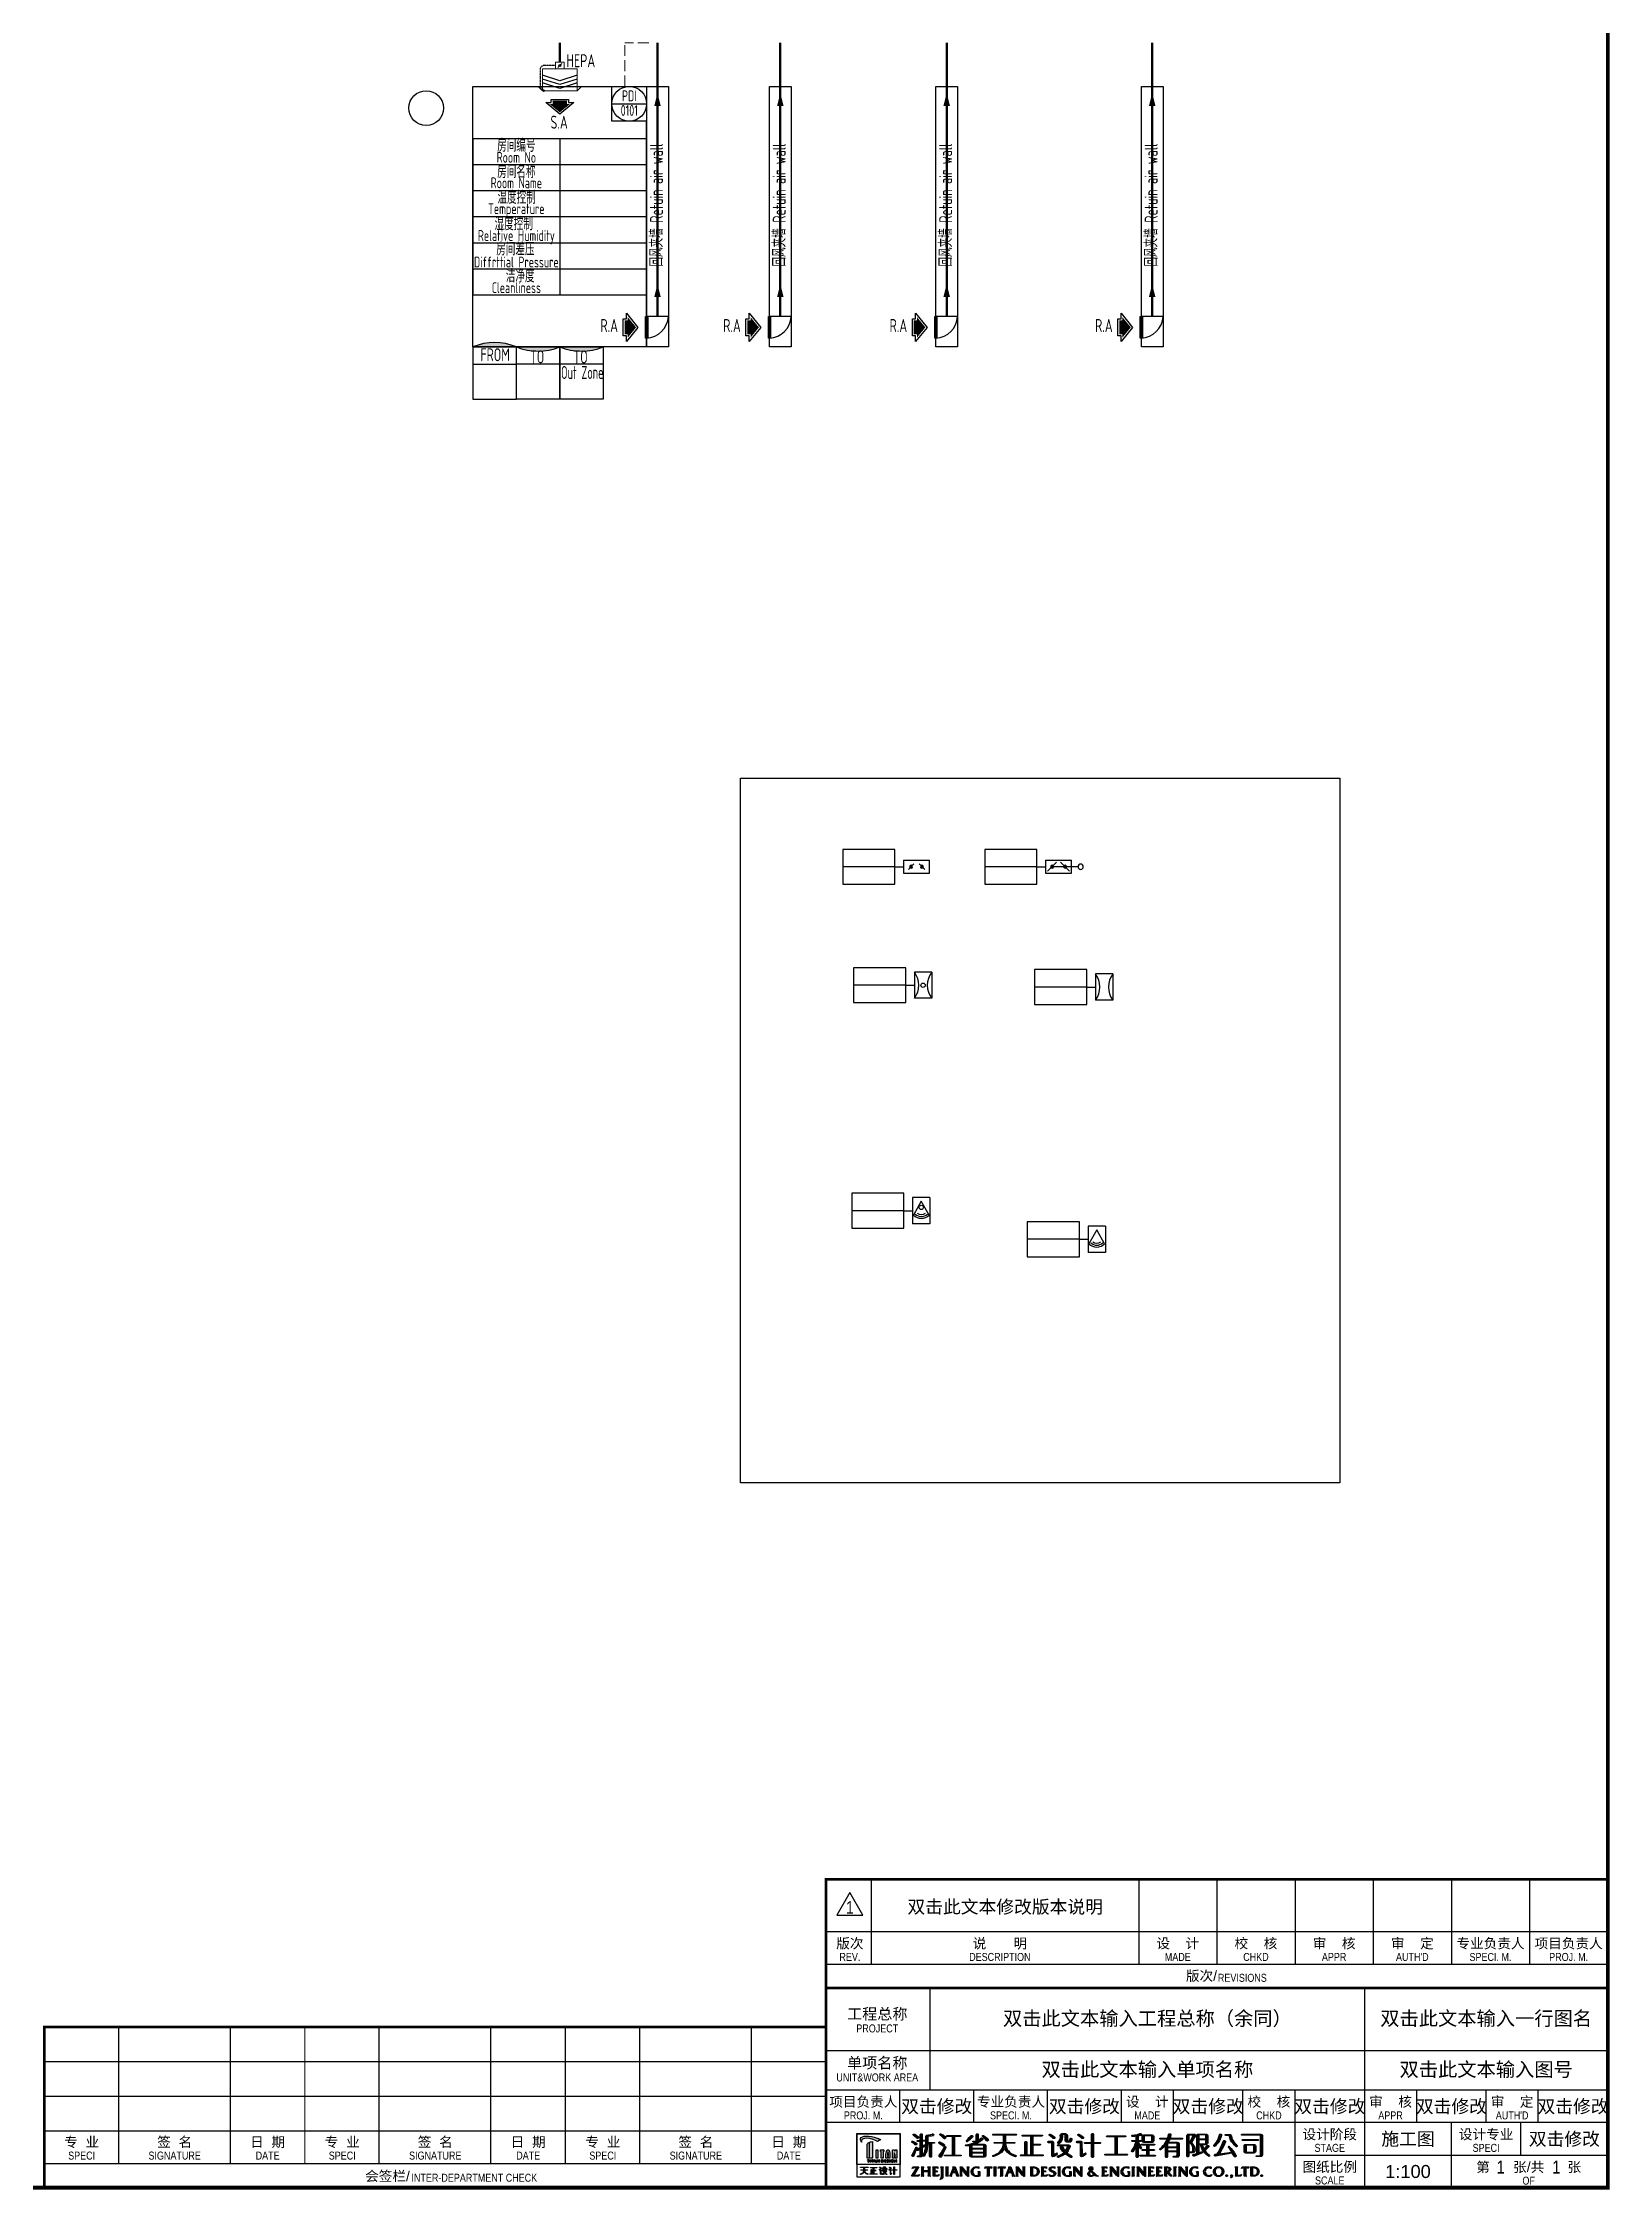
# Model space of a CAD drawing. Header units: millimetres. Extents: x -13522 to 160130, y -106845 to 23204.
# Drawn here: x 68731 to 104791, y -58430 to -9010 of the extents above; entities that cross this region are included whole.
import ezdxf
from ezdxf.enums import TextEntityAlignment as Align

# ---------------------------------------------------------------- set-up
doc = ezdxf.new("R2010")
doc.units = ezdxf.units.MM
doc.set_wipeout_variables(frame=1)
doc.linetypes.add('DASH', pattern=[0.35, 0.25, -0.1])
doc.linetypes.add('DASHDOT2', pattern=[0.5, 0.25, -0.125, 0, -0.125])
for name, color, linetype in [('0DataFlow-NsCAH', 7, 'Continuous'), ('0DataFlow-NsNT-INSTRUMENT', 30, 'Continuous'), ('0DataFlow-NsNT-LET-HEPA', 4, 'Continuous'), ('0DataFlow-NsNT-ROOM', 8, 'Continuous'), ('0DataFlow-NsNT-VALVE-CAV', 81, 'Continuous'), ('0DataFlow-NsNT-VALVE-VAV', 81, 'Continuous'), ('0DataFlow-NsText', 2, 'Continuous'), ('0DataFlow-NsTitanTitle', 8, 'Continuous')]:
    doc.layers.add(name, color=color, linetype=linetype)
for name, color, linetype, lineweight in [('0DataFlow-NsNT-DUCT-E.A', 52, 'Continuous', 50), ('0DataFlow-NsNT-DUCT-F.A', 80, 'Continuous', 50), ('0DataFlow-NsNT-DUCT-R.A', 200, 'Continuous', 50), ('0DataFlow-NsNT-DUCT-S.A', 100, 'Continuous', 50), ('0DataFlow-NsNT-INSTRUMENT-LINE', 161, 'DASH', 13)]:
    doc.layers.add(name, color=color, linetype=linetype, lineweight=lineweight)
doc.styles.add('DataFlow', font='tssdeng.shx', dxfattribs={"width": 0.7, "bigfont": 'hztxt.shx'})
doc.styles.add('TitleText', font='arial.ttf')

# ---------------------------------------------------------------- blocks, each defined once
blk = doc.blocks.new('titanlogo')
h = blk.add_hatch(color=256)
h.paths.add_polyline_path([(-169.14, 11.13), (-168.79, 11), (-168.47, 10.84), (-168.17, 10.68), (-167.39, 11.12), (-167.65, 11.23), (-167.92, 11.34), (-168.19, 11.44), (-168.88, 11.65), (-169.54, 11.8), (-170.16, 11.88), (-170.72, 11.9), (-171.2, 11.86), (-171.59, 11.75), (-171.87, 11.57), (-172.03, 11.34), (-172.06, 11.07), (-171.97, 10.78), (-171.77, 10.48), (-171.83, 10.64), (-171.85, 10.8), (-171.82, 10.94), (-171.59, 11.22), (-171.16, 11.38), (-170.58, 11.42), (-169.89, 11.34)])
h.paths.add_polyline_path([(-169.96, 6.82), (-169.28, 6.82), (-169.28, 10.64), (-169.52, 10.61), (-169.75, 10.57), (-169.96, 10.51)])
h.paths.add_polyline_path([(-170.5, 6.82), (-170.1, 6.82), (-170.1, 10.45), (-170.27, 10.34), (-170.41, 10.21), (-170.5, 10.06)])
h.paths.add_polyline_path([(-168.48, 6.82), (-168.05, 6.82), (-168.05, 8.7), (-168.48, 8.7)])
h.paths.add_polyline_path([(-167.28, 6.82), (-166.84, 6.82), (-166.84, 8.36), (-166.66, 8.36), (-166.66, 8.7), (-166.93, 8.7), (-167.19, 8.7), (-167.46, 8.7), (-167.46, 8.36), (-167.28, 8.36)])
h.paths.add_polyline_path([(-166.2, 6.82), (-165.84, 6.82), (-165.84, 7.11), (-165.63, 7.11), (-165.63, 6.82), (-165.27, 6.82), (-165.27, 7.7), (-165.32, 8.05), (-165.41, 8.39), (-165.56, 8.7), (-165.91, 8.7), (-166.06, 8.39), (-166.15, 8.05), (-166.2, 7.7)])
h.paths.add_polyline_path([(-165.84, 7.45), (-165.84, 7.71), (-165.82, 7.92), (-165.79, 8.11), (-165.74, 8.28), (-165.68, 8.11), (-165.65, 7.92), (-165.63, 7.71), (-165.63, 7.45)], flags=16)
h.paths.add_polyline_path([(-164.67, 6.82), (-164.29, 6.82), (-164.29, 8.06), (-164.22, 7.91), (-164.15, 7.72), (-164.11, 7.54), (-164.11, 6.82), (-163.73, 6.82), (-163.73, 8.7), (-164.11, 8.7), (-164.11, 8.41), (-164.16, 8.51), (-164.23, 8.6), (-164.29, 8.7), (-164.67, 8.7)])
for p, q in [((-172.9, 12.5), (-162.9, 12.5)), ((-172.9, 5.33), (-172.9, 12.5)), ((-172.81, 12.41), (-162.98, 12.41)), ((-172.81, 5.33), (-172.81, 12.41)), ((-172.06, 11.07), (-172.03, 11.34)), ((-171.97, 10.78), (-172.06, 11.07)), ((-172.03, 11.34), (-171.87, 11.57)), ((-171.77, 10.48), (-171.97, 10.78)), ((-171.87, 11.57), (-171.59, 11.75)), ((-171.82, 10.94), (-171.85, 10.8)), ((-171.85, 10.8), (-171.83, 10.64)), ((-171.83, 10.64), (-171.77, 10.48)), ((-171.59, 11.22), (-171.82, 10.94)), ((-171.59, 11.75), (-171.2, 11.86)), ((-171.16, 11.38), (-171.59, 11.22)), ((-171.2, 11.86), (-170.72, 11.9)), ((-170.58, 11.42), (-171.16, 11.38)), ((-170.72, 11.9), (-170.16, 11.88)), ((-169.89, 11.34), (-170.58, 11.42)), ((-170.5, 10.06), (-170.41, 10.21)), ((-170.5, 6.82), (-170.5, 10.06)), ((-170.41, 10.21), (-170.27, 10.34)), ((-170.27, 10.34), (-170.1, 10.45)), ((-170.16, 11.88), (-169.54, 11.8)), ((-170.1, 10.45), (-170.1, 6.82)), ((-169.96, 10.51), (-169.75, 10.57)), ((-169.96, 6.82), (-169.96, 10.51)), ((-169.14, 11.13), (-169.89, 11.34)), ((-169.75, 10.57), (-169.52, 10.61)), ((-169.54, 11.8), (-168.88, 11.65)), ((-169.52, 10.61), (-169.28, 10.64)), ((-169.28, 10.64), (-169.28, 6.82)), ((-168.79, 11), (-169.14, 11.13)), ((-168.88, 11.65), (-168.19, 11.44)), ((-168.47, 10.84), (-168.79, 11)), ((-168.17, 10.68), (-168.47, 10.84)), ((-168.19, 11.44), (-167.92, 11.34)), ((-167.39, 11.12), (-168.17, 10.68)), ((-167.92, 11.34), (-167.65, 11.23)), ((-167.65, 11.23), (-167.39, 11.12)), ((-162.98, 12.41), (-162.98, 5.33)), ((-162.9, 12.5), (-162.9, 5.33)), ((-159.26, 10), (-160.2, 10.59)), ((-160.1, 10.66), (-159.15, 10.18)), ((-158.86, 11.41), (-159.89, 12.27)), ((-159.86, 12.35), (-158.71, 11.55)), ((-159.15, 10.18), (-159.26, 10)), ((-158.93, 10.8), (-157.34, 10.85)), ((-158.71, 11.55), (-158.86, 11.41)), ((-158.2, 12.36), (-158.23, 7.18)), ((-157.99, 7.4), (-158.02, 12.37)), ((-157.06, 8.49), (-156.86, 10.08)), ((-156.71, 9.89), (-156.96, 8.28)), ((-156.86, 10.08), (-156.91, 11.92)), ((-156.85, 11.92), (-155.41, 12.07)), ((-156.82, 10.37), (-155.12, 10.37)), ((-155.4, 12.27), (-156.71, 12.03)), ((-156.71, 12.03), (-156.71, 9.89)), ((-156.01, 7.22), (-155.99, 10.38)), ((-155.82, 10.36), (-155.79, 7.23)), ((-155.41, 12.07), (-155.4, 12.27)), ((-152.94, 9.68), (-153.97, 10.39)), ((-153.89, 10.5), (-152.84, 9.89)), ((-152.66, 11.36), (-153.72, 12.29)), ((-153.64, 12.38), (-152.49, 11.55)), ((-152.84, 9.89), (-152.94, 9.68)), ((-152.49, 11.55), (-152.66, 11.36)), ((-152.18, 11.92), (-149.09, 11.92)), ((-150.78, 11.91), (-150.79, 7.41)), ((-150.55, 11.93), (-150.55, 7.45)), ((-147.62, 9.77), (-145.83, 10.14)), ((-146.63, 10), (-147.62, 9.77)), ((-146.55, 11.94), (-147.58, 10.87)), ((-147.58, 10.87), (-147.53, 10.73)), ((-147.53, 10.73), (-146.41, 11.82)), ((-146.79, 7.49), (-146.77, 9.93)), ((-145.35, 10.47), (-146.63, 10)), ((-146.6, 9.96), (-146.6, 7.26)), ((-146.6, 9.93), (-143.62, 9.94)), ((-146.02, 10.66), (-145.21, 10.71)), ((-145.83, 10.14), (-144.07, 11.12)), ((-144.23, 11.28), (-145.35, 10.47)), ((-145.28, 12.27), (-145.3, 10.59)), ((-145.11, 12.29), (-145.07, 10.57)), ((-142.88, 10.87), (-143.92, 11.85)), ((-143.86, 12.01), (-142.72, 11.05)), ((-143.62, 9.94), (-143.28, 9.73)), ((-142.72, 11.05), (-142.88, 10.87)), ((-141.55, 12.24), (-136.24, 12.24)), ((-141.2, 10.36), (-136.62, 10.35)), ((-139.02, 10), (-139.34, 8.9)), ((-139.32, 8.66), (-138.74, 9.98)), ((-139.03, 12.23), (-139.02, 10)), ((-139.02, 10.01), (-138.64, 8.77)), ((-138.74, 9.98), (-138.78, 12.23)), ((-130.27, 12.06), (-134.78, 12.04)), ((-134.11, 10.53), (-134.11, 7.53)), ((-133.94, 10.53), (-133.94, 7.52)), ((-132.68, 7.49), (-132.69, 12.07)), ((-132.6, 9.9), (-130.71, 9.93)), ((-132.52, 12.06), (-132.5, 7.48)), ((-128.86, 10.54), (-127.74, 10.52)), ((-127.53, 11.41), (-128.49, 12.18)), ((-128.44, 12.24), (-127.45, 11.61)), ((-127.96, 7.52), (-127.93, 10.52)), ((-127.74, 10.52), (-127.73, 7.53)), ((-127.45, 11.61), (-127.53, 11.41)), ((-126.01, 11.07), (-126.47, 10.3)), ((-126.41, 10.22), (-125.82, 10.96)), ((-125.88, 12.23), (-126.01, 11.07)), ((-125.67, 12.3), (-125.88, 12.23)), ((-125.82, 10.96), (-125.67, 12.3)), ((-125.63, 12.3), (-124.84, 12.36)), ((-124.84, 12.36), (-124.61, 12.19)), ((-124.76, 10.77), (-124.76, 12.19)), ((-124.52, 10.62), (-124.76, 10.77)), ((-124.57, 12.1), (-124.52, 10.62)), ((-124.5, 10.58), (-123.74, 10.64)), ((-123.68, 11.24), (-123.89, 10.66)), ((-123.74, 10.64), (-123.51, 11.17)), ((-123.51, 11.17), (-123.68, 11.24)), ((-122.25, 10.54), (-121.12, 10.52)), ((-120.92, 11.41), (-121.87, 12.18)), ((-121.82, 12.24), (-120.83, 11.61)), ((-121.35, 7.52), (-121.31, 10.52)), ((-121.12, 10.52), (-121.14, 7.47)), ((-120.83, 11.61), (-120.92, 11.41)), ((-120.44, 10.37), (-116.94, 10.32)), ((-118.75, 7.11), (-118.72, 12.27)), ((-118.57, 12.27), (-118.55, 7.14)), ((-111.11, 11.85), (-115.32, 11.83)), ((-113.24, 7.66), (-113.24, 11.86)), ((-113.06, 11.85), (-113.06, 7.64)), ((-108.41, 12.15), (-109.46, 12.01)), ((-109.46, 12.01), (-109.43, 11.91)), ((-109.46, 10.81), (-107.56, 10.81)), ((-109.43, 11.91), (-108.48, 11.98)), ((-108.47, 10.66), (-109.03, 9.23)), ((-108.85, 9.23), (-108.29, 10.44)), ((-108.48, 11.98), (-107.51, 12.21)), ((-108.45, 7.22), (-108.44, 12.05)), ((-107.64, 12.36), (-108.41, 12.15)), ((-107.59, 9.12), (-108.39, 10.35)), ((-108.28, 10.65), (-107.51, 9.16)), ((-108.26, 12.04), (-108.26, 7.23)), ((-107.51, 12.21), (-107.6, 12.36)), ((-107.29, 9.93), (-104.51, 9.93)), ((-107.05, 11.99), (-107.06, 10.68)), ((-104.89, 12.07), (-106.93, 12.08)), ((-106.89, 12.07), (-106.85, 10.62)), ((-106.89, 10.57), (-104.91, 10.57)), ((-105.98, 9.91), (-105.98, 7.41)), ((-105.77, 9.93), (-105.77, 7.43)), ((-104.84, 10.66), (-104.84, 12.04)), ((-104.7, 11.96), (-104.68, 10.74)), ((-103.02, 11.32), (-98.04, 11.33)), ((-101.86, 10.14), (-102.64, 9.24)), ((-102.5, 9.31), (-101.52, 10.38)), ((-101.28, 11.14), (-101.86, 10.14)), ((-101.7, 10.22), (-101.7, 7.11)), ((-101.62, 10.41), (-99.1, 10.39)), ((-101.54, 10.33), (-101.54, 7.14)), ((-101.52, 10.38), (-100.96, 11.35)), ((-101, 12.26), (-101.28, 11.14)), ((-100.96, 11.35), (-100.82, 12.31)), ((-99.1, 10.39), (-98.89, 10.22)), ((-99.08, 10.31), (-99.06, 7.17)), ((-98.89, 10.22), (-98.89, 7.28)), ((-96.76, 7.31), (-96.76, 12.11)), ((-96.6, 7.29), (-96.6, 12.25)), ((-96.56, 12.23), (-95.28, 12.25)), ((-95.28, 12.21), (-96.04, 10.42)), ((-96.04, 10.42), (-95.56, 9.6)), ((-95.05, 12.11), (-96.02, 10.48)), ((-95.52, 9.86), (-96.02, 10.4)), ((-95.28, 12.25), (-95.05, 12.11)), ((-94.51, 12.15), (-94.51, 7.77)), ((-94.41, 11.14), (-92.3, 11.14)), ((-94.41, 10.06), (-92.44, 10.02)), ((-94.31, 12.25), (-94.31, 7.89)), ((-94.27, 12.29), (-92.48, 12.27)), ((-93.27, 8.81), (-93.69, 10.02)), ((-93.53, 10), (-93.15, 8.91)), ((-92.48, 12.27), (-92.24, 12.05)), ((-92.44, 10.08), (-92.38, 12.13)), ((-92.24, 12.05), (-92.24, 10.16)), ((-90.57, 9.68), (-89.95, 10.52)), ((-89.61, 10.74), (-90.47, 9.72)), ((-89.95, 10.52), (-89.53, 11.34)), ((-88.38, 10.74), (-89.87, 7.53)), ((-88.16, 10.66), (-89.63, 7.55)), ((-89.09, 12.07), (-89.61, 10.74)), ((-89.53, 11.34), (-89.27, 12.29)), ((-87.88, 12.17), (-86.96, 12.17)), ((-86.58, 10.68), (-87.1, 12.13)), ((-86.96, 12.17), (-86.64, 11.42)), ((-86.64, 11.42), (-86.29, 10.44)), ((-85.55, 9.54), (-86.58, 10.68)), ((-86.29, 10.44), (-85.49, 9.64)), ((-84.26, 12.23), (-79.92, 12.19)), ((-84.08, 11.02), (-80.61, 11)), ((-83.46, 9.88), (-81.45, 9.94)), ((-79.92, 12.19), (-79.64, 12.03)), ((-79.86, 7.31), (-79.78, 12.09)), ((-79.64, 12.03), (-79.62, 7.53)), ((-162.9, 5.33), (-172.9, 5.33)), ((-162.9, 5.33), (-172.9, 5.33)), ((-172.9, 5.33), (-172.9, 2.5)), ((-162.98, 5.33), (-172.81, 5.33)), ((-170.1, 6.82), (-170.5, 6.82)), ((-170.47, 6.37), (-170.44, 6.47)), ((-170.46, 6.38), (-170.47, 6.37)), ((-170.44, 6.39), (-170.46, 6.38)), ((-170.44, 6.47), (-170.01, 6.47)), ((-170.42, 6.4), (-170.44, 6.39)), ((-170.4, 6.4), (-170.42, 6.4)), ((-170.37, 6.4), (-170.4, 6.4)), ((-170.34, 6.4), (-170.37, 6.4)), ((-170.29, 6.4), (-170.34, 6.4)), ((-170.33, 5.86), (-170.31, 5.87)), ((-170.16, 5.86), (-170.33, 5.86)), ((-170.31, 5.87), (-170.3, 5.89)), ((-170.3, 5.9), (-170.29, 5.92)), ((-170.3, 5.89), (-170.3, 5.9)), ((-170.29, 5.97), (-170.29, 6.4)), ((-170.29, 5.94), (-170.29, 5.97)), ((-170.29, 5.92), (-170.29, 5.94)), ((-170.13, 6.4), (-170.19, 6.4)), ((-170.19, 6.4), (-170.19, 5.97)), ((-170.19, 5.97), (-170.19, 5.94)), ((-170.19, 5.94), (-170.19, 5.92)), ((-170.19, 5.92), (-170.19, 5.9)), ((-170.19, 5.9), (-170.18, 5.89)), ((-170.18, 5.89), (-170.17, 5.87)), ((-170.17, 5.87), (-170.16, 5.86)), ((-170.1, 6.4), (-170.13, 6.4)), ((-170.09, 6.4), (-170.1, 6.4)), ((-170.07, 6.4), (-170.09, 6.4)), ((-170.06, 6.39), (-170.07, 6.4)), ((-170.04, 6.38), (-170.06, 6.39)), ((-170.03, 6.37), (-170.04, 6.38)), ((-170.01, 6.47), (-170.03, 6.37)), ((-169.28, 6.82), (-169.96, 6.82)), ((-169.84, 6.46), (-169.85, 6.47)), ((-169.85, 6.47), (-169.68, 6.47)), ((-169.85, 5.86), (-169.84, 5.87)), ((-169.68, 5.86), (-169.85, 5.86)), ((-169.83, 6.45), (-169.84, 6.46)), ((-169.84, 5.87), (-169.83, 5.89)), ((-169.82, 6.43), (-169.83, 6.45)), ((-169.83, 5.89), (-169.82, 5.9)), ((-169.82, 6.41), (-169.82, 6.43)), ((-169.81, 6.39), (-169.82, 6.41)), ((-169.82, 5.92), (-169.81, 5.94)), ((-169.82, 5.9), (-169.82, 5.92)), ((-169.81, 6.36), (-169.81, 6.39)), ((-169.81, 5.97), (-169.81, 6.36)), ((-169.81, 5.94), (-169.81, 5.97)), ((-169.71, 6.41), (-169.72, 6.39)), ((-169.72, 6.39), (-169.72, 6.36)), ((-169.72, 6.36), (-169.72, 5.97)), ((-169.72, 5.97), (-169.72, 5.94)), ((-169.72, 5.94), (-169.71, 5.92)), ((-169.7, 6.45), (-169.71, 6.43)), ((-169.71, 6.43), (-169.71, 6.41)), ((-169.71, 5.92), (-169.71, 5.9)), ((-169.71, 5.9), (-169.7, 5.89)), ((-169.69, 6.46), (-169.7, 6.45)), ((-169.7, 5.89), (-169.69, 5.87)), ((-169.68, 6.47), (-169.69, 6.46)), ((-169.69, 5.87), (-169.68, 5.86)), ((-169.53, 6.37), (-169.5, 6.47)), ((-169.51, 6.38), (-169.53, 6.37)), ((-169.5, 6.39), (-169.51, 6.38)), ((-169.5, 6.47), (-169.06, 6.47)), ((-169.48, 6.4), (-169.5, 6.39)), ((-169.45, 6.4), (-169.48, 6.4)), ((-169.43, 6.4), (-169.45, 6.4)), ((-169.39, 6.4), (-169.43, 6.4)), ((-169.35, 6.4), (-169.39, 6.4)), ((-169.38, 5.86), (-169.37, 5.87)), ((-169.21, 5.86), (-169.38, 5.86)), ((-169.37, 5.87), (-169.36, 5.89)), ((-169.36, 5.89), (-169.35, 5.9)), ((-169.35, 5.97), (-169.35, 6.4)), ((-169.35, 5.94), (-169.35, 5.97)), ((-169.35, 5.92), (-169.35, 5.94)), ((-169.35, 5.9), (-169.35, 5.92)), ((-169.18, 6.4), (-169.25, 6.4)), ((-169.25, 6.4), (-169.25, 5.97)), ((-169.25, 5.97), (-169.25, 5.94)), ((-169.25, 5.94), (-169.25, 5.92)), ((-169.25, 5.92), (-169.24, 5.9)), ((-169.24, 5.9), (-169.23, 5.89)), ((-169.23, 5.89), (-169.23, 5.87)), ((-169.23, 5.87), (-169.21, 5.86)), ((-169.16, 6.4), (-169.18, 6.4)), ((-169.14, 6.4), (-169.16, 6.4)), ((-169.13, 6.4), (-169.14, 6.4)), ((-169.11, 6.39), (-169.13, 6.4)), ((-169.1, 6.38), (-169.11, 6.39)), ((-169.09, 6.37), (-169.1, 6.38)), ((-169.06, 6.47), (-169.09, 6.37)), ((-169.02, 5.86), (-169.01, 5.87)), ((-168.88, 5.86), (-169.02, 5.86)), ((-169.01, 5.87), (-169, 5.88)), ((-169, 5.88), (-168.99, 5.89)), ((-168.99, 5.89), (-168.98, 5.91)), ((-168.98, 5.91), (-168.97, 5.93)), ((-168.97, 5.93), (-168.96, 5.95)), ((-168.96, 5.95), (-168.79, 6.39)), ((-168.84, 6.09), (-168.9, 5.94)), ((-168.9, 5.94), (-168.9, 5.94)), ((-168.9, 5.94), (-168.9, 5.93)), ((-168.9, 5.93), (-168.9, 5.92)), ((-168.9, 5.92), (-168.9, 5.92)), ((-168.9, 5.92), (-168.9, 5.91)), ((-168.9, 5.91), (-168.9, 5.9)), ((-168.9, 5.9), (-168.9, 5.9)), ((-168.9, 5.9), (-168.9, 5.89)), ((-168.9, 5.89), (-168.9, 5.88)), ((-168.9, 5.88), (-168.89, 5.88)), ((-168.89, 5.88), (-168.88, 5.87)), ((-168.88, 5.87), (-168.88, 5.86)), ((-168.61, 6.09), (-168.84, 6.09)), ((-168.72, 6.39), (-168.81, 6.15)), ((-168.81, 6.15), (-168.63, 6.15)), ((-168.79, 6.46), (-168.8, 6.47)), ((-168.8, 6.47), (-168.66, 6.47)), ((-168.78, 6.45), (-168.79, 6.46)), ((-168.79, 6.46), (-168.79, 6.46)), ((-168.79, 6.39), (-168.78, 6.4)), ((-168.78, 6.44), (-168.78, 6.45)), ((-168.78, 6.45), (-168.78, 6.45)), ((-168.78, 6.43), (-168.78, 6.44)), ((-168.78, 6.42), (-168.78, 6.43)), ((-168.78, 6.43), (-168.78, 6.43)), ((-168.78, 6.41), (-168.78, 6.42)), ((-168.78, 6.4), (-168.78, 6.41)), ((-168.78, 6.4), (-168.78, 6.4)), ((-168.63, 6.15), (-168.72, 6.39)), ((-168.66, 6.47), (-168.46, 5.96)), ((-168.56, 5.95), (-168.61, 6.09)), ((-168.57, 5.86), (-168.55, 5.88)), ((-168.4, 5.86), (-168.57, 5.86)), ((-168.57, 5.86), (-168.57, 5.86)), ((-168.56, 5.94), (-168.56, 5.95)), ((-168.56, 5.95), (-168.56, 5.95)), ((-168.55, 5.94), (-168.56, 5.94)), ((-168.55, 5.92), (-168.55, 5.94)), ((-168.55, 5.91), (-168.55, 5.92)), ((-168.54, 5.9), (-168.55, 5.91)), ((-168.55, 5.89), (-168.54, 5.9)), ((-168.55, 5.88), (-168.55, 5.89)), ((-168.48, 8.7), (-168.05, 8.7)), ((-168.48, 6.82), (-168.48, 8.7)), ((-168.05, 6.82), (-168.48, 6.82)), ((-168.46, 5.96), (-168.46, 5.94)), ((-168.46, 5.94), (-168.45, 5.92)), ((-168.45, 5.92), (-168.44, 5.9)), ((-168.44, 5.9), (-168.42, 5.89)), ((-168.42, 5.89), (-168.41, 5.87)), ((-168.41, 5.87), (-168.4, 5.86)), ((-168.28, 6.46), (-168.29, 6.47)), ((-168.29, 6.47), (-168.17, 6.47)), ((-168.29, 5.86), (-168.28, 5.87)), ((-168.15, 5.86), (-168.29, 5.86)), ((-168.27, 6.45), (-168.28, 6.46)), ((-168.28, 5.87), (-168.27, 5.89)), ((-168.26, 6.43), (-168.27, 6.45)), ((-168.27, 5.89), (-168.26, 5.9)), ((-168.26, 6.41), (-168.26, 6.43)), ((-168.26, 6.39), (-168.26, 6.41)), ((-168.25, 6.36), (-168.26, 6.39)), ((-168.26, 5.94), (-168.25, 5.97)), ((-168.26, 5.92), (-168.26, 5.94)), ((-168.26, 5.9), (-168.26, 5.92)), ((-168.25, 5.97), (-168.25, 6.36)), ((-167.87, 5.94), (-168.19, 6.34)), ((-168.19, 6.34), (-168.19, 5.97)), ((-168.19, 5.97), (-168.19, 5.94)), ((-168.19, 5.94), (-168.18, 5.92)), ((-168.18, 5.92), (-168.18, 5.9)), ((-168.18, 5.9), (-168.17, 5.89)), ((-168.17, 6.47), (-167.81, 6.01)), ((-168.17, 5.89), (-168.16, 5.87)), ((-168.16, 5.87), (-168.15, 5.86)), ((-168.05, 8.7), (-168.05, 6.82)), ((-167.84, 5.91), (-167.87, 5.94)), ((-167.83, 6.46), (-167.84, 6.47)), ((-167.84, 6.47), (-167.7, 6.47)), ((-167.82, 5.88), (-167.84, 5.91)), ((-167.82, 6.45), (-167.83, 6.46)), ((-167.81, 6.43), (-167.82, 6.45)), ((-167.8, 5.87), (-167.82, 5.88)), ((-167.81, 6.41), (-167.81, 6.43)), ((-167.81, 6.39), (-167.81, 6.41)), ((-167.81, 6.36), (-167.81, 6.39)), ((-167.81, 6.01), (-167.81, 6.36)), ((-167.78, 5.86), (-167.8, 5.87)), ((-167.76, 5.85), (-167.78, 5.86)), ((-167.74, 5.85), (-167.76, 5.85)), ((-167.73, 6.43), (-167.74, 6.41)), ((-167.74, 6.41), (-167.74, 6.39)), ((-167.74, 6.39), (-167.74, 6.36)), ((-167.74, 6.36), (-167.74, 5.85)), ((-167.72, 6.45), (-167.73, 6.43)), ((-167.71, 6.46), (-167.72, 6.45)), ((-167.7, 6.47), (-167.71, 6.46)), ((-167.46, 8.36), (-167.46, 8.7)), ((-167.46, 8.7), (-167.19, 8.7)), ((-167.28, 8.36), (-167.46, 8.36)), ((-167.29, 6.46), (-167.31, 6.47)), ((-167.31, 6.47), (-167.09, 6.47)), ((-167.31, 5.86), (-167.29, 5.87)), ((-167.12, 5.86), (-167.31, 5.86)), ((-167.29, 6.45), (-167.29, 6.46)), ((-167.28, 6.43), (-167.29, 6.45)), ((-167.29, 5.89), (-167.28, 5.9)), ((-167.29, 5.87), (-167.29, 5.89)), ((-167.28, 6.82), (-167.28, 8.36)), ((-166.84, 6.82), (-167.28, 6.82)), ((-167.27, 6.42), (-167.28, 6.43)), ((-167.28, 5.9), (-167.27, 5.92)), ((-167.27, 6.39), (-167.27, 6.42)), ((-167.27, 6.36), (-167.27, 6.39)), ((-167.27, 5.97), (-167.27, 6.36)), ((-167.27, 5.94), (-167.27, 5.97)), ((-167.27, 5.92), (-167.27, 5.94)), ((-167.19, 8.7), (-166.93, 8.7)), ((-167.16, 6.4), (-167.17, 6.39)), ((-167.17, 6.39), (-167.17, 5.93)), ((-167.17, 5.93), (-167.15, 5.93)), ((-167.14, 6.4), (-167.16, 6.4)), ((-167.15, 5.93), (-167.13, 5.93)), ((-167.13, 6.4), (-167.14, 6.4)), ((-167.11, 6.41), (-167.13, 6.4)), ((-167.13, 5.93), (-167.12, 5.93)), ((-167.12, 5.93), (-167.1, 5.93)), ((-167.05, 5.86), (-167.12, 5.86)), ((-167.1, 6.41), (-167.11, 6.41)), ((-167.08, 6.41), (-167.1, 6.41)), ((-167.1, 5.93), (-167.09, 5.92)), ((-167.09, 6.47), (-167.04, 6.47)), ((-167.09, 5.92), (-167.08, 5.92)), ((-167.01, 6.4), (-167.08, 6.41)), ((-167.08, 5.92), (-167.01, 5.93)), ((-166.99, 5.87), (-167.05, 5.86)), ((-167.04, 6.47), (-166.99, 6.46)), ((-166.96, 6.38), (-167.01, 6.4)), ((-167.01, 5.93), (-166.96, 5.95)), ((-166.99, 6.46), (-166.95, 6.45)), ((-166.94, 5.88), (-166.99, 5.87)), ((-166.91, 6.34), (-166.96, 6.38)), ((-166.96, 5.95), (-166.91, 5.99)), ((-166.95, 6.45), (-166.92, 6.44)), ((-166.9, 5.9), (-166.94, 5.88)), ((-166.93, 8.7), (-166.66, 8.7)), ((-166.92, 6.44), (-166.88, 6.42)), ((-166.87, 6.29), (-166.91, 6.34)), ((-166.91, 5.99), (-166.87, 6.04)), ((-166.86, 5.93), (-166.9, 5.9)), ((-166.88, 6.42), (-166.85, 6.4)), ((-166.85, 6.23), (-166.87, 6.29)), ((-166.87, 6.04), (-166.85, 6.1)), ((-166.82, 5.96), (-166.86, 5.93)), ((-166.85, 6.4), (-166.82, 6.37)), ((-166.84, 6.17), (-166.85, 6.23)), ((-166.85, 6.1), (-166.84, 6.17)), ((-166.66, 8.36), (-166.84, 8.36)), ((-166.84, 8.36), (-166.84, 6.82)), ((-166.82, 6.37), (-166.79, 6.34)), ((-166.8, 5.99), (-166.82, 5.96)), ((-166.78, 6.02), (-166.8, 5.99)), ((-166.79, 6.34), (-166.77, 6.3)), ((-166.76, 6.06), (-166.78, 6.02)), ((-166.77, 6.3), (-166.75, 6.26)), ((-166.75, 6.09), (-166.76, 6.06)), ((-166.75, 6.26), (-166.74, 6.22)), ((-166.74, 6.13), (-166.75, 6.09)), ((-166.74, 6.22), (-166.74, 6.17)), ((-166.74, 6.17), (-166.74, 6.13)), ((-166.66, 8.7), (-166.66, 8.36)), ((-166.55, 6.46), (-166.56, 6.47)), ((-166.56, 6.47), (-166.23, 6.47)), ((-166.56, 5.86), (-166.55, 5.87)), ((-166.19, 5.86), (-166.56, 5.86)), ((-166.54, 6.45), (-166.55, 6.46)), ((-166.55, 5.87), (-166.54, 5.89)), ((-166.53, 6.43), (-166.54, 6.45)), ((-166.54, 5.89), (-166.53, 5.9)), ((-166.53, 6.41), (-166.53, 6.43)), ((-166.53, 6.39), (-166.53, 6.41)), ((-166.52, 6.36), (-166.53, 6.39)), ((-166.53, 5.94), (-166.52, 5.97)), ((-166.53, 5.92), (-166.53, 5.94)), ((-166.53, 5.9), (-166.53, 5.92)), ((-166.52, 5.97), (-166.52, 6.36)), ((-166.41, 6.4), (-166.43, 6.4)), ((-166.43, 6.4), (-166.43, 6.22)), ((-166.43, 6.22), (-166.28, 6.22)), ((-166.37, 6.16), (-166.43, 6.16)), ((-166.43, 6.16), (-166.43, 5.94)), ((-166.43, 5.94), (-166.41, 5.94)), ((-166.39, 6.4), (-166.41, 6.4)), ((-166.41, 5.94), (-166.39, 5.93)), ((-166.38, 6.41), (-166.39, 6.4)), ((-166.39, 5.93), (-166.37, 5.93)), ((-166.36, 6.41), (-166.38, 6.41)), ((-166.35, 6.16), (-166.37, 6.16)), ((-166.37, 5.93), (-166.35, 5.93)), ((-166.35, 6.41), (-166.36, 6.41)), ((-166.34, 6.41), (-166.35, 6.41)), ((-166.32, 6.16), (-166.35, 6.16)), ((-166.35, 5.93), (-166.33, 5.93)), ((-166.32, 6.41), (-166.34, 6.41)), ((-166.33, 5.93), (-166.32, 5.93)), ((-166.29, 6.4), (-166.32, 6.41)), ((-166.31, 6.15), (-166.32, 6.16)), ((-166.32, 5.93), (-166.29, 5.93)), ((-166.3, 6.15), (-166.31, 6.15)), ((-166.29, 6.14), (-166.3, 6.15)), ((-166.28, 6.4), (-166.29, 6.4)), ((-166.28, 6.14), (-166.29, 6.14)), ((-166.29, 5.93), (-166.26, 5.93)), ((-166.26, 6.39), (-166.28, 6.4)), ((-166.28, 6.22), (-166.28, 6.14)), ((-166.24, 6.39), (-166.26, 6.39)), ((-166.26, 5.93), (-166.23, 5.94)), ((-166.23, 6.37), (-166.24, 6.39)), ((-166.23, 6.47), (-166.23, 6.37)), ((-166.23, 5.94), (-166.2, 5.95)), ((-166.2, 7.7), (-166.15, 8.05)), ((-166.2, 6.82), (-166.2, 7.7)), ((-165.84, 6.82), (-166.2, 6.82)), ((-166.2, 5.95), (-166.17, 5.96)), ((-166.15, 5.98), (-166.19, 5.86)), ((-166.17, 5.96), (-166.15, 5.98)), ((-166.15, 8.05), (-166.06, 8.39)), ((-166.06, 8.39), (-165.91, 8.7)), ((-166, 5.87), (-166.03, 5.98)), ((-166.03, 5.98), (-165.99, 5.96)), ((-166.01, 6.32), (-166, 6.37)), ((-166, 6.29), (-166.01, 6.32)), ((-166, 6.37), (-165.98, 6.41)), ((-165.99, 6.26), (-166, 6.29)), ((-165.97, 5.86), (-166, 5.87)), ((-165.97, 6.23), (-165.99, 6.26)), ((-165.99, 5.96), (-165.96, 5.95)), ((-165.98, 6.41), (-165.94, 6.44)), ((-165.94, 6.21), (-165.97, 6.23)), ((-165.94, 5.86), (-165.97, 5.86)), ((-165.96, 5.95), (-165.92, 5.93)), ((-165.94, 6.44), (-165.9, 6.46)), ((-165.9, 6.18), (-165.94, 6.21)), ((-165.91, 5.85), (-165.94, 5.86)), ((-165.92, 5.93), (-165.89, 5.92)), ((-165.91, 8.7), (-165.56, 8.7)), ((-165.88, 5.85), (-165.91, 5.85)), ((-165.9, 6.46), (-165.84, 6.48)), ((-165.89, 6.38), (-165.9, 6.36)), ((-165.9, 6.36), (-165.9, 6.34)), ((-165.9, 6.34), (-165.9, 6.32)), ((-165.9, 6.32), (-165.89, 6.3)), ((-165.85, 6.15), (-165.9, 6.18)), ((-165.87, 6.4), (-165.89, 6.38)), ((-165.89, 6.3), (-165.88, 6.28)), ((-165.89, 5.92), (-165.86, 5.92)), ((-165.88, 6.28), (-165.86, 6.27)), ((-165.86, 5.84), (-165.88, 5.85)), ((-165.85, 6.41), (-165.87, 6.4)), ((-165.86, 6.27), (-165.82, 6.24)), ((-165.86, 5.92), (-165.82, 5.91)), ((-165.84, 5.84), (-165.86, 5.84)), ((-165.82, 6.42), (-165.85, 6.41)), ((-165.84, 6.14), (-165.85, 6.15)), ((-165.82, 7.92), (-165.84, 7.71)), ((-165.84, 7.71), (-165.84, 7.45)), ((-165.84, 7.45), (-165.63, 7.45)), ((-165.63, 7.11), (-165.84, 7.11)), ((-165.84, 7.11), (-165.84, 6.82)), ((-165.84, 6.48), (-165.78, 6.48)), ((-165.83, 6.14), (-165.84, 6.14)), ((-165.77, 5.85), (-165.84, 5.84)), ((-165.81, 6.13), (-165.83, 6.14)), ((-165.79, 8.11), (-165.82, 7.92)), ((-165.79, 6.42), (-165.82, 6.42)), ((-165.82, 6.24), (-165.77, 6.22)), ((-165.82, 5.91), (-165.79, 5.92)), ((-165.76, 6.1), (-165.81, 6.13)), ((-165.74, 8.28), (-165.79, 8.11)), ((-165.76, 6.42), (-165.79, 6.42)), ((-165.79, 5.92), (-165.75, 5.93)), ((-165.78, 6.48), (-165.76, 6.48)), ((-165.77, 6.22), (-165.76, 6.22)), ((-165.71, 5.87), (-165.77, 5.85)), ((-165.76, 6.48), (-165.74, 6.48)), ((-165.73, 6.41), (-165.76, 6.42)), ((-165.76, 6.22), (-165.76, 6.21)), ((-165.76, 6.21), (-165.75, 6.21)), ((-165.72, 6.08), (-165.76, 6.1)), ((-165.75, 6.21), (-165.71, 6.19)), ((-165.75, 5.93), (-165.72, 5.94)), ((-165.68, 8.11), (-165.74, 8.28)), ((-165.74, 6.48), (-165.71, 6.48)), ((-165.71, 6.41), (-165.73, 6.41)), ((-165.7, 6.06), (-165.72, 6.08)), ((-165.72, 5.94), (-165.7, 5.96)), ((-165.71, 6.48), (-165.69, 6.48)), ((-165.68, 6.4), (-165.71, 6.41)), ((-165.71, 6.19), (-165.67, 6.17)), ((-165.66, 5.9), (-165.71, 5.87)), ((-165.7, 6.05), (-165.7, 6.06)), ((-165.69, 6.04), (-165.7, 6.05)), ((-165.7, 5.96), (-165.69, 5.98)), ((-165.69, 6.48), (-165.66, 6.47)), ((-165.69, 6.03), (-165.69, 6.04)), ((-165.69, 6.04), (-165.69, 6.04)), ((-165.69, 6.02), (-165.69, 6.03)), ((-165.69, 6.01), (-165.69, 6.02)), ((-165.69, 5.98), (-165.69, 6.01)), ((-165.65, 7.92), (-165.68, 8.11)), ((-165.66, 6.38), (-165.68, 6.4)), ((-165.67, 6.17), (-165.64, 6.15)), ((-165.66, 6.47), (-165.63, 6.47)), ((-165.63, 6.36), (-165.66, 6.38)), ((-165.62, 5.94), (-165.66, 5.9)), ((-165.63, 7.71), (-165.65, 7.92)), ((-165.64, 6.15), (-165.62, 6.13)), ((-165.63, 7.45), (-165.63, 7.71)), ((-165.63, 6.82), (-165.63, 7.11)), ((-165.27, 6.82), (-165.63, 6.82)), ((-165.63, 6.47), (-165.63, 6.36)), ((-165.62, 6.13), (-165.61, 6.12)), ((-165.59, 5.98), (-165.62, 5.94)), ((-165.61, 6.12), (-165.6, 6.1)), ((-165.6, 6.1), (-165.59, 6.08)), ((-165.59, 6.08), (-165.59, 6.05)), ((-165.59, 6.05), (-165.58, 6.03)), ((-165.58, 6.03), (-165.59, 5.98)), ((-165.56, 8.7), (-165.41, 8.39)), ((-165.41, 8.39), (-165.32, 8.05)), ((-165.4, 6.46), (-165.41, 6.47)), ((-165.41, 6.47), (-165.24, 6.47)), ((-165.41, 5.86), (-165.4, 5.87)), ((-165.24, 5.86), (-165.41, 5.86)), ((-165.39, 6.45), (-165.4, 6.46)), ((-165.4, 5.87), (-165.39, 5.89)), ((-165.38, 6.43), (-165.39, 6.45)), ((-165.39, 5.89), (-165.38, 5.9)), ((-165.38, 6.41), (-165.38, 6.43)), ((-165.38, 6.39), (-165.38, 6.41)), ((-165.37, 6.36), (-165.38, 6.39)), ((-165.38, 5.94), (-165.37, 5.97)), ((-165.38, 5.92), (-165.38, 5.94)), ((-165.38, 5.9), (-165.38, 5.92)), ((-165.37, 5.97), (-165.37, 6.36)), ((-165.32, 8.05), (-165.27, 7.7)), ((-165.27, 6.43), (-165.28, 6.41)), ((-165.28, 6.41), (-165.28, 6.39)), ((-165.28, 6.39), (-165.28, 6.36)), ((-165.28, 6.36), (-165.28, 5.97)), ((-165.28, 5.97), (-165.28, 5.94)), ((-165.28, 5.94), (-165.28, 5.92)), ((-165.28, 5.92), (-165.27, 5.9)), ((-165.27, 7.7), (-165.27, 6.82)), ((-165.26, 6.45), (-165.27, 6.43)), ((-165.27, 5.9), (-165.26, 5.89)), ((-165.25, 6.46), (-165.26, 6.45)), ((-165.26, 5.89), (-165.25, 5.87)), ((-165.24, 6.47), (-165.25, 6.46)), ((-165.25, 5.87), (-165.24, 5.86)), ((-165.06, 6.21), (-165.05, 6.25)), ((-165.06, 6.16), (-165.06, 6.21)), ((-165.06, 6.11), (-165.06, 6.16)), ((-165.05, 6.06), (-165.06, 6.11)), ((-165.05, 6.25), (-165.04, 6.29)), ((-165.03, 6.01), (-165.05, 6.06)), ((-165.04, 6.29), (-165.02, 6.33)), ((-165, 5.96), (-165.03, 6.01)), ((-165.02, 6.33), (-164.99, 6.37)), ((-164.96, 5.93), (-165, 5.96)), ((-164.99, 6.37), (-164.96, 6.4)), ((-164.96, 6.4), (-164.93, 6.43)), ((-164.95, 6.24), (-164.96, 6.17)), ((-164.96, 6.17), (-164.95, 6.1)), ((-164.92, 5.9), (-164.96, 5.93)), ((-164.93, 6.3), (-164.95, 6.24)), ((-164.95, 6.1), (-164.93, 6.03)), ((-164.93, 6.43), (-164.89, 6.45)), ((-164.89, 6.35), (-164.93, 6.3)), ((-164.93, 6.03), (-164.89, 5.98)), ((-164.89, 5.88), (-164.92, 5.9)), ((-164.89, 6.45), (-164.85, 6.46)), ((-164.85, 6.39), (-164.89, 6.35)), ((-164.89, 5.98), (-164.84, 5.94)), ((-164.86, 5.87), (-164.89, 5.88)), ((-164.83, 5.86), (-164.86, 5.87)), ((-164.85, 6.46), (-164.81, 6.48)), ((-164.79, 6.41), (-164.85, 6.39)), ((-164.84, 5.94), (-164.78, 5.92)), ((-164.79, 5.85), (-164.83, 5.86)), ((-164.81, 6.48), (-164.77, 6.48)), ((-164.72, 6.42), (-164.79, 6.41)), ((-164.75, 5.85), (-164.79, 5.85)), ((-164.78, 5.92), (-164.71, 5.91)), ((-164.77, 6.48), (-164.72, 6.49)), ((-164.71, 5.85), (-164.75, 5.85)), ((-164.72, 6.49), (-164.7, 6.49)), ((-164.7, 6.42), (-164.72, 6.42)), ((-164.71, 5.91), (-164.69, 5.91)), ((-164.68, 5.85), (-164.71, 5.85)), ((-164.7, 6.49), (-164.67, 6.48)), ((-164.67, 6.41), (-164.7, 6.42)), ((-164.69, 5.91), (-164.67, 5.92)), ((-164.65, 5.85), (-164.68, 5.85)), ((-164.67, 8.7), (-164.29, 8.7)), ((-164.67, 6.82), (-164.67, 8.7)), ((-164.29, 6.82), (-164.67, 6.82)), ((-164.67, 6.48), (-164.65, 6.48)), ((-164.65, 6.41), (-164.67, 6.41)), ((-164.67, 5.92), (-164.65, 5.92)), ((-164.65, 6.48), (-164.62, 6.48)), ((-164.62, 6.4), (-164.65, 6.41)), ((-164.65, 5.92), (-164.63, 5.92)), ((-164.62, 5.85), (-164.65, 5.85)), ((-164.61, 6.16), (-164.63, 6.17)), ((-164.63, 6.17), (-164.51, 6.17)), ((-164.63, 5.92), (-164.61, 5.93)), ((-164.62, 6.48), (-164.6, 6.47)), ((-164.59, 6.39), (-164.62, 6.4)), ((-164.58, 5.86), (-164.62, 5.85)), ((-164.6, 6.15), (-164.61, 6.16)), ((-164.61, 5.93), (-164.59, 5.93)), ((-164.6, 6.47), (-164.57, 6.47)), ((-164.6, 6.13), (-164.6, 6.15)), ((-164.59, 6.11), (-164.6, 6.13)), ((-164.57, 6.37), (-164.59, 6.39)), ((-164.59, 6.09), (-164.59, 6.11)), ((-164.59, 6.06), (-164.59, 6.09)), ((-164.59, 5.93), (-164.59, 6.06)), ((-164.54, 5.86), (-164.58, 5.86)), ((-164.57, 6.47), (-164.57, 6.37)), ((-164.51, 5.87), (-164.54, 5.86)), ((-164.51, 6.17), (-164.51, 5.87)), ((-164.31, 6.46), (-164.32, 6.47)), ((-164.32, 6.47), (-164.2, 6.47)), ((-164.32, 5.86), (-164.31, 5.87)), ((-164.18, 5.86), (-164.32, 5.86)), ((-164.3, 6.45), (-164.31, 6.46)), ((-164.31, 5.87), (-164.3, 5.89)), ((-164.29, 6.43), (-164.3, 6.45)), ((-164.3, 5.89), (-164.29, 5.9)), ((-164.29, 8.7), (-164.23, 8.6)), ((-164.22, 7.91), (-164.29, 8.06)), ((-164.29, 8.06), (-164.29, 6.82)), ((-164.29, 6.41), (-164.29, 6.43)), ((-164.28, 6.39), (-164.29, 6.41)), ((-164.29, 5.92), (-164.28, 5.94)), ((-164.29, 5.9), (-164.29, 5.92)), ((-164.28, 6.36), (-164.28, 6.39)), ((-164.28, 5.97), (-164.28, 6.36)), ((-164.28, 5.94), (-164.28, 5.97)), ((-164.23, 8.6), (-164.16, 8.51)), ((-164.15, 7.72), (-164.22, 7.91)), ((-163.9, 5.94), (-164.22, 6.34)), ((-164.22, 6.34), (-164.22, 5.97)), ((-164.22, 5.97), (-164.22, 5.94)), ((-164.22, 5.94), (-164.21, 5.92)), ((-164.21, 5.92), (-164.21, 5.9)), ((-164.21, 5.9), (-164.2, 5.89)), ((-164.2, 6.47), (-163.83, 6.01)), ((-164.2, 5.89), (-164.19, 5.87)), ((-164.19, 5.87), (-164.18, 5.86)), ((-164.16, 8.51), (-164.11, 8.41)), ((-164.11, 7.54), (-164.15, 7.72)), ((-164.11, 8.41), (-164.11, 8.7)), ((-164.11, 8.7), (-163.73, 8.7)), ((-164.11, 6.82), (-164.11, 7.54)), ((-163.73, 6.82), (-164.11, 6.82)), ((-163.87, 5.91), (-163.9, 5.94)), ((-163.86, 6.46), (-163.87, 6.47)), ((-163.87, 6.47), (-163.73, 6.47)), ((-163.85, 5.88), (-163.87, 5.91)), ((-163.85, 6.45), (-163.86, 6.46)), ((-163.84, 6.43), (-163.85, 6.45)), ((-163.83, 5.87), (-163.85, 5.88)), ((-163.84, 6.41), (-163.84, 6.43)), ((-163.84, 6.39), (-163.84, 6.41)), ((-163.83, 6.36), (-163.84, 6.39)), ((-163.83, 6.01), (-163.83, 6.36)), ((-163.81, 5.86), (-163.83, 5.87)), ((-163.79, 5.85), (-163.81, 5.86)), ((-163.77, 5.85), (-163.79, 5.85)), ((-163.76, 6.41), (-163.77, 6.39)), ((-163.77, 6.39), (-163.77, 6.36)), ((-163.77, 6.36), (-163.77, 5.85)), ((-163.75, 6.45), (-163.76, 6.43)), ((-163.76, 6.43), (-163.76, 6.41)), ((-163.74, 6.46), (-163.75, 6.45)), ((-163.73, 6.47), (-163.74, 6.46)), ((-163.73, 8.7), (-163.73, 6.82)), ((-162.9, 2.5), (-162.9, 5.33)), ((-160.11, 7.49), (-159.2, 9.28)), ((-159.87, 7.38), (-160.11, 7.49)), ((-159.14, 9.27), (-159.87, 7.38)), ((-158.96, 8.82), (-157.37, 9.73)), ((-158.79, 8.68), (-158.96, 8.82)), ((-158.82, 7.23), (-158.07, 7.23)), ((-157.31, 9.68), (-158.79, 8.68)), ((-158.23, 7.18), (-157.99, 7.4)), ((-157.57, 7.4), (-157.06, 8.49)), ((-157.48, 7.34), (-157.57, 7.4)), ((-156.96, 8.28), (-157.48, 7.34)), ((-155.79, 7.23), (-156.01, 7.22)), ((-153.79, 7.32), (-152.58, 9.41)), ((-153.54, 7.15), (-153.79, 7.32)), ((-152.53, 9.35), (-153.54, 7.15)), ((-152.55, 7.41), (-148.98, 7.45)), ((-146.6, 7.26), (-146.79, 7.49)), ((-146.67, 8.12), (-143.35, 8.12)), ((-143.39, 9.03), (-146.65, 8.98)), ((-146.55, 7.16), (-143.56, 7.21)), ((-143.53, 7.23), (-143.49, 9.86)), ((-143.3, 7.35), (-143.53, 7.23)), ((-143.28, 9.73), (-143.3, 7.35)), ((-140.12, 8.01), (-141.5, 7.37)), ((-141.5, 7.37), (-141.47, 7.26)), ((-141.47, 7.26), (-140.24, 7.83)), ((-140.24, 7.83), (-139.32, 8.66)), ((-139.34, 8.9), (-140.12, 8.01)), ((-138.64, 9.09), (-138.78, 9.75)), ((-138.06, 8.32), (-138.64, 9.09)), ((-138.64, 8.77), (-138.08, 8.17)), ((-138.08, 8.17), (-137.34, 7.66)), ((-137.3, 7.75), (-138.06, 8.32)), ((-137.34, 7.66), (-136.4, 7.29)), ((-136.35, 7.36), (-137.3, 7.75)), ((-136.4, 7.29), (-136.35, 7.36)), ((-135.08, 7.44), (-130.08, 7.47)), ((-127.74, 7.34), (-127.96, 7.52)), ((-126.99, 7.7), (-127.74, 7.34)), ((-127.69, 7.46), (-126.9, 7.81)), ((-126.9, 7.81), (-126.99, 7.7)), ((-124.74, 8.1), (-126.53, 7.13)), ((-126.47, 9.75), (-124.21, 9.77)), ((-125.92, 9.37), (-125.01, 7.99)), ((-124.86, 8.25), (-125.75, 7.53)), ((-125.63, 9.43), (-124.99, 8.19)), ((-125.01, 7.99), (-123.53, 7.1)), ((-123.47, 7.19), (-124.9, 8.12)), ((-124.21, 9.65), (-124.86, 8.25)), ((-123.95, 9.58), (-124.74, 8.1)), ((-124.21, 9.77), (-123.95, 9.58)), ((-123.53, 7.1), (-123.47, 7.19)), ((-121.12, 7.34), (-121.35, 7.52)), ((-120.37, 7.7), (-121.12, 7.34)), ((-121.07, 7.46), (-120.29, 7.81)), ((-120.29, 7.81), (-120.37, 7.7)), ((-115.66, 7.62), (-110.66, 7.65)), ((-109.03, 9.23), (-109.5, 8.48)), ((-109.5, 8.48), (-109.47, 8.4)), ((-109.47, 8.4), (-108.85, 9.23)), ((-108.26, 7.23), (-108.45, 7.22)), ((-107.61, 7.39), (-104.28, 7.41)), ((-107.51, 9.16), (-107.59, 9.12)), ((-107.13, 8.72), (-104.52, 8.7)), ((-102.64, 9.24), (-103.06, 8.91)), ((-101.57, 9.34), (-98.92, 9.34)), ((-101.54, 8.38), (-99, 8.38)), ((-99.06, 7.17), (-100.02, 7.11)), ((-95.82, 8.13), (-96.16, 8.13)), ((-95.46, 8.25), (-95.82, 8.13)), ((-95.56, 9.6), (-95.38, 9.07)), ((-95.22, 9.26), (-95.52, 9.86)), ((-95.38, 9.07), (-95.46, 8.25)), ((-93.53, 8.07), (-95.36, 7.57)), ((-95.32, 7.41), (-93.53, 8.07)), ((-95.3, 8.35), (-95.22, 9.26)), ((-92.78, 8.15), (-93.27, 8.81)), ((-93.15, 8.91), (-92.62, 8.13)), ((-92.08, 9.63), (-93.02, 8.69)), ((-91.95, 9.54), (-92.9, 8.65)), ((-91.9, 7.35), (-92.78, 8.15)), ((-92.62, 8.13), (-91.84, 7.47)), ((-91.84, 7.47), (-91.9, 7.35)), ((-90.47, 9.72), (-90.57, 9.68)), ((-90.37, 7.57), (-86.27, 8.17)), ((-90.37, 7.43), (-86.43, 8.05)), ((-86.41, 8.23), (-87.2, 9.34)), ((-87.12, 9.36), (-86.25, 8.23)), ((-85.89, 7.27), (-86.41, 8.23)), ((-86.25, 8.23), (-85.71, 7.39)), ((-85.49, 9.64), (-85.55, 9.54)), ((-83.62, 9.76), (-83.58, 8.27)), ((-83.42, 8.15), (-83.44, 9.78)), ((-83.4, 8.09), (-81.41, 8.13)), ((-81.41, 9.84), (-81.37, 8.21)), ((-81.21, 8.31), (-81.25, 9.78)), ((-80.83, 7.29), (-79.84, 7.35)), ((-79.62, 7.53), (-79.86, 7.31)), ((-172.9, 2.5), (-162.9, 2.5)), ((-172.07, 3.14), (-172.06, 3.15)), ((-172.06, 3.12), (-172.07, 3.14)), ((-172.06, 3.17), (-172.04, 3.18)), ((-172.06, 3.15), (-172.06, 3.17)), ((-172.06, 3.11), (-172.06, 3.12)), ((-172.04, 3.09), (-172.06, 3.11)), ((-172.05, 4.73), (-172.04, 4.74)), ((-172.05, 4.72), (-172.05, 4.73)), ((-172.05, 4.71), (-172.05, 4.72)), ((-172.05, 4.7), (-172.05, 4.71)), ((-172.04, 4.69), (-172.05, 4.7)), ((-172.04, 4.74), (-172.03, 4.75)), ((-172.03, 4.68), (-172.04, 4.69)), ((-172.04, 3.18), (-171.91, 3.23)), ((-172.03, 3.09), (-172.04, 3.09)), ((-172.03, 4.75), (-172.02, 4.75)), ((-172.02, 4.68), (-172.03, 4.68)), ((-172.01, 3.09), (-172.03, 3.09)), ((-172.02, 4.75), (-170.35, 4.75)), ((-171.27, 4.68), (-172.02, 4.68)), ((-171.99, 3.09), (-172.01, 3.09)), ((-171.85, 3.14), (-171.99, 3.09)), ((-171.95, 4.13), (-171.94, 4.14)), ((-171.95, 4.11), (-171.95, 4.13)), ((-171.95, 4.1), (-171.95, 4.11)), ((-171.95, 4.09), (-171.95, 4.1)), ((-171.94, 4.08), (-171.95, 4.09)), ((-171.94, 4.14), (-171.93, 4.14)), ((-171.93, 4.08), (-171.94, 4.08)), ((-171.93, 4.14), (-171.92, 4.14)), ((-171.92, 4.07), (-171.93, 4.08)), ((-171.92, 4.14), (-171.27, 4.14)), ((-171.27, 4.07), (-171.92, 4.07)), ((-171.91, 3.23), (-171.79, 3.29)), ((-171.7, 3.21), (-171.85, 3.14)), ((-171.79, 3.29), (-171.66, 3.36)), ((-171.55, 3.29), (-171.7, 3.21)), ((-171.66, 3.36), (-171.56, 3.43)), ((-171.56, 3.43), (-171.48, 3.51)), ((-171.42, 3.4), (-171.55, 3.29)), ((-171.48, 3.51), (-171.4, 3.61)), ((-171.3, 3.53), (-171.42, 3.4)), ((-171.4, 3.61), (-171.34, 3.74)), ((-171.34, 3.74), (-171.3, 3.9)), ((-171.3, 3.9), (-171.27, 4.07)), ((-171.2, 3.68), (-171.3, 3.53)), ((-171.27, 4.14), (-171.27, 4.68)), ((-171.1, 3.54), (-171.2, 3.68)), ((-171.11, 4.68), (-171.11, 4.14)), ((-170.35, 4.68), (-171.11, 4.68)), ((-171.11, 4.14), (-170.45, 4.14)), ((-170.45, 4.07), (-171.11, 4.07)), ((-171.11, 4.07), (-171.09, 3.9)), ((-170.99, 3.42), (-171.1, 3.54)), ((-171.09, 3.9), (-171.05, 3.75)), ((-171.05, 3.75), (-171, 3.63)), ((-171, 3.63), (-170.9, 3.51)), ((-170.85, 3.3), (-170.99, 3.42)), ((-170.9, 3.51), (-170.78, 3.4)), ((-170.72, 3.22), (-170.85, 3.3)), ((-170.78, 3.4), (-170.65, 3.31)), ((-170.56, 3.15), (-170.72, 3.22)), ((-170.65, 3.31), (-170.56, 3.27)), ((-170.56, 3.27), (-170.48, 3.23)), ((-170.38, 3.08), (-170.56, 3.15)), ((-170.48, 3.23), (-170.39, 3.2)), ((-170.45, 4.14), (-170.44, 4.14)), ((-170.44, 4.08), (-170.45, 4.07)), ((-170.44, 4.14), (-170.43, 4.14)), ((-170.43, 4.08), (-170.44, 4.08)), ((-170.43, 4.14), (-170.42, 4.13)), ((-170.42, 4.09), (-170.43, 4.08)), ((-170.42, 4.13), (-170.41, 4.11)), ((-170.41, 4.1), (-170.42, 4.09)), ((-170.41, 4.11), (-170.41, 4.1)), ((-170.39, 3.2), (-170.37, 3.2)), ((-170.36, 3.09), (-170.38, 3.08)), ((-170.37, 3.2), (-170.35, 3.19)), ((-170.34, 3.1), (-170.36, 3.09)), ((-170.35, 4.75), (-170.33, 4.75)), ((-170.33, 4.68), (-170.35, 4.68)), ((-170.35, 3.19), (-170.33, 3.17)), ((-170.33, 3.11), (-170.34, 3.1)), ((-170.33, 4.75), (-170.32, 4.74)), ((-170.32, 4.69), (-170.33, 4.68)), ((-170.33, 3.17), (-170.32, 3.15)), ((-170.32, 3.13), (-170.33, 3.11)), ((-170.32, 4.74), (-170.31, 4.73)), ((-170.31, 4.7), (-170.32, 4.69)), ((-170.32, 3.15), (-170.32, 3.13)), ((-170.31, 4.73), (-170.31, 4.72)), ((-170.31, 4.72), (-170.31, 4.71)), ((-170.31, 4.71), (-170.31, 4.7)), ((-169.89, 3.2), (-169.88, 3.21)), ((-169.89, 3.19), (-169.89, 3.2)), ((-169.89, 3.18), (-169.89, 3.19)), ((-169.89, 3.16), (-169.89, 3.18)), ((-169.88, 3.16), (-169.89, 3.16)), ((-169.88, 3.21), (-169.87, 3.21)), ((-169.87, 3.15), (-169.88, 3.16)), ((-169.87, 3.21), (-169.86, 3.22)), ((-169.86, 3.15), (-169.87, 3.15)), ((-169.86, 3.22), (-169.58, 3.22)), ((-168.25, 3.15), (-169.86, 3.15)), ((-169.79, 4.65), (-169.79, 4.67)), ((-169.79, 4.67), (-169.77, 4.67)), ((-169.79, 4.64), (-169.79, 4.65)), ((-169.79, 4.63), (-169.79, 4.64)), ((-169.77, 4.62), (-169.79, 4.63)), ((-169.77, 4.67), (-169.76, 4.68)), ((-169.76, 4.62), (-169.77, 4.62)), ((-169.76, 4.68), (-169.75, 4.68)), ((-169.75, 4.61), (-169.76, 4.62)), ((-169.75, 4.68), (-168.32, 4.68)), ((-169.13, 4.61), (-169.75, 4.61)), ((-169.58, 4.16), (-169.56, 4.18)), ((-169.58, 4.13), (-169.58, 4.16)), ((-169.58, 3.22), (-169.58, 4.13)), ((-169.56, 4.18), (-169.55, 4.2)), ((-169.55, 4.2), (-169.52, 4.21)), ((-169.52, 4.21), (-169.49, 4.21)), ((-169.49, 4.21), (-169.47, 4.2)), ((-169.47, 4.2), (-169.45, 4.18)), ((-169.45, 4.18), (-169.44, 4.16)), ((-169.44, 4.16), (-169.43, 4.13)), ((-169.43, 4.13), (-169.43, 3.22)), ((-169.43, 3.22), (-169.13, 3.22)), ((-169.13, 3.22), (-169.13, 4.61)), ((-168.32, 4.61), (-168.98, 4.61)), ((-168.98, 4.61), (-168.98, 4.01)), ((-168.98, 4.01), (-168.46, 4.01)), ((-168.46, 3.94), (-168.98, 3.94)), ((-168.98, 3.94), (-168.98, 3.22)), ((-168.98, 3.22), (-168.25, 3.22)), ((-168.46, 4.01), (-168.45, 4)), ((-168.45, 3.94), (-168.46, 3.94)), ((-168.45, 4), (-168.44, 4)), ((-168.44, 3.95), (-168.45, 3.94)), ((-168.44, 4), (-168.43, 3.99)), ((-168.43, 3.95), (-168.44, 3.95)), ((-168.43, 3.99), (-168.43, 3.98)), ((-168.43, 3.98), (-168.43, 3.97)), ((-168.43, 3.97), (-168.43, 3.95)), ((-168.32, 4.68), (-168.31, 4.68)), ((-168.31, 4.62), (-168.32, 4.61)), ((-168.31, 4.68), (-168.3, 4.67)), ((-168.3, 4.62), (-168.31, 4.62)), ((-168.3, 4.67), (-168.29, 4.67)), ((-168.29, 4.63), (-168.3, 4.62)), ((-168.29, 4.67), (-168.28, 4.65)), ((-168.28, 4.64), (-168.29, 4.63)), ((-168.28, 4.65), (-168.28, 4.64)), ((-168.25, 3.22), (-168.24, 3.21)), ((-168.24, 3.15), (-168.25, 3.15)), ((-168.24, 3.21), (-168.23, 3.21)), ((-168.23, 3.16), (-168.24, 3.15)), ((-168.23, 3.21), (-168.22, 3.2)), ((-168.22, 3.16), (-168.23, 3.16)), ((-168.22, 3.2), (-168.21, 3.19)), ((-168.21, 3.18), (-168.22, 3.16)), ((-168.21, 3.19), (-168.21, 3.18)), ((-167.75, 4.21), (-167.79, 4.19)), ((-167.75, 4.21), (-167.79, 4.19)), ((-167.79, 4.19), (-167.79, 4.17)), ((-167.79, 4.19), (-167.79, 4.17)), ((-167.79, 4.17), (-167.75, 4.15)), ((-167.79, 4.17), (-167.75, 4.15)), ((-167.42, 4.21), (-167.75, 4.21)), ((-167.42, 4.21), (-167.75, 4.21)), ((-167.75, 4.15), (-167.53, 4.15)), ((-167.75, 4.15), (-167.53, 4.15)), ((-167.67, 4.73), (-167.66, 4.75)), ((-167.67, 4.73), (-167.66, 4.75)), ((-167.67, 4.71), (-167.67, 4.73)), ((-167.67, 4.71), (-167.67, 4.73)), ((-167.67, 4.7), (-167.67, 4.71)), ((-167.67, 4.7), (-167.67, 4.71)), ((-167.65, 4.69), (-167.67, 4.7)), ((-167.65, 4.69), (-167.67, 4.7)), ((-167.66, 4.75), (-167.64, 4.76)), ((-167.66, 4.75), (-167.64, 4.76)), ((-167.64, 4.67), (-167.65, 4.69)), ((-167.64, 4.67), (-167.65, 4.69)), ((-167.64, 4.76), (-167.63, 4.76)), ((-167.64, 4.76), (-167.63, 4.76)), ((-167.54, 4.6), (-167.64, 4.67)), ((-167.54, 4.6), (-167.64, 4.67)), ((-167.63, 4.76), (-167.61, 4.76)), ((-167.63, 4.76), (-167.61, 4.76)), ((-167.61, 4.76), (-167.59, 4.76)), ((-167.61, 4.76), (-167.59, 4.76)), ((-167.59, 4.76), (-167.56, 4.75)), ((-167.59, 4.76), (-167.56, 4.75)), ((-167.56, 4.75), (-167.44, 4.69)), ((-167.56, 4.75), (-167.44, 4.69)), ((-167.46, 4.52), (-167.54, 4.6)), ((-167.46, 4.52), (-167.54, 4.6)), ((-167.53, 4.15), (-167.51, 4.15)), ((-167.53, 4.15), (-167.51, 4.15)), ((-167.51, 4.15), (-167.5, 4.14)), ((-167.51, 4.15), (-167.5, 4.14)), ((-167.5, 4.14), (-167.5, 4.13)), ((-167.5, 4.14), (-167.5, 4.13)), ((-167.5, 4.13), (-167.5, 3.19)), ((-167.5, 4.13), (-167.5, 3.19)), ((-167.5, 3.19), (-167.47, 3.13)), ((-167.5, 3.19), (-167.47, 3.13)), ((-167.47, 3.13), (-167.43, 3.1)), ((-167.47, 3.13), (-167.43, 3.1)), ((-167.38, 4.45), (-167.46, 4.52)), ((-167.38, 4.45), (-167.46, 4.52)), ((-167.44, 4.69), (-167.35, 4.62)), ((-167.44, 4.69), (-167.35, 4.62)), ((-167.43, 3.1), (-167.4, 3.09)), ((-167.43, 3.1), (-167.4, 3.09)), ((-167.39, 4.21), (-167.42, 4.21)), ((-167.39, 4.21), (-167.42, 4.21)), ((-167.4, 3.09), (-167.29, 3.12)), ((-167.4, 3.09), (-167.29, 3.12)), ((-167.37, 4.2), (-167.39, 4.21)), ((-167.37, 4.2), (-167.39, 4.21)), ((-167.35, 4.44), (-167.38, 4.45)), ((-167.35, 4.44), (-167.38, 4.45)), ((-167.36, 4.19), (-167.37, 4.2)), ((-167.36, 4.19), (-167.37, 4.2)), ((-167.35, 4.18), (-167.36, 4.19)), ((-167.35, 4.18), (-167.36, 4.19)), ((-167.35, 4.62), (-167.27, 4.56)), ((-167.35, 4.62), (-167.27, 4.56)), ((-167.33, 4.44), (-167.35, 4.44)), ((-167.33, 4.44), (-167.35, 4.44)), ((-167.34, 4.16), (-167.35, 4.18)), ((-167.34, 4.16), (-167.35, 4.18)), ((-167.34, 4.14), (-167.34, 4.16)), ((-167.34, 4.14), (-167.34, 4.16)), ((-167.34, 3.23), (-167.34, 4.14)), ((-167.34, 3.23), (-167.34, 4.14)), ((-167.25, 3.28), (-167.34, 3.23)), ((-167.25, 3.28), (-167.34, 3.23)), ((-167.3, 4.44), (-167.33, 4.44)), ((-167.3, 4.44), (-167.33, 4.44)), ((-167.27, 4.45), (-167.3, 4.44)), ((-167.27, 4.45), (-167.3, 4.44)), ((-167.29, 3.12), (-167.16, 3.2)), ((-167.29, 3.12), (-167.16, 3.2)), ((-167.27, 4.56), (-167.25, 4.54)), ((-167.27, 4.56), (-167.25, 4.54)), ((-167.26, 4.47), (-167.27, 4.45)), ((-167.26, 4.47), (-167.27, 4.45)), ((-167.24, 4.49), (-167.26, 4.47)), ((-167.24, 4.49), (-167.26, 4.47)), ((-167.25, 4.54), (-167.24, 4.51)), ((-167.25, 4.54), (-167.24, 4.51)), ((-167.16, 3.31), (-167.25, 3.28)), ((-167.16, 3.31), (-167.25, 3.28)), ((-167.24, 4.51), (-167.24, 4.49)), ((-167.24, 4.51), (-167.24, 4.49)), ((-167.09, 3.33), (-167.16, 3.31)), ((-167.09, 3.33), (-167.16, 3.31)), ((-167.16, 3.2), (-167.06, 3.28)), ((-167.16, 3.2), (-167.06, 3.28)), ((-167.08, 3.33), (-167.09, 3.33)), ((-167.08, 3.33), (-167.09, 3.33)), ((-167.07, 3.33), (-167.08, 3.33)), ((-167.07, 3.33), (-167.08, 3.33)), ((-167.06, 3.32), (-167.07, 3.33)), ((-167.06, 3.32), (-167.07, 3.33)), ((-167.06, 3.31), (-167.06, 3.32)), ((-167.06, 3.31), (-167.06, 3.32)), ((-167.05, 3.3), (-167.06, 3.31)), ((-167.05, 3.3), (-167.06, 3.31)), ((-167.06, 3.28), (-167.05, 3.3)), ((-167.06, 3.28), (-167.05, 3.3)), ((-167.06, 3.09), (-167.05, 3.11)), ((-167.06, 3.07), (-167.06, 3.09)), ((-167.05, 3.06), (-167.06, 3.07)), ((-167.05, 3.11), (-167.04, 3.12)), ((-167.04, 3.04), (-167.05, 3.06)), ((-167.04, 3.95), (-167.03, 3.96)), ((-167.04, 3.94), (-167.04, 3.95)), ((-167.04, 3.92), (-167.04, 3.94)), ((-167.04, 3.91), (-167.04, 3.92)), ((-167.03, 3.9), (-167.04, 3.91)), ((-167.04, 3.12), (-167.02, 3.13)), ((-167.02, 3.03), (-167.04, 3.04)), ((-167.03, 3.96), (-167.02, 3.96)), ((-167.02, 3.9), (-167.03, 3.9)), ((-167.02, 4.14), (-166.94, 4.24)), ((-167.01, 4.05), (-167.02, 4.14)), ((-167.02, 3.96), (-167.01, 3.97)), ((-167.01, 3.89), (-167.02, 3.9)), ((-167.02, 3.13), (-166.88, 3.19)), ((-167, 3.03), (-167.02, 3.03)), ((-166.98, 4.04), (-167.01, 4.05)), ((-167.01, 3.97), (-166.22, 3.97)), ((-166.29, 3.89), (-167.01, 3.89)), ((-166.98, 3.03), (-167, 3.03)), ((-166.96, 4.04), (-166.98, 4.04)), ((-166.82, 3.09), (-166.98, 3.03)), ((-166.94, 4.04), (-166.96, 4.04)), ((-166.94, 4.24), (-166.87, 4.34)), ((-166.85, 4.12), (-166.94, 4.04)), ((-166.88, 3.19), (-166.73, 3.27)), ((-166.87, 4.34), (-166.85, 4.43)), ((-166.85, 4.43), (-166.84, 4.54)), ((-166.78, 4.2), (-166.85, 4.12)), ((-166.84, 4.68), (-166.82, 4.74)), ((-166.84, 4.54), (-166.84, 4.68)), ((-166.83, 3.82), (-166.81, 3.84)), ((-166.83, 3.78), (-166.83, 3.82)), ((-166.83, 3.75), (-166.83, 3.78)), ((-166.82, 3.72), (-166.83, 3.75)), ((-166.82, 4.74), (-166.78, 4.78)), ((-166.75, 3.59), (-166.82, 3.72)), ((-166.65, 3.17), (-166.82, 3.09)), ((-166.81, 3.84), (-166.78, 3.86)), ((-166.78, 4.78), (-166.72, 4.81)), ((-166.72, 4.29), (-166.78, 4.2)), ((-166.78, 3.86), (-166.75, 3.88)), ((-166.75, 3.88), (-166.71, 3.87)), ((-166.67, 3.48), (-166.75, 3.59)), ((-166.73, 3.27), (-166.58, 3.38)), ((-166.72, 4.81), (-166.46, 4.81)), ((-166.69, 4.41), (-166.72, 4.29)), ((-166.71, 3.87), (-166.68, 3.86)), ((-166.68, 4.56), (-166.69, 4.41)), ((-166.67, 4.74), (-166.68, 4.56)), ((-166.68, 3.86), (-166.65, 3.84)), ((-166.46, 4.74), (-166.67, 4.74)), ((-166.58, 3.38), (-166.67, 3.48)), ((-166.65, 3.84), (-166.61, 3.71)), ((-166.47, 3.27), (-166.65, 3.17)), ((-166.61, 3.71), (-166.55, 3.6)), ((-166.55, 3.6), (-166.48, 3.5)), ((-166.48, 3.5), (-166.39, 3.63)), ((-166.48, 3.5), (-166.48, 3.5)), ((-166.33, 3.18), (-166.47, 3.27)), ((-166.46, 4.81), (-166.39, 4.79)), ((-166.46, 4.28), (-166.46, 4.74)), ((-166.45, 4.22), (-166.46, 4.28)), ((-166.42, 4.18), (-166.45, 4.22)), ((-166.36, 4.16), (-166.42, 4.18)), ((-166.39, 4.79), (-166.34, 4.75)), ((-166.39, 3.63), (-166.33, 3.76)), ((-166.14, 4.16), (-166.36, 4.16)), ((-166.26, 3.51), (-166.36, 3.37)), ((-166.36, 3.37), (-166.25, 3.28)), ((-166.34, 4.75), (-166.31, 4.68)), ((-166.33, 3.76), (-166.29, 3.89)), ((-166.19, 3.1), (-166.33, 3.18)), ((-166.31, 4.68), (-166.31, 4.29)), ((-166.31, 4.29), (-166.3, 4.27)), ((-166.3, 4.27), (-166.28, 4.25)), ((-166.28, 4.25), (-166.25, 4.24)), ((-166.18, 3.66), (-166.26, 3.51)), ((-166.25, 4.24), (-166.2, 4.24)), ((-166.25, 3.28), (-166.13, 3.2)), ((-166.22, 3.97), (-166.14, 3.95)), ((-166.2, 4.24), (-166.17, 4.27)), ((-166.05, 3.03), (-166.19, 3.1)), ((-166.1, 3.81), (-166.18, 3.66)), ((-166.17, 4.27), (-166.15, 4.32)), ((-166.15, 4.32), (-166.13, 4.4)), ((-166.11, 4.16), (-166.14, 4.16)), ((-166.14, 3.95), (-166.1, 3.89)), ((-166.13, 4.4), (-166.11, 4.42)), ((-166.13, 3.2), (-166, 3.13)), ((-166.11, 4.42), (-166.09, 4.44)), ((-166.08, 4.17), (-166.11, 4.16)), ((-166.1, 3.89), (-166.1, 3.81)), ((-166.09, 4.44), (-166.07, 4.46)), ((-166.06, 4.18), (-166.08, 4.17)), ((-166.07, 4.46), (-166.04, 4.46)), ((-166.02, 4.21), (-166.06, 4.18)), ((-166.03, 3.02), (-166.05, 3.03)), ((-166.04, 4.46), (-166.01, 4.45)), ((-166.01, 3.02), (-166.03, 3.02)), ((-165.99, 4.27), (-166.02, 4.21)), ((-166.01, 4.45), (-165.99, 4.44)), ((-165.99, 3.03), (-166.01, 3.02)), ((-166, 3.13), (-165.98, 3.12)), ((-165.99, 4.44), (-165.97, 4.41)), ((-165.97, 4.35), (-165.99, 4.27)), ((-165.98, 3.04), (-165.99, 3.03)), ((-165.98, 3.12), (-165.97, 3.1)), ((-165.97, 3.06), (-165.98, 3.04)), ((-165.97, 4.41), (-165.97, 4.38)), ((-165.97, 4.38), (-165.97, 4.35)), ((-165.97, 3.1), (-165.97, 3.08)), ((-165.97, 3.08), (-165.97, 3.06)), ((-165.5, 4.21), (-165.54, 4.19)), ((-165.54, 4.19), (-165.54, 4.17)), ((-165.54, 4.17), (-165.5, 4.15)), ((-165.17, 4.21), (-165.5, 4.21)), ((-165.5, 4.15), (-165.28, 4.15)), ((-165.42, 4.73), (-165.41, 4.75)), ((-165.42, 4.71), (-165.42, 4.73)), ((-165.42, 4.7), (-165.42, 4.71)), ((-165.41, 4.69), (-165.42, 4.7)), ((-165.41, 4.75), (-165.4, 4.76)), ((-165.39, 4.67), (-165.41, 4.69)), ((-165.4, 4.76), (-165.38, 4.76)), ((-165.3, 4.6), (-165.39, 4.67)), ((-165.38, 4.76), (-165.36, 4.76)), ((-165.36, 4.76), (-165.34, 4.76)), ((-165.34, 4.76), (-165.31, 4.75)), ((-165.31, 4.75), (-165.19, 4.69)), ((-165.21, 4.52), (-165.3, 4.6)), ((-165.28, 4.15), (-165.26, 4.15)), ((-165.26, 4.15), (-165.25, 4.14)), ((-165.25, 4.14), (-165.25, 4.13)), ((-165.25, 4.13), (-165.25, 3.19)), ((-165.25, 3.19), (-165.23, 3.13)), ((-165.23, 3.13), (-165.18, 3.1)), ((-165.13, 4.45), (-165.21, 4.52)), ((-165.19, 4.69), (-165.1, 4.62)), ((-165.18, 3.1), (-165.15, 3.09)), ((-165.14, 4.21), (-165.17, 4.21)), ((-165.15, 3.09), (-165.04, 3.12)), ((-165.12, 4.2), (-165.14, 4.21)), ((-165.1, 4.44), (-165.13, 4.45)), ((-165.11, 4.19), (-165.12, 4.2)), ((-165.1, 4.18), (-165.11, 4.19)), ((-165.1, 4.62), (-165.02, 4.56)), ((-165.08, 4.44), (-165.1, 4.44)), ((-165.09, 4.16), (-165.1, 4.18)), ((-165.09, 4.14), (-165.09, 4.16)), ((-165.09, 3.23), (-165.09, 4.14)), ((-165.01, 3.28), (-165.09, 3.23)), ((-165.05, 4.44), (-165.08, 4.44)), ((-165.03, 4.45), (-165.05, 4.44)), ((-165.04, 3.12), (-164.91, 3.2)), ((-165.01, 4.47), (-165.03, 4.45)), ((-165.02, 4.56), (-165.01, 4.54)), ((-165.01, 4.54), (-165, 4.51)), ((-164.99, 4.49), (-165.01, 4.47)), ((-164.91, 3.31), (-165.01, 3.28)), ((-165, 4.51), (-164.99, 4.49)), ((-164.93, 4.13), (-164.92, 4.14)), ((-164.93, 4.12), (-164.93, 4.13)), ((-164.93, 4.1), (-164.93, 4.12)), ((-164.93, 4.09), (-164.93, 4.1)), ((-164.92, 4.08), (-164.93, 4.09)), ((-164.92, 4.14), (-164.91, 4.14)), ((-164.91, 4.08), (-164.92, 4.08)), ((-164.91, 4.14), (-164.9, 4.15)), ((-164.9, 4.07), (-164.91, 4.08)), ((-164.84, 3.33), (-164.91, 3.31)), ((-164.91, 3.2), (-164.81, 3.28)), ((-164.9, 4.15), (-164.4, 4.15)), ((-164.4, 4.07), (-164.9, 4.07)), ((-164.83, 3.33), (-164.84, 3.33)), ((-164.82, 3.33), (-164.83, 3.33)), ((-164.81, 3.32), (-164.82, 3.33)), ((-164.81, 3.31), (-164.81, 3.32)), ((-164.81, 3.3), (-164.81, 3.31)), ((-164.81, 3.28), (-164.81, 3.3)), ((-164.4, 4.74), (-164.39, 4.77)), ((-164.4, 4.15), (-164.4, 4.74)), ((-164.4, 3.09), (-164.4, 4.07)), ((-164.39, 3.07), (-164.4, 3.09)), ((-164.39, 4.77), (-164.38, 4.79)), ((-164.38, 3.05), (-164.39, 3.07)), ((-164.38, 4.79), (-164.36, 4.81)), ((-164.36, 3.03), (-164.38, 3.05)), ((-164.36, 4.81), (-164.33, 4.81)), ((-164.33, 3.02), (-164.36, 3.03)), ((-164.33, 4.81), (-164.31, 4.81)), ((-164.31, 3.02), (-164.33, 3.02)), ((-164.31, 4.81), (-164.28, 4.81)), ((-164.28, 3.03), (-164.31, 3.02)), ((-164.28, 4.81), (-164.27, 4.79)), ((-164.27, 3.05), (-164.28, 3.03)), ((-164.27, 4.79), (-164.25, 4.77)), ((-164.25, 3.07), (-164.27, 3.05)), ((-164.25, 4.77), (-164.25, 4.74)), ((-164.25, 4.74), (-164.25, 4.15)), ((-164.25, 4.15), (-163.76, 4.15)), ((-163.76, 4.07), (-164.25, 4.07)), ((-164.25, 4.07), (-164.25, 3.09)), ((-164.25, 3.09), (-164.25, 3.07)), ((-163.76, 4.15), (-163.75, 4.14)), ((-163.75, 4.08), (-163.76, 4.07)), ((-163.75, 4.14), (-163.74, 4.14)), ((-163.74, 4.08), (-163.75, 4.08)), ((-163.74, 4.14), (-163.73, 4.13)), ((-163.73, 4.09), (-163.74, 4.08)), ((-163.73, 4.13), (-163.72, 4.12)), ((-163.72, 4.1), (-163.73, 4.09)), ((-163.72, 4.12), (-163.72, 4.1)), ((-158.88, 4.68), (-160.03, 2.75)), ((-160.03, 2.75), (-158.69, 2.76)), ((-159.91, 4.69), (-158.88, 4.68)), ((-157.78, 4.74), (-157.78, 2.7)), ((-157.77, 3.81), (-156.29, 3.81)), ((-156.26, 4.76), (-156.25, 2.73)), ((-154.34, 4.68), (-155.18, 4.71)), ((-155.18, 4.71), (-155.15, 2.74)), ((-154.48, 3.81), (-155.15, 3.81)), ((-155.15, 2.74), (-154.2, 2.77)), ((-153.27, 2.34), (-153.59, 2.04)), ((-153.33, 4.78), (-153.27, 2.34)), ((-152.17, 4.76), (-152.13, 2.71)), ((-151.35, 2.71), (-150.6, 4.67)), ((-151, 3.58), (-149.98, 3.56)), ((-150.6, 4.67), (-150.4, 4.68)), ((-150.4, 4.68), (-149.68, 2.69)), ((-148.88, 2.71), (-148.9, 4.7)), ((-148.9, 4.7), (-147.3, 2.78)), ((-147.3, 2.78), (-147.3, 4.75)), ((-144.73, 3.66), (-144.72, 2.82)), ((-143.35, 4.67), (-141.94, 4.69)), ((-142.64, 4.75), (-142.61, 2.71)), ((-141.1, 4.74), (-141.06, 2.7)), ((-140.27, 4.67), (-138.86, 4.69)), ((-139.56, 4.75), (-139.53, 2.71)), ((-138.49, 2.7), (-137.74, 4.67)), ((-138.14, 3.57), (-137.12, 3.55)), ((-137.74, 4.67), (-137.54, 4.68)), ((-137.54, 4.68), (-136.82, 2.69)), ((-136.06, 4.7), (-134.46, 2.79)), ((-136.04, 2.71), (-136.06, 4.7)), ((-134.46, 2.79), (-134.46, 4.75)), ((-132.7, 4.79), (-132.66, 2.74)), ((-130.17, 4.69), (-130.14, 2.72)), ((-129.33, 4.67), (-130.17, 4.69)), ((-129.47, 3.79), (-130.14, 3.79)), ((-130.14, 2.72), (-129.19, 2.76)), ((-128.22, 2.71), (-128.6, 2.87)), ((-128.34, 4.6), (-128.45, 4.18)), ((-128.45, 4.18), (-128.19, 3.92)), ((-127.86, 4.76), (-128.34, 4.6)), ((-127.72, 2.71), (-128.22, 2.71)), ((-128.19, 3.92), (-127.53, 3.62)), ((-127.32, 4.62), (-127.86, 4.76)), ((-127.34, 2.98), (-127.72, 2.71)), ((-127.53, 3.62), (-127.29, 3.38)), ((-127.29, 3.38), (-127.34, 2.98)), ((-126.36, 4.75), (-126.33, 2.71)), ((-126.36, 4.75), (-126.33, 2.71)), ((-123.72, 3.64), (-123.72, 2.79)), ((-122.83, 4.68), (-121.23, 2.76)), ((-122.81, 2.69), (-122.83, 4.68)), ((-121.23, 2.76), (-121.23, 4.73)), ((-119.5, 3.53), (-119.54, 3.15)), ((-119.54, 3.15), (-119.34, 2.84)), ((-118.76, 4.15), (-119.5, 3.53)), ((-119.36, 4.33), (-119.3, 4.62)), ((-118.7, 3.62), (-119.36, 4.33)), ((-119.34, 2.84), (-118.98, 2.68)), ((-119.3, 4.62), (-119.07, 4.76)), ((-119.07, 4.76), (-118.77, 4.67)), ((-118.98, 2.68), (-118.55, 2.83)), ((-118.77, 4.67), (-118.67, 4.46)), ((-118.67, 4.46), (-118.76, 4.15)), ((-117.61, 2.7), (-118.7, 3.62)), ((-118.55, 2.83), (-118.23, 3.23)), ((-116.25, 4.69), (-116.23, 2.73)), ((-115.42, 4.67), (-116.25, 4.69)), ((-115.56, 3.79), (-116.23, 3.79)), ((-116.23, 2.73), (-115.27, 2.76)), ((-114.42, 4.67), (-112.81, 2.76)), ((-114.39, 2.68), (-114.42, 4.67)), ((-112.81, 2.76), (-112.81, 4.72)), ((-110.24, 3.66), (-110.23, 2.81)), ((-109.28, 4.73), (-109.24, 2.69)), ((-108.2, 4.65), (-106.59, 2.74)), ((-108.17, 2.66), (-108.2, 4.65)), ((-106.59, 2.74), (-106.59, 4.71)), ((-105.56, 4.7), (-105.54, 2.73)), ((-104.73, 4.68), (-105.56, 4.7)), ((-104.87, 3.8), (-105.54, 3.8)), ((-105.54, 2.73), (-104.59, 2.77)), ((-103.69, 4.71), (-103.66, 2.75)), ((-102.85, 4.69), (-103.69, 4.71)), ((-102.99, 3.81), (-103.66, 3.81)), ((-103.66, 2.75), (-102.71, 2.78)), ((-101.81, 4.75), (-101.77, 2.7)), ((-101.3, 4.69), (-101.81, 4.68)), ((-101.31, 3.72), (-100.49, 2.69)), ((-100.95, 4.56), (-101.3, 4.69)), ((-100.81, 4.33), (-100.95, 4.56)), ((-100.84, 4.07), (-100.81, 4.33)), ((-99.67, 4.76), (-99.63, 2.72)), ((-98.6, 4.67), (-96.99, 2.76)), ((-98.57, 2.68), (-98.6, 4.67)), ((-96.99, 2.76), (-96.99, 4.72)), ((-94.43, 3.63), (-94.42, 2.78)), ((-86.56, 2.57), (-86.71, 2.34)), ((-86.51, 2.76), (-86.56, 2.57)), ((-85.58, 2.76), (-84.62, 2.77)), ((-85.53, 4.76), (-85.49, 2.71)), ((-84.62, 2.77), (-84.44, 2.93)), ((-84.23, 4.7), (-82.82, 4.72)), ((-83.53, 4.79), (-83.49, 2.74)), ((-83.52, 4.75), (-83.48, 2.71)), ((-82.04, 4.79), (-82, 2.74))]:
    blk.add_line(p, q)
for points in [[(-160.03, 10.7), (-159.67, 10.56), (-159.38, 10.42), (-159.15, 10.28), (-159.11, 10.22), (-159.08, 10.15), (-159.06, 10.07), (-159.09, 10), (-159.14, 9.93), (-159.21, 9.88), (-159.29, 9.88), (-159.37, 9.89), (-159.44, 9.92), (-159.64, 10.09), (-159.9, 10.27), (-160.2, 10.46), (-160.24, 10.49), (-160.27, 10.52), (-160.29, 10.56), (-160.28, 10.62), (-160.26, 10.66), (-160.22, 10.7), (-160.18, 10.72), (-160.13, 10.72), (-160.07, 10.72)], [(-159.58, 12.31), (-159.26, 12.13), (-159, 11.95), (-158.77, 11.79), (-158.71, 11.7), (-158.69, 11.6), (-158.71, 11.51), (-158.76, 11.44), (-158.83, 11.38), (-158.91, 11.33), (-159.01, 11.34), (-159.1, 11.39), (-159.18, 11.46), (-159.28, 11.56), (-159.5, 11.76), (-159.84, 12.07), (-159.89, 12.12), (-159.92, 12.17), (-159.94, 12.23), (-159.93, 12.28), (-159.9, 12.33), (-159.86, 12.37), (-159.81, 12.38), (-159.75, 12.38), (-159.7, 12.37)], [(-157.84, 7.54), (-157.9, 7.3), (-158.03, 7.16), (-158.22, 7.1), (-158.86, 7.1), (-158.89, 7.11), (-158.92, 7.13), (-158.95, 7.15), (-158.96, 7.19), (-158.96, 7.23), (-158.95, 7.27), (-158.92, 7.29), (-158.89, 7.31), (-158.86, 7.32), (-158.53, 7.32), (-158.4, 7.37), (-158.32, 7.49), (-158.29, 7.68), (-158.29, 8.88), (-158.75, 8.58), (-158.83, 8.56), (-158.9, 8.56), (-158.96, 8.58), (-159.02, 8.63), (-159.06, 8.69), (-159.08, 8.76), (-159.06, 8.84), (-159.02, 8.9), (-158.96, 8.95), (-158.31, 9.31), (-158.31, 10.68), (-158.9, 10.68), (-158.93, 10.7), (-158.96, 10.71), (-158.99, 10.74), (-159, 10.77), (-159, 10.81), (-158.99, 10.85), (-158.96, 10.87), (-158.93, 10.89), (-158.9, 10.9), (-158.3, 10.9), (-158.3, 12.23), (-158.29, 12.3), (-158.25, 12.37), (-158.2, 12.43), (-158.11, 12.45), (-158.03, 12.45), (-157.95, 12.43), (-157.9, 12.37), (-157.86, 12.3), (-157.84, 12.23), (-157.84, 10.95), (-157.38, 10.95), (-157.34, 10.94), (-157.31, 10.92), (-157.27, 10.9), (-157.26, 10.86), (-157.26, 10.82), (-157.27, 10.79), (-157.31, 10.77), (-157.34, 10.75), (-157.38, 10.74), (-157.84, 10.74), (-157.84, 9.61), (-157.45, 9.83), (-157.41, 9.85), (-157.35, 9.86), (-157.3, 9.85), (-157.26, 9.81), (-157.23, 9.78), (-157.21, 9.73), (-157.22, 9.68), (-157.24, 9.64), (-157.27, 9.6), (-157.84, 9.19)], [(-155.14, 10.46), (-155.1, 10.45), (-155.06, 10.43), (-155.03, 10.41), (-155.02, 10.37), (-155.02, 10.33), (-155.03, 10.29), (-155.06, 10.27), (-155.1, 10.26), (-155.14, 10.24), (-155.68, 10.24), (-155.68, 7.26), (-155.7, 7.18), (-155.73, 7.11), (-155.79, 7.05), (-155.87, 7.03), (-155.95, 7.03), (-156.03, 7.05), (-156.08, 7.11), (-156.12, 7.18), (-156.14, 7.26), (-156.14, 10.24), (-156.58, 10.24), (-156.62, 9.59), (-156.69, 8.98), (-156.81, 8.43), (-156.99, 8.01), (-157.19, 7.63), (-157.4, 7.29), (-157.44, 7.26), (-157.48, 7.24), (-157.53, 7.22), (-157.58, 7.25), (-157.62, 7.27), (-157.65, 7.31), (-157.67, 7.36), (-157.66, 7.41), (-157.64, 7.46), (-157.46, 7.81), (-157.3, 8.22), (-157.16, 8.7), (-157.09, 9.09), (-157.06, 9.48), (-157.04, 9.87), (-157.04, 11.75), (-157.02, 11.9), (-156.95, 12.01), (-156.84, 12.09), (-156.38, 12.18), (-155.96, 12.27), (-155.58, 12.38), (-155.49, 12.4), (-155.41, 12.4), (-155.33, 12.38), (-155.26, 12.32), (-155.22, 12.25), (-155.19, 12.16), (-155.22, 12.07), (-155.26, 12), (-155.33, 11.94), (-155.74, 11.92), (-156.16, 11.89), (-156.58, 11.87), (-156.58, 10.46)], [(-153.55, 10.44), (-153.18, 10.26), (-152.94, 10.13), (-152.84, 10.06), (-152.78, 9.99), (-152.74, 9.91), (-152.72, 9.82), (-152.74, 9.73), (-152.79, 9.66), (-152.85, 9.6), (-152.94, 9.58), (-153.03, 9.58), (-153.12, 9.6), (-153.35, 9.79), (-153.62, 10), (-153.94, 10.23), (-153.98, 10.26), (-154.02, 10.32), (-154.04, 10.38), (-154.03, 10.43), (-154, 10.48), (-153.96, 10.53), (-153.9, 10.55), (-153.84, 10.56), (-153.77, 10.55)], [(-153.42, 12.38), (-153.06, 12.16), (-152.76, 11.94), (-152.51, 11.72), (-152.47, 11.65), (-152.44, 11.57), (-152.43, 11.48), (-152.48, 11.4), (-152.54, 11.34), (-152.61, 11.3), (-152.7, 11.29), (-152.78, 11.31), (-152.87, 11.35), (-153.11, 11.6), (-153.38, 11.86), (-153.68, 12.12), (-153.73, 12.16), (-153.76, 12.21), (-153.78, 12.26), (-153.77, 12.32), (-153.74, 12.37), (-153.69, 12.42), (-153.64, 12.43), (-153.59, 12.43), (-153.53, 12.42)], [(-150.45, 11.81), (-150.45, 7.54), (-148.97, 7.54), (-148.93, 7.53), (-148.89, 7.51), (-148.86, 7.49), (-148.85, 7.45), (-148.85, 7.41), (-148.86, 7.37), (-148.89, 7.35), (-148.93, 7.34), (-148.97, 7.32), (-152.61, 7.32), (-152.64, 7.34), (-152.67, 7.35), (-152.7, 7.37), (-152.71, 7.41), (-152.71, 7.45), (-152.7, 7.49), (-152.67, 7.51), (-152.64, 7.53), (-152.61, 7.54), (-150.91, 7.54), (-150.91, 11.81), (-152.15, 11.81), (-152.18, 11.82), (-152.21, 11.83), (-152.24, 11.86), (-152.25, 11.89), (-152.25, 11.93), (-152.24, 11.97), (-152.21, 11.99), (-152.18, 12.01), (-152.15, 12.02), (-152.12, 12.02), (-149.11, 12.02), (-149.06, 12.01), (-149.03, 11.99), (-149, 11.97), (-148.98, 11.93), (-148.98, 11.89), (-149, 11.86), (-149.03, 11.83), (-149.06, 11.82), (-149.11, 11.81)], [(-146.06, 10.55), (-146.09, 10.56), (-146.12, 10.58), (-146.16, 10.6), (-146.16, 10.64), (-146.16, 10.68), (-146.16, 10.72), (-146.12, 10.74), (-146.09, 10.76), (-146.06, 10.77), (-145.63, 10.77), (-145.5, 10.8), (-145.43, 10.87), (-145.4, 10.97), (-145.4, 12.21), (-145.38, 12.29), (-145.34, 12.36), (-145.29, 12.42), (-145.21, 12.43), (-145.13, 12.43), (-145.05, 12.42), (-144.99, 12.36), (-144.96, 12.29), (-144.94, 12.21), (-144.94, 10.89), (-144.73, 11.04), (-144.53, 11.22), (-144.34, 11.41), (-144.26, 11.45), (-144.17, 11.47), (-144.07, 11.46), (-144, 11.42), (-143.94, 11.36), (-143.89, 11.28), (-143.9, 11.19), (-143.93, 11.1), (-143.98, 11.02), (-144.56, 10.61), (-145.12, 10.28), (-145.67, 10.04), (-143.6, 10.04), (-143.37, 9.98), (-143.23, 9.84), (-143.18, 9.61), (-143.18, 7.49), (-143.23, 7.26), (-143.37, 7.12), (-143.6, 7.07), (-146.48, 7.07), (-146.71, 7.12), (-146.85, 7.26), (-146.9, 7.49), (-146.9, 9.68), (-147.17, 9.65), (-147.45, 9.64), (-147.75, 9.63), (-147.79, 9.65), (-147.83, 9.67), (-147.86, 9.7), (-147.87, 9.73), (-147.87, 9.77), (-147.86, 9.82), (-147.83, 9.85), (-147.79, 9.87), (-147.75, 9.88), (-147.03, 10.03), (-146.42, 10.19), (-145.92, 10.36), (-145.52, 10.55)], [(-147.4, 10.67), (-147.45, 10.63), (-147.5, 10.61), (-147.56, 10.6), (-147.62, 10.63), (-147.66, 10.66), (-147.7, 10.7), (-147.7, 10.76), (-147.69, 10.81), (-147.67, 10.87), (-147.35, 11.21), (-147.03, 11.56), (-146.72, 11.92), (-146.65, 11.98), (-146.58, 12.03), (-146.49, 12.06), (-146.4, 12.04), (-146.32, 12), (-146.25, 11.94), (-146.23, 11.85), (-146.23, 11.76), (-146.25, 11.67), (-146.6, 11.31), (-146.98, 10.98)], [(-142.65, 11.18), (-142.63, 11.09), (-142.62, 11), (-142.64, 10.92), (-142.7, 10.85), (-142.77, 10.8), (-142.85, 10.77), (-142.95, 10.79), (-143.03, 10.83), (-143.1, 10.89), (-143.31, 11.14), (-143.6, 11.44), (-143.95, 11.77), (-143.98, 11.82), (-144, 11.87), (-144.02, 11.92), (-143.99, 11.97), (-143.96, 12.01), (-143.91, 12.04), (-143.86, 12.05), (-143.8, 12.04), (-143.75, 12.02), (-143.28, 11.7), (-142.92, 11.41)], [(-138.66, 12.12), (-138.66, 10.46), (-136.61, 10.46), (-136.57, 10.45), (-136.54, 10.43), (-136.51, 10.41), (-136.49, 10.37), (-136.49, 10.33), (-136.51, 10.29), (-136.54, 10.27), (-136.57, 10.26), (-136.61, 10.24), (-138.65, 10.24), (-138.6, 9.71), (-138.48, 9.24), (-138.3, 8.85), (-138.01, 8.47), (-137.64, 8.14), (-137.22, 7.85), (-136.96, 7.73), (-136.7, 7.62), (-136.43, 7.53), (-136.36, 7.51), (-136.29, 7.47), (-136.22, 7.42), (-136.21, 7.37), (-136.21, 7.31), (-136.22, 7.24), (-136.27, 7.2), (-136.33, 7.17), (-136.4, 7.15), (-136.95, 7.36), (-137.44, 7.58), (-137.86, 7.83), (-138.27, 8.19), (-138.63, 8.59), (-138.93, 9.02), (-139.26, 8.54), (-139.63, 8.14), (-140.04, 7.8), (-140.5, 7.55), (-140.95, 7.34), (-141.4, 7.18), (-141.46, 7.17), (-141.51, 7.17), (-141.56, 7.18), (-141.61, 7.22), (-141.63, 7.27), (-141.65, 7.32), (-141.63, 7.38), (-141.61, 7.42), (-141.56, 7.46), (-141.16, 7.62), (-140.77, 7.8), (-140.38, 8), (-140.08, 8.23), (-139.8, 8.5), (-139.57, 8.8), (-139.38, 9.21), (-139.24, 9.7), (-139.16, 10.24), (-141.19, 10.24), (-141.22, 10.26), (-141.25, 10.27), (-141.29, 10.29), (-141.29, 10.33), (-141.29, 10.37), (-141.29, 10.41), (-141.25, 10.43), (-141.22, 10.45), (-141.19, 10.46), (-139.16, 10.46), (-139.16, 12.12), (-141.5, 12.12), (-141.53, 12.14), (-141.56, 12.15), (-141.59, 12.18), (-141.6, 12.21), (-141.6, 12.25), (-141.59, 12.3), (-141.56, 12.32), (-141.53, 12.34), (-141.5, 12.35), (-136.29, 12.35), (-136.25, 12.34), (-136.21, 12.32), (-136.18, 12.3), (-136.17, 12.25), (-136.17, 12.21), (-136.18, 12.18), (-136.21, 12.15), (-136.25, 12.14), (-136.29, 12.12)], [(-130.3, 12.14), (-130.26, 12.13), (-130.22, 12.11), (-130.19, 12.09), (-130.18, 12.05), (-130.18, 12.01), (-130.19, 11.97), (-130.22, 11.95), (-130.26, 11.94), (-130.3, 11.92), (-132.35, 11.92), (-132.35, 10.04), (-130.75, 10.04), (-130.7, 10.02), (-130.67, 10.01), (-130.64, 9.98), (-130.63, 9.94), (-130.63, 9.9), (-130.64, 9.87), (-130.67, 9.85), (-130.7, 9.83), (-130.75, 9.82), (-132.35, 9.82), (-132.35, 7.58), (-130.09, 7.58), (-130.04, 7.56), (-130.01, 7.55), (-129.98, 7.53), (-129.97, 7.48), (-129.97, 7.44), (-129.98, 7.41), (-130.01, 7.39), (-130.04, 7.37), (-130.09, 7.36), (-135.09, 7.36), (-135.12, 7.37), (-135.15, 7.39), (-135.19, 7.41), (-135.19, 7.44), (-135.19, 7.48), (-135.19, 7.53), (-135.15, 7.55), (-135.12, 7.56), (-135.09, 7.58), (-134.23, 7.58), (-134.23, 10.43), (-134.21, 10.5), (-134.17, 10.57), (-134.12, 10.63), (-134.04, 10.65), (-133.95, 10.65), (-133.87, 10.63), (-133.82, 10.57), (-133.78, 10.5), (-133.77, 10.43), (-133.77, 7.58), (-132.81, 7.58), (-132.81, 11.92), (-134.77, 11.92), (-134.8, 11.94), (-134.83, 11.95), (-134.86, 11.97), (-134.87, 12.01), (-134.87, 12.05), (-134.86, 12.09), (-134.83, 12.11), (-134.8, 12.13), (-134.77, 12.14)], [(-128.08, 10.37), (-128.08, 7.49), (-128.01, 7.31), (-127.87, 7.22), (-127.77, 7.2), (-127.44, 7.29), (-127.05, 7.52), (-126.73, 7.79), (-126.72, 7.83), (-126.72, 7.86), (-126.74, 7.9), (-126.76, 7.92), (-126.8, 7.94), (-126.83, 7.94), (-127.04, 7.88), (-127.33, 7.77), (-127.58, 7.62), (-127.58, 10.41), (-127.59, 10.48), (-127.61, 10.54), (-127.64, 10.58), (-127.69, 10.6), (-127.76, 10.62), (-127.83, 10.62), (-128.86, 10.62), (-128.97, 10.58), (-128.98, 10.5), (-128.86, 10.45), (-128.17, 10.45), (-128.12, 10.44), (-128.09, 10.42)], [(-128.08, 10.37), (-128.08, 7.49), (-128.01, 7.31), (-127.87, 7.22), (-127.77, 7.2), (-127.44, 7.29), (-127.05, 7.52), (-126.73, 7.79), (-126.72, 7.83), (-126.72, 7.86), (-126.74, 7.9), (-126.76, 7.92), (-126.8, 7.94), (-126.83, 7.94), (-127.04, 7.88), (-127.33, 7.77), (-127.58, 7.62), (-127.58, 10.41), (-127.59, 10.48), (-127.61, 10.54), (-127.64, 10.58), (-127.69, 10.6), (-127.76, 10.62), (-127.83, 10.62), (-128.86, 10.62), (-128.97, 10.58), (-128.98, 10.5), (-128.86, 10.45), (-128.17, 10.45), (-128.12, 10.44), (-128.09, 10.42)], [(-128.26, 12.29), (-127.91, 12.1), (-127.61, 11.9), (-127.37, 11.7), (-127.33, 11.64), (-127.3, 11.57), (-127.29, 11.49), (-127.34, 11.42), (-127.39, 11.36), (-127.46, 11.33), (-127.55, 11.33), (-127.63, 11.34), (-127.72, 11.37), (-127.95, 11.6), (-128.22, 11.83), (-128.51, 12.06), (-128.56, 12.1), (-128.59, 12.13), (-128.62, 12.18), (-128.6, 12.23), (-128.57, 12.28), (-128.53, 12.32), (-128.47, 12.33), (-128.42, 12.33), (-128.37, 12.32)], [(-128.26, 12.29), (-127.91, 12.1), (-127.61, 11.9), (-127.37, 11.7), (-127.33, 11.64), (-127.3, 11.57), (-127.29, 11.49), (-127.34, 11.42), (-127.39, 11.36), (-127.46, 11.33), (-127.55, 11.33), (-127.63, 11.34), (-127.72, 11.37), (-127.95, 11.6), (-128.22, 11.83), (-128.51, 12.06), (-128.56, 12.1), (-128.59, 12.13), (-128.62, 12.18), (-128.6, 12.23), (-128.57, 12.28), (-128.53, 12.32), (-128.47, 12.33), (-128.42, 12.33), (-128.37, 12.32)], [(-124.15, 9.89), (-123.92, 9.82), (-123.8, 9.66), (-123.8, 9.41), (-124.02, 8.93), (-124.28, 8.48), (-124.59, 8.05), (-124.25, 7.79), (-123.87, 7.55), (-123.47, 7.32), (-123.42, 7.28), (-123.39, 7.23), (-123.37, 7.16), (-123.39, 7.1), (-123.41, 7.05), (-123.45, 7), (-123.51, 6.98), (-123.57, 6.98), (-123.64, 7), (-124.07, 7.23), (-124.5, 7.48), (-124.93, 7.75), (-125.47, 7.44), (-125.99, 7.19), (-126.49, 7), (-126.55, 7), (-126.61, 7.01), (-126.67, 7.04), (-126.7, 7.09), (-126.72, 7.14), (-126.73, 7.2), (-126.7, 7.25), (-126.66, 7.29), (-126.6, 7.32), (-126.17, 7.49), (-125.72, 7.75), (-125.27, 8.09), (-125.54, 8.4), (-125.78, 8.74), (-125.99, 9.12), (-126.02, 9.22), (-126.04, 9.32), (-126.03, 9.43), (-125.96, 9.5), (-125.87, 9.56), (-125.77, 9.61), (-125.67, 9.59), (-125.57, 9.55), (-125.49, 9.49), (-125.35, 9.11), (-125.18, 8.76), (-124.96, 8.45), (-124.95, 8.47), (-124.68, 8.85), (-124.49, 9.25), (-124.38, 9.66), (-126.57, 9.66), (-126.6, 9.68), (-126.63, 9.69), (-126.67, 9.71), (-126.68, 9.75), (-126.68, 9.79), (-126.67, 9.84), (-126.63, 9.86), (-126.6, 9.88), (-126.57, 9.89)], [(-124.08, 10.72), (-124, 10.82), (-123.93, 10.99), (-123.87, 11.22), (-123.82, 11.29), (-123.76, 11.35), (-123.68, 11.39), (-123.6, 11.4), (-123.52, 11.38), (-123.44, 11.34), (-123.4, 11.25), (-123.37, 11.16), (-123.37, 11.05), (-123.46, 10.81), (-123.55, 10.63), (-123.65, 10.53), (-123.72, 10.5), (-123.8, 10.49), (-123.91, 10.48), (-124.59, 10.48), (-124.76, 10.55), (-124.87, 10.68), (-124.9, 10.86), (-124.9, 12.25), (-125.55, 12.25), (-125.56, 11.71), (-125.6, 11.26), (-125.69, 10.89), (-125.87, 10.6), (-126.1, 10.34), (-126.37, 10.13), (-126.44, 10.11), (-126.5, 10.12), (-126.57, 10.14), (-126.6, 10.41), (-126.36, 10.72), (-126.15, 11.03), (-126.08, 11.31), (-126.05, 11.65), (-126.06, 12.07), (-126, 12.26), (-125.88, 12.4), (-125.69, 12.48), (-124.89, 12.48), (-124.67, 12.42), (-124.51, 12.28), (-124.42, 12.07), (-124.42, 10.89), (-124.4, 10.81), (-124.34, 10.75), (-124.25, 10.72)], [(-121.48, 10.37), (-121.48, 7.49), (-121.41, 7.31), (-121.27, 7.22), (-121.17, 7.2), (-120.85, 7.29), (-120.45, 7.52), (-120.13, 7.79), (-120.12, 7.83), (-120.13, 7.86), (-120.14, 7.9), (-120.17, 7.92), (-120.2, 7.94), (-120.24, 7.94), (-120.44, 7.88), (-120.73, 7.77), (-120.98, 7.62), (-120.99, 10.41), (-120.99, 10.48), (-121.01, 10.54), (-121.05, 10.58), (-121.1, 10.6), (-121.16, 10.62), (-121.23, 10.62), (-122.26, 10.62), (-122.38, 10.58), (-122.38, 10.5), (-122.26, 10.45), (-121.58, 10.45), (-121.53, 10.44), (-121.49, 10.42)], [(-121.66, 12.29), (-121.31, 12.1), (-121.01, 11.9), (-120.77, 11.7), (-120.73, 11.64), (-120.7, 11.57), (-120.7, 11.49), (-120.74, 11.42), (-120.8, 11.36), (-120.87, 11.33), (-120.95, 11.33), (-121.04, 11.34), (-121.12, 11.37), (-121.36, 11.6), (-121.62, 11.83), (-121.91, 12.06), (-121.96, 12.1), (-122, 12.13), (-122.02, 12.18), (-122, 12.23), (-121.97, 12.28), (-121.93, 12.32), (-121.88, 12.33), (-121.82, 12.33), (-121.77, 12.32)], [(-118.86, 12.27), (-118.84, 12.34), (-118.81, 12.41), (-118.75, 12.47), (-118.67, 12.48), (-118.59, 12.48), (-118.51, 12.47), (-118.46, 12.41), (-118.42, 12.34), (-118.4, 12.27), (-118.4, 10.44), (-116.92, 10.44), (-116.88, 10.43), (-116.84, 10.41), (-116.81, 10.39), (-116.8, 10.34), (-116.8, 10.3), (-116.81, 10.27), (-116.84, 10.25), (-116.88, 10.23), (-116.92, 10.22), (-118.4, 10.22), (-118.4, 7.2), (-118.42, 7.12), (-118.46, 7.06), (-118.51, 7), (-118.59, 6.98), (-118.67, 6.98), (-118.75, 7), (-118.81, 7.06), (-118.84, 7.12), (-118.86, 7.2), (-118.86, 10.22), (-120.4, 10.22), (-120.43, 10.23), (-120.46, 10.25), (-120.5, 10.27), (-120.5, 10.3), (-120.5, 10.34), (-120.5, 10.39), (-120.46, 10.41), (-120.43, 10.42), (-120.4, 10.44), (-118.86, 10.44)], [(-110.73, 7.74), (-110.69, 7.73), (-110.65, 7.71), (-110.62, 7.69), (-110.61, 7.65), (-110.61, 7.61), (-110.62, 7.58), (-110.65, 7.56), (-110.69, 7.54), (-110.73, 7.53), (-115.72, 7.53), (-115.75, 7.54), (-115.78, 7.56), (-115.82, 7.58), (-115.82, 7.61), (-115.82, 7.65), (-115.82, 7.69), (-115.78, 7.71), (-115.75, 7.73), (-115.72, 7.74), (-113.39, 7.74), (-113.39, 11.74), (-115.29, 11.74), (-115.32, 11.75), (-115.35, 11.77), (-115.38, 11.79), (-115.39, 11.82), (-115.39, 11.86), (-115.38, 11.91), (-115.35, 11.93), (-115.32, 11.94), (-115.29, 11.96), (-111.11, 11.96), (-111.06, 11.94), (-111.03, 11.93), (-111, 11.91), (-110.99, 11.86), (-110.99, 11.82), (-111, 11.79), (-111.03, 11.77), (-111.06, 11.75), (-111.11, 11.74), (-112.93, 11.74), (-112.93, 7.74)], [(-108.58, 10.9), (-108.58, 11.86), (-108.87, 11.84), (-109.15, 11.83), (-109.43, 11.82), (-109.48, 11.83), (-109.52, 11.84), (-109.56, 11.87), (-109.59, 11.92), (-109.59, 11.97), (-109.59, 12.02), (-109.56, 12.06), (-109.52, 12.09), (-109.47, 12.11), (-108.88, 12.18), (-108.3, 12.3), (-107.74, 12.47), (-107.66, 12.49), (-107.57, 12.49), (-107.49, 12.47), (-107.43, 12.41), (-107.39, 12.34), (-107.36, 12.26), (-107.38, 12.18), (-107.42, 12.12), (-107.48, 12.06), (-107.69, 12.01), (-107.9, 11.97), (-108.11, 11.92), (-108.11, 10.9), (-107.52, 10.9), (-107.48, 10.89), (-107.44, 10.87), (-107.41, 10.85), (-107.4, 10.81), (-107.4, 10.77), (-107.41, 10.74), (-107.44, 10.71), (-107.48, 10.7), (-107.52, 10.68), (-108.1, 10.68), (-107.93, 10.18), (-107.71, 9.72), (-107.44, 9.29), (-107.41, 9.24), (-107.39, 9.19), (-107.39, 9.12), (-107.42, 9.07), (-107.46, 9.03), (-107.51, 9), (-107.57, 9), (-107.63, 9.01), (-107.68, 9.04), (-107.83, 9.22), (-107.98, 9.43), (-108.11, 9.67), (-108.11, 7.2), (-108.13, 7.13), (-108.17, 7.06), (-108.23, 7), (-108.31, 6.98), (-108.39, 6.98), (-108.47, 7), (-108.52, 7.06), (-108.56, 7.13), (-108.58, 7.2), (-108.58, 9.53), (-108.8, 9.1), (-109.06, 8.69), (-109.37, 8.3), (-109.42, 8.29), (-109.48, 8.27), (-109.54, 8.27), (-109.58, 8.31), (-109.61, 8.35), (-109.63, 8.39), (-109.63, 8.45), (-109.61, 8.5), (-109.58, 8.55), (-109.27, 9.07), (-109.01, 9.6), (-108.79, 10.14), (-108.62, 10.68), (-109.48, 10.68), (-109.51, 10.7), (-109.54, 10.71), (-109.58, 10.74), (-109.58, 10.77), (-109.58, 10.81), (-109.58, 10.85), (-109.54, 10.87), (-109.51, 10.89), (-109.48, 10.9)], [(-104.45, 10.04), (-104.41, 10.02), (-104.37, 10.01), (-104.34, 9.98), (-104.33, 9.94), (-104.33, 9.9), (-104.34, 9.87), (-104.37, 9.85), (-104.41, 9.83), (-104.45, 9.82), (-105.64, 9.82), (-105.64, 8.81), (-104.52, 8.81), (-104.48, 8.8), (-104.44, 8.78), (-104.41, 8.76), (-104.4, 8.72), (-104.4, 8.68), (-104.41, 8.65), (-104.44, 8.63), (-104.48, 8.61), (-104.52, 8.6), (-105.64, 8.6), (-105.64, 7.51), (-104.29, 7.51), (-104.25, 7.5), (-104.21, 7.48), (-104.18, 7.46), (-104.17, 7.42), (-104.17, 7.38), (-104.18, 7.34), (-104.21, 7.32), (-104.25, 7.3), (-104.29, 7.29), (-107.63, 7.29), (-107.66, 7.3), (-107.69, 7.32), (-107.72, 7.34), (-107.73, 7.38), (-107.73, 7.42), (-107.72, 7.46), (-107.69, 7.48), (-107.66, 7.5), (-107.63, 7.51), (-106.1, 7.51), (-106.1, 8.6), (-107.14, 8.6), (-107.17, 8.61), (-107.2, 8.63), (-107.23, 8.65), (-107.24, 8.68), (-107.24, 8.72), (-107.23, 8.76), (-107.2, 8.78), (-107.17, 8.8), (-107.14, 8.81), (-106.1, 8.81), (-106.1, 9.82), (-107.32, 9.82), (-107.35, 9.83), (-107.38, 9.85), (-107.41, 9.87), (-107.42, 9.9), (-107.42, 9.94), (-107.41, 9.98), (-107.38, 10.01), (-107.35, 10.02), (-107.32, 10.04)], [(-104.94, 12.19), (-104.71, 12.14), (-104.57, 12), (-104.52, 11.77), (-104.52, 10.89), (-104.57, 10.66), (-104.71, 10.52), (-104.94, 10.46), (-106.82, 10.46), (-107.05, 10.52), (-107.18, 10.66), (-107.23, 10.89), (-107.23, 11.77), (-107.18, 12), (-107.05, 12.14), (-106.82, 12.19)], [(-106.78, 11.97), (-106.78, 10.68), (-104.98, 10.68), (-104.98, 11.97)], [(-100.87, 11.21), (-101, 10.95), (-101.13, 10.72), (-101.27, 10.51), (-99.14, 10.51), (-98.91, 10.46), (-98.77, 10.32), (-98.72, 10.09), (-98.72, 7.46), (-98.78, 7.22), (-98.91, 7.07), (-99.11, 7.02), (-99.99, 7.02), (-100.02, 7.03), (-100.05, 7.05), (-100.08, 7.07), (-100.09, 7.1), (-100.09, 7.14), (-100.08, 7.18), (-100.05, 7.21), (-100.02, 7.22), (-99.99, 7.24), (-99.39, 7.24), (-99.27, 7.29), (-99.2, 7.43), (-99.18, 7.66), (-99.18, 8.27), (-101.38, 8.27), (-101.38, 7.2), (-101.4, 7.13), (-101.44, 7.06), (-101.49, 7), (-101.57, 6.98), (-101.65, 6.98), (-101.73, 7), (-101.79, 7.06), (-101.82, 7.13), (-101.84, 7.2), (-101.84, 9.7), (-102.3, 9.29), (-102.69, 8.98), (-103.02, 8.76), (-103.06, 8.76), (-103.11, 8.77), (-103.15, 8.8), (-103.17, 8.83), (-103.19, 8.87), (-103.19, 8.92), (-103.17, 8.96), (-103.13, 9), (-103.09, 9.04), (-102.7, 9.37), (-102.38, 9.7), (-102.1, 10.04), (-101.82, 10.44), (-101.58, 10.83), (-101.39, 11.21), (-103.06, 11.21), (-103.09, 11.22), (-103.12, 11.24), (-103.15, 11.26), (-103.16, 11.3), (-103.16, 11.34), (-103.15, 11.38), (-103.12, 11.4), (-103.09, 11.42), (-103.06, 11.43), (-101.34, 11.43), (-101.26, 11.62), (-101.2, 11.89), (-101.14, 12.23), (-101.1, 12.31), (-101.04, 12.39), (-100.96, 12.45), (-100.86, 12.45), (-100.77, 12.43), (-100.68, 12.4), (-100.62, 12.33), (-100.59, 12.24), (-100.58, 12.14), (-100.65, 11.89), (-100.71, 11.65), (-100.77, 11.43), (-98.02, 11.43), (-97.98, 11.42), (-97.94, 11.4), (-97.92, 11.38), (-97.9, 11.34), (-97.9, 11.3), (-97.92, 11.26), (-97.94, 11.24), (-97.98, 11.22), (-98.02, 11.21)], [(-99.18, 10.28), (-101.38, 10.28), (-101.38, 9.44), (-99.18, 9.44)], [(-96.25, 8.04), (-96.28, 8.05), (-96.31, 8.07), (-96.35, 8.09), (-96.35, 8.12), (-96.35, 8.16), (-96.35, 8.2), (-96.31, 8.22), (-96.28, 8.24), (-96.25, 8.25), (-95.91, 8.25), (-95.73, 8.32), (-95.6, 8.44), (-95.53, 8.6), (-95.52, 8.92), (-95.56, 9.24), (-95.64, 9.55), (-95.76, 9.77), (-95.92, 10.01), (-96.12, 10.26), (-96.16, 10.37), (-96.17, 10.5), (-96.13, 10.65), (-95.83, 11.24), (-95.61, 11.73), (-95.47, 12.14), (-96.46, 12.14), (-96.46, 7.34), (-96.48, 7.26), (-96.52, 7.19), (-96.58, 7.13), (-96.66, 7.12), (-96.74, 7.12), (-96.82, 7.13), (-96.87, 7.19), (-96.91, 7.26), (-96.93, 7.34), (-96.93, 11.94), (-96.87, 12.17), (-96.73, 12.31), (-96.51, 12.37), (-95.11, 12.37), (-94.98, 12.28), (-94.93, 12.15), (-94.95, 11.97), (-95.17, 11.56), (-95.47, 11.05), (-95.86, 10.46), (-95.58, 10.13), (-95.36, 9.83), (-95.18, 9.55), (-95.07, 9.17), (-95.04, 8.8), (-95.07, 8.44), (-95.23, 8.23), (-95.44, 8.1), (-95.72, 8.04)], [(-92.51, 12.38), (-92.29, 12.33), (-92.15, 12.19), (-92.09, 11.96), (-92.09, 10.34), (-92.15, 10.11), (-92.29, 9.97), (-92.51, 9.92), (-93.37, 9.92), (-93.25, 9.55), (-93.12, 9.22), (-92.97, 8.92), (-92.74, 9.14), (-92.5, 9.4), (-92.25, 9.7), (-92.17, 9.73), (-92.09, 9.75), (-92, 9.75), (-91.93, 9.7), (-91.88, 9.64), (-91.84, 9.56), (-91.85, 9.48), (-91.87, 9.41), (-91.92, 9.34), (-92.19, 9.1), (-92.48, 8.85), (-92.8, 8.61), (-92.49, 8.23), (-92.13, 7.87), (-91.73, 7.53), (-91.7, 7.48), (-91.68, 7.43), (-91.67, 7.37), (-91.7, 7.32), (-91.74, 7.28), (-91.79, 7.24), (-91.84, 7.23), (-91.9, 7.25), (-91.96, 7.27), (-92.42, 7.62), (-92.86, 8.05), (-93.26, 8.56), (-93.46, 8.96), (-93.65, 9.41), (-93.8, 9.92), (-94.18, 9.92), (-94.18, 8.07), (-93.6, 8.25), (-93.54, 8.26), (-93.49, 8.25), (-93.43, 8.24), (-93.39, 8.2), (-93.37, 8.16), (-93.35, 8.1), (-93.38, 8.05), (-93.41, 8.01), (-93.45, 7.97), (-95.26, 7.29), (-95.34, 7.29), (-95.42, 7.31), (-95.49, 7.34), (-95.53, 7.41), (-95.55, 7.48), (-95.54, 7.56), (-95.5, 7.63), (-95.45, 7.69), (-95.38, 7.73), (-94.64, 7.93), (-94.64, 11.96), (-94.59, 12.19), (-94.45, 12.33), (-94.22, 12.38)], [(-94.18, 12.16), (-94.18, 11.26), (-92.55, 11.26), (-92.55, 12.16)], [(-94.18, 11.04), (-94.18, 10.14), (-92.55, 10.14), (-92.55, 11.04)], [(-89.44, 10.8), (-89.73, 10.37), (-90.06, 9.97), (-90.43, 9.58), (-90.47, 9.55), (-90.52, 9.54), (-90.58, 9.53), (-90.62, 9.55), (-90.66, 9.58), (-90.7, 9.61), (-90.7, 9.67), (-90.69, 9.72), (-90.67, 9.77), (-90.37, 10.11), (-90.11, 10.49), (-89.87, 10.9), (-89.72, 11.28), (-89.58, 11.71), (-89.44, 12.19), (-89.4, 12.27), (-89.33, 12.34), (-89.25, 12.38), (-89.16, 12.38), (-89.08, 12.37), (-88.99, 12.33), (-88.94, 12.25), (-88.91, 12.16), (-88.91, 12.07), (-89.07, 11.61), (-89.24, 11.19)], [(-90.33, 7.29), (-90.41, 7.3), (-90.48, 7.32), (-90.55, 7.36), (-90.58, 7.42), (-90.59, 7.49), (-90.59, 7.56), (-90.55, 7.62), (-90.49, 7.67), (-90.43, 7.71), (-89.98, 7.73), (-89.71, 8.16), (-89.43, 8.67), (-89.15, 9.26), (-88.86, 9.92), (-88.57, 10.67), (-88.52, 10.75), (-88.45, 10.82), (-88.37, 10.87), (-88.27, 10.86), (-88.17, 10.83), (-88.09, 10.79), (-88.04, 10.7), (-88.02, 10.61), (-88.02, 10.51), (-88.25, 10.01), (-88.51, 9.48), (-88.78, 8.94), (-89.07, 8.38), (-89.37, 7.8), (-86.61, 8.2), (-86.82, 8.57), (-87.06, 8.94), (-87.33, 9.31), (-87.36, 9.34), (-87.37, 9.39), (-87.38, 9.44), (-87.36, 9.49), (-87.33, 9.52), (-87.29, 9.55), (-87.24, 9.55), (-87.2, 9.55), (-87.15, 9.53), (-86.73, 9.07), (-86.33, 8.58), (-85.96, 8.07), (-85.61, 7.54), (-85.58, 7.45), (-85.57, 7.36), (-85.58, 7.27), (-85.65, 7.2), (-85.73, 7.15), (-85.83, 7.12), (-85.92, 7.14), (-86, 7.18), (-86.07, 7.24), (-86.19, 7.48), (-86.32, 7.71), (-86.46, 7.95)], [(-87.98, 12.06), (-88.01, 12.07), (-88.04, 12.09), (-88.08, 12.11), (-88.08, 12.14), (-88.08, 12.18), (-88.08, 12.23), (-88.04, 12.25), (-88.01, 12.27), (-87.98, 12.28), (-87.03, 12.28), (-86.86, 12.25), (-86.73, 12.14), (-86.65, 11.97), (-86.54, 11.45), (-86.36, 10.97), (-86.13, 10.56), (-85.91, 10.28), (-85.67, 10.01), (-85.41, 9.75), (-85.37, 9.7), (-85.35, 9.65), (-85.34, 9.6), (-85.37, 9.54), (-85.4, 9.49), (-85.45, 9.46), (-85.51, 9.45), (-85.57, 9.45), (-85.62, 9.48), (-85.96, 9.82), (-86.29, 10.18), (-86.61, 10.56), (-86.84, 10.99), (-87.03, 11.49), (-87.2, 12.06)], [(-79.91, 12.31), (-79.68, 12.26), (-79.54, 12.12), (-79.49, 11.89), (-79.49, 7.61), (-79.56, 7.37), (-79.69, 7.22), (-79.88, 7.17), (-80.89, 7.17), (-80.91, 7.18), (-80.95, 7.2), (-80.98, 7.22), (-80.99, 7.26), (-80.99, 7.3), (-80.98, 7.34), (-80.95, 7.36), (-80.91, 7.38), (-80.89, 7.39), (-80.19, 7.39), (-80.06, 7.44), (-79.98, 7.56), (-79.95, 7.74), (-79.95, 12.09), (-84.26, 12.09), (-84.29, 12.1), (-84.33, 12.12), (-84.36, 12.14), (-84.37, 12.18), (-84.37, 12.22), (-84.36, 12.26), (-84.33, 12.28), (-84.29, 12.3), (-84.26, 12.31)], [(-80.56, 11.12), (-80.52, 11.11), (-80.48, 11.09), (-80.45, 11.07), (-80.44, 11.03), (-80.44, 10.99), (-80.45, 10.95), (-80.48, 10.93), (-80.52, 10.92), (-80.56, 10.9), (-84.08, 10.9), (-84.11, 10.92), (-84.14, 10.93), (-84.17, 10.95), (-84.18, 10.99), (-84.18, 11.03), (-84.17, 11.07), (-84.14, 11.09), (-84.11, 11.11), (-84.08, 11.12)], [(-81.46, 10), (-81.24, 9.95), (-81.1, 9.81), (-81.05, 9.58), (-81.05, 8.41), (-81.1, 8.18), (-81.24, 8.04), (-81.46, 7.98), (-83.33, 7.98), (-83.56, 8.04), (-83.7, 8.18), (-83.75, 8.41), (-83.75, 9.58), (-83.7, 9.81), (-83.56, 9.95), (-83.33, 10)], [(-160.2, 7.58), (-159.32, 9.29), (-159.29, 9.32), (-159.26, 9.35), (-159.22, 9.37), (-159.18, 9.37), (-159.14, 9.35), (-159.1, 9.32), (-159.08, 9.29), (-159.07, 9.25), (-159.08, 9.21), (-159.31, 8.59), (-159.54, 7.98), (-159.77, 7.36), (-159.81, 7.3), (-159.87, 7.24), (-159.94, 7.2), (-160.02, 7.21), (-160.1, 7.24), (-160.17, 7.29), (-160.2, 7.36), (-160.22, 7.43), (-160.21, 7.51)], [(-152.45, 9.27), (-152.68, 8.71), (-153.01, 8), (-153.41, 7.15), (-153.49, 7.08), (-153.58, 7.04), (-153.68, 7.02), (-153.77, 7.05), (-153.85, 7.11), (-153.92, 7.18), (-153.94, 7.29), (-153.94, 7.38), (-153.91, 7.48), (-153.51, 8.06), (-153.13, 8.7), (-152.74, 9.41), (-152.71, 9.45), (-152.68, 9.49), (-152.64, 9.51), (-152.58, 9.52), (-152.54, 9.51), (-152.49, 9.48), (-152.46, 9.44), (-152.43, 9.4), (-152.42, 9.37)], [(-146.44, 9.12), (-143.64, 9.12), (-143.64, 9.82), (-146.44, 9.82)], [(-146.44, 8.22), (-143.64, 8.22), (-143.64, 8.9), (-146.44, 8.9)], [(-146.44, 7.29), (-143.64, 7.29), (-143.64, 8), (-146.44, 8)], [(-99.18, 9.22), (-101.38, 9.22), (-101.38, 8.49), (-99.18, 8.49)], [(-83.29, 9.78), (-83.29, 8.2), (-81.51, 8.2), (-81.51, 9.78)], [(-158.45, 3.05), (-158.61, 2.64), (-160.29, 2.64), (-159.14, 4.52), (-159.23, 4.54), (-159.31, 4.56), (-159.39, 4.57), (-159.46, 4.58), (-159.53, 4.58), (-159.6, 4.59), (-159.69, 4.58), (-159.79, 4.57), (-159.88, 4.55), (-159.96, 4.52), (-160.05, 4.49), (-160.15, 4.44), (-160, 4.8), (-158.6, 4.8), (-159.75, 2.92), (-159.62, 2.91), (-159.52, 2.9), (-159.42, 2.89), (-159.34, 2.89), (-159.27, 2.88), (-159.2, 2.88), (-159.05, 2.89), (-158.92, 2.9), (-158.79, 2.92), (-158.67, 2.96), (-158.56, 3)], [(-157.6, 3.02), (-157.6, 2.93), (-157.59, 2.85), (-157.57, 2.78), (-157.55, 2.73), (-157.52, 2.69), (-157.48, 2.64), (-158.07, 2.64), (-158.03, 2.69), (-157.99, 2.73), (-157.97, 2.78), (-157.95, 2.85), (-157.94, 2.93), (-157.94, 3.02), (-157.94, 4.42), (-157.94, 4.52), (-157.95, 4.6), (-157.97, 4.66), (-157.99, 4.71), (-158.03, 4.76), (-158.07, 4.8), (-157.48, 4.8), (-157.52, 4.76), (-157.55, 4.71), (-157.57, 4.66), (-157.59, 4.6), (-157.6, 4.52), (-157.6, 4.42), (-157.6, 3.94), (-156.44, 3.94), (-156.44, 4.42), (-156.44, 4.52), (-156.45, 4.6), (-156.47, 4.66), (-156.49, 4.71), (-156.52, 4.76), (-156.57, 4.8), (-155.98, 4.8), (-156.02, 4.76), (-156.05, 4.71), (-156.07, 4.66), (-156.09, 4.6), (-156.1, 4.52), (-156.1, 4.42), (-156.1, 3.02), (-156.1, 2.93), (-156.09, 2.85), (-156.07, 2.78), (-156.05, 2.73), (-156.02, 2.69), (-155.98, 2.64), (-156.57, 2.64), (-156.52, 2.69), (-156.49, 2.73), (-156.47, 2.78), (-156.45, 2.85), (-156.44, 2.93), (-156.44, 3.02), (-156.44, 3.69), (-157.6, 3.69)], [(-155.43, 2.64), (-155.39, 2.69), (-155.36, 2.73), (-155.34, 2.78), (-155.32, 2.85), (-155.31, 2.93), (-155.31, 3.03), (-155.31, 4.42), (-155.31, 4.52), (-155.32, 4.6), (-155.34, 4.66), (-155.36, 4.71), (-155.39, 4.76), (-155.43, 4.8), (-154.25, 4.8), (-154.25, 4.46), (-154.31, 4.5), (-154.36, 4.53), (-154.42, 4.55), (-154.49, 4.57), (-154.56, 4.58), (-154.64, 4.58), (-154.69, 4.58), (-154.74, 4.58), (-154.79, 4.57), (-154.84, 4.56), (-154.9, 4.55), (-154.97, 4.54), (-154.97, 3.93), (-154.44, 3.93), (-154.44, 3.62), (-154.46, 3.64), (-154.5, 3.66), (-154.54, 3.68), (-154.59, 3.69), (-154.67, 3.69), (-154.77, 3.7), (-154.97, 3.7), (-154.97, 2.92), (-154.89, 2.91), (-154.81, 2.9), (-154.74, 2.9), (-154.68, 2.89), (-154.62, 2.89), (-154.57, 2.89), (-154.46, 2.89), (-154.36, 2.91), (-154.26, 2.93), (-154.16, 2.96), (-154.07, 3.01), (-153.97, 3.07), (-154.12, 2.64)], [(-153.11, 2.68), (-153.11, 2.53), (-153.12, 2.41), (-153.14, 2.32), (-153.17, 2.26), (-153.21, 2.2), (-153.26, 2.14), (-153.33, 2.09), (-153.4, 2.04), (-153.49, 2), (-153.59, 1.97), (-153.7, 1.94), (-153.82, 1.92), (-153.69, 2.02), (-153.6, 2.12), (-153.53, 2.23), (-153.48, 2.34), (-153.45, 2.5), (-153.44, 2.68), (-153.44, 4.42), (-153.45, 4.52), (-153.46, 4.6), (-153.47, 4.66), (-153.5, 4.71), (-153.53, 4.76), (-153.57, 4.8), (-152.98, 4.8), (-153.02, 4.76), (-153.06, 4.71), (-153.08, 4.66), (-153.09, 4.6), (-153.1, 4.52), (-153.11, 4.42)], [(-151.97, 3.03), (-151.96, 2.93), (-151.95, 2.85), (-151.94, 2.78), (-151.91, 2.73), (-151.88, 2.69), (-151.84, 2.64), (-152.43, 2.64), (-152.39, 2.69), (-152.35, 2.73), (-152.33, 2.78), (-152.32, 2.85), (-152.31, 2.93), (-152.3, 3.03), (-152.3, 4.42), (-152.31, 4.52), (-152.32, 4.6), (-152.33, 4.66), (-152.35, 4.71), (-152.39, 4.76), (-152.43, 4.8), (-151.84, 4.8), (-151.88, 4.76), (-151.91, 4.71), (-151.94, 4.66), (-151.95, 4.6), (-151.96, 4.52), (-151.97, 4.42)], [(-151.14, 2.94), (-151.14, 2.91), (-151.15, 2.89), (-151.16, 2.87), (-151.16, 2.84), (-151.16, 2.82), (-151.16, 2.8), (-151.16, 2.77), (-151.15, 2.75), (-151.14, 2.73), (-151.12, 2.7), (-151.1, 2.67), (-151.07, 2.64), (-151.58, 2.64), (-151.54, 2.68), (-151.5, 2.72), (-151.46, 2.76), (-151.43, 2.82), (-151.4, 2.89), (-151.36, 2.97), (-150.75, 4.51), (-150.74, 4.54), (-150.73, 4.57), (-150.73, 4.6), (-150.72, 4.62), (-150.72, 4.65), (-150.72, 4.67), (-150.72, 4.69), (-150.72, 4.72), (-150.73, 4.74), (-150.75, 4.76), (-150.77, 4.78), (-150.79, 4.8), (-150.3, 4.8), (-149.61, 2.99), (-149.58, 2.92), (-149.55, 2.85), (-149.51, 2.79), (-149.47, 2.74), (-149.42, 2.69), (-149.37, 2.64), (-149.99, 2.64), (-149.98, 2.65), (-149.93, 2.71), (-149.9, 2.75), (-149.89, 2.78), (-149.9, 2.82), (-149.91, 2.87), (-149.93, 2.93), (-149.93, 2.94), (-149.94, 2.95), (-149.94, 2.95), (-150.12, 3.45), (-150.93, 3.45)], [(-150.84, 3.67), (-150.21, 3.67), (-150.51, 4.5)], [(-147.06, 4.8), (-147.1, 4.76), (-147.13, 4.71), (-147.15, 4.66), (-147.17, 4.6), (-147.18, 4.52), (-147.18, 4.42), (-147.18, 2.59), (-147.26, 2.6), (-147.33, 2.63), (-147.4, 2.67), (-147.47, 2.73), (-147.56, 2.82), (-147.65, 2.93), (-148.77, 4.34), (-148.77, 3.03), (-148.77, 2.92), (-148.76, 2.84), (-148.74, 2.78), (-148.72, 2.73), (-148.69, 2.69), (-148.64, 2.64), (-149.13, 2.64), (-149.09, 2.69), (-149.06, 2.73), (-149.04, 2.78), (-149.02, 2.85), (-149.01, 2.93), (-149.01, 3.03), (-149.01, 4.42), (-149.01, 4.52), (-149.02, 4.6), (-149.04, 4.66), (-149.06, 4.71), (-149.09, 4.76), (-149.13, 4.8), (-148.7, 4.8), (-147.42, 3.18), (-147.42, 4.42), (-147.42, 4.52), (-147.43, 4.6), (-147.45, 4.66), (-147.47, 4.71), (-147.5, 4.76), (-147.54, 4.8)], [(-144.81, 4.44), (-144.9, 4.5), (-144.99, 4.54), (-145.09, 4.58), (-145.18, 4.6), (-145.27, 4.61), (-145.36, 4.62), (-145.6, 4.59), (-145.8, 4.51), (-145.97, 4.38), (-146.09, 4.2), (-146.17, 3.98), (-146.2, 3.73), (-146.17, 3.48), (-146.09, 3.26), (-145.96, 3.07), (-145.78, 2.94), (-145.56, 2.86), (-145.31, 2.83), (-145.24, 2.83), (-145.18, 2.84), (-145.11, 2.85), (-145.04, 2.86), (-144.96, 2.88), (-144.89, 2.9), (-144.89, 3.36), (-144.89, 3.46), (-144.9, 3.54), (-144.92, 3.6), (-144.94, 3.65), (-144.97, 3.7), (-145.02, 3.74), (-144.6, 3.74), (-144.6, 2.69), (-144.73, 2.66), (-144.86, 2.63), (-144.98, 2.62), (-145.1, 2.6), (-145.21, 2.59), (-145.32, 2.59), (-145.46, 2.6), (-145.6, 2.61), (-145.72, 2.64), (-145.84, 2.67), (-145.95, 2.72), (-146.05, 2.77), (-146.2, 2.88), (-146.33, 3.01), (-146.43, 3.16), (-146.51, 3.34), (-146.55, 3.52), (-146.57, 3.71), (-146.56, 3.86), (-146.53, 4.02), (-146.47, 4.16), (-146.4, 4.3), (-146.31, 4.43), (-146.19, 4.55), (-146.08, 4.64), (-145.95, 4.72), (-145.81, 4.78), (-145.67, 4.82), (-145.51, 4.84), (-145.35, 4.85), (-145.27, 4.85), (-145.19, 4.85), (-145.1, 4.84), (-145.01, 4.82), (-144.91, 4.81), (-144.81, 4.79)], [(-142.47, 3.03), (-142.47, 2.93), (-142.46, 2.85), (-142.44, 2.78), (-142.42, 2.73), (-142.39, 2.69), (-142.34, 2.64), (-142.94, 2.64), (-142.89, 2.69), (-142.86, 2.73), (-142.84, 2.78), (-142.82, 2.85), (-142.81, 2.93), (-142.81, 3.03), (-142.81, 4.56), (-142.98, 4.56), (-143.1, 4.56), (-143.19, 4.55), (-143.28, 4.54), (-143.35, 4.51), (-143.4, 4.48), (-143.45, 4.45), (-143.35, 4.8), (-141.8, 4.8), (-141.91, 4.45), (-141.94, 4.49), (-141.98, 4.52), (-142.03, 4.54), (-142.09, 4.55), (-142.15, 4.56), (-142.23, 4.56), (-142.47, 4.56)], [(-140.92, 3.03), (-140.92, 2.93), (-140.91, 2.85), (-140.89, 2.78), (-140.87, 2.73), (-140.84, 2.69), (-140.79, 2.64), (-141.39, 2.64), (-141.34, 2.69), (-141.31, 2.73), (-141.29, 2.78), (-141.27, 2.85), (-141.26, 2.93), (-141.26, 3.03), (-141.26, 4.42), (-141.26, 4.52), (-141.27, 4.6), (-141.29, 4.66), (-141.31, 4.71), (-141.34, 4.76), (-141.39, 4.8), (-140.79, 4.8), (-140.84, 4.76), (-140.87, 4.71), (-140.89, 4.66), (-140.91, 4.6), (-140.92, 4.52), (-140.92, 4.42)], [(-139.4, 3.03), (-139.4, 2.93), (-139.39, 2.85), (-139.37, 2.78), (-139.35, 2.73), (-139.32, 2.69), (-139.27, 2.64), (-139.87, 2.64), (-139.82, 2.69), (-139.79, 2.73), (-139.77, 2.78), (-139.75, 2.85), (-139.74, 2.93), (-139.74, 3.03), (-139.74, 4.56), (-139.91, 4.56), (-140.03, 4.56), (-140.12, 4.55), (-140.2, 4.54), (-140.27, 4.51), (-140.33, 4.48), (-140.38, 4.45), (-140.28, 4.8), (-138.73, 4.8), (-138.83, 4.45), (-138.87, 4.49), (-138.91, 4.52), (-138.96, 4.54), (-139.02, 4.55), (-139.08, 4.56), (-139.16, 4.56), (-139.4, 4.56)], [(-138.28, 2.94), (-138.29, 2.91), (-138.3, 2.89), (-138.3, 2.87), (-138.31, 2.84), (-138.31, 2.82), (-138.31, 2.8), (-138.31, 2.77), (-138.3, 2.75), (-138.29, 2.73), (-138.27, 2.7), (-138.25, 2.67), (-138.22, 2.64), (-138.73, 2.64), (-138.68, 2.68), (-138.65, 2.72), (-138.61, 2.76), (-138.58, 2.82), (-138.54, 2.89), (-138.51, 2.97), (-137.9, 4.51), (-137.89, 4.54), (-137.88, 4.57), (-137.87, 4.6), (-137.87, 4.62), (-137.86, 4.65), (-137.86, 4.67), (-137.87, 4.69), (-137.87, 4.72), (-137.88, 4.74), (-137.9, 4.76), (-137.92, 4.78), (-137.94, 4.8), (-137.45, 4.8), (-136.76, 2.99), (-136.73, 2.92), (-136.69, 2.85), (-136.66, 2.79), (-136.62, 2.74), (-136.57, 2.69), (-136.52, 2.64), (-137.14, 2.64), (-137.13, 2.65), (-137.08, 2.71), (-137.05, 2.75), (-137.04, 2.78), (-137.05, 2.82), (-137.06, 2.87), (-137.08, 2.93), (-137.08, 2.94), (-137.08, 2.95), (-137.09, 2.95), (-137.27, 3.45), (-138.08, 3.45)], [(-137.99, 3.67), (-137.35, 3.67), (-137.66, 4.5)], [(-134.2, 4.8), (-134.25, 4.76), (-134.28, 4.71), (-134.3, 4.66), (-134.32, 4.6), (-134.33, 4.52), (-134.33, 4.42), (-134.33, 2.59), (-134.41, 2.6), (-134.48, 2.63), (-134.55, 2.67), (-134.62, 2.73), (-134.7, 2.82), (-134.8, 2.93), (-135.92, 4.34), (-135.92, 3.03), (-135.91, 2.92), (-135.9, 2.84), (-135.89, 2.78), (-135.86, 2.73), (-135.83, 2.69), (-135.79, 2.64), (-136.28, 2.64), (-136.24, 2.69), (-136.21, 2.73), (-136.18, 2.78), (-136.17, 2.85), (-136.16, 2.93), (-136.15, 3.03), (-136.15, 4.42), (-136.16, 4.52), (-136.17, 4.6), (-136.18, 4.66), (-136.21, 4.71), (-136.24, 4.76), (-136.28, 4.8), (-135.84, 4.8), (-134.57, 3.18), (-134.57, 4.42), (-134.57, 4.52), (-134.58, 4.6), (-134.59, 4.66), (-134.62, 4.71), (-134.65, 4.76), (-134.69, 4.8)], [(-132.93, 2.64), (-132.89, 2.69), (-132.86, 2.73), (-132.84, 2.78), (-132.82, 2.84), (-132.81, 2.92), (-132.81, 3.03), (-132.81, 4.42), (-132.81, 4.52), (-132.82, 4.61), (-132.84, 4.67), (-132.86, 4.71), (-132.89, 4.76), (-132.93, 4.8), (-132.18, 4.8), (-131.99, 4.79), (-131.83, 4.77), (-131.68, 4.74), (-131.55, 4.69), (-131.43, 4.63), (-131.32, 4.55), (-131.2, 4.44), (-131.11, 4.33), (-131.04, 4.2), (-130.98, 4.06), (-130.95, 3.91), (-130.94, 3.75), (-130.95, 3.61), (-130.97, 3.47), (-131.01, 3.34), (-131.07, 3.22), (-131.14, 3.11), (-131.22, 3), (-131.35, 2.89), (-131.49, 2.79), (-131.64, 2.73), (-131.82, 2.68), (-132.04, 2.65), (-132.29, 2.64)], [(-132.47, 2.9), (-132.4, 2.89), (-132.33, 2.88), (-132.27, 2.88), (-132.21, 2.87), (-132.16, 2.87), (-132.12, 2.87), (-131.89, 2.9), (-131.69, 2.98), (-131.52, 3.11), (-131.39, 3.29), (-131.32, 3.49), (-131.29, 3.73), (-131.32, 3.97), (-131.39, 4.17), (-131.52, 4.34), (-131.7, 4.47), (-131.9, 4.55), (-132.14, 4.57), (-132.2, 4.57), (-132.25, 4.57), (-132.3, 4.56), (-132.36, 4.55), (-132.41, 4.54), (-132.47, 4.53)], [(-130.44, 2.64), (-130.39, 2.69), (-130.36, 2.73), (-130.34, 2.78), (-130.32, 2.85), (-130.31, 2.93), (-130.31, 3.03), (-130.31, 4.42), (-130.31, 4.52), (-130.32, 4.6), (-130.34, 4.66), (-130.36, 4.71), (-130.39, 4.76), (-130.44, 4.8), (-129.25, 4.8), (-129.25, 4.46), (-129.31, 4.5), (-129.37, 4.53), (-129.43, 4.55), (-129.49, 4.57), (-129.57, 4.58), (-129.65, 4.58), (-129.69, 4.58), (-129.74, 4.58), (-129.79, 4.57), (-129.84, 4.56), (-129.9, 4.55), (-129.97, 4.54), (-129.97, 3.93), (-129.44, 3.93), (-129.44, 3.62), (-129.47, 3.64), (-129.5, 3.66), (-129.54, 3.68), (-129.59, 3.69), (-129.67, 3.69), (-129.77, 3.7), (-129.97, 3.7), (-129.97, 2.92), (-129.89, 2.91), (-129.81, 2.9), (-129.75, 2.9), (-129.68, 2.89), (-129.62, 2.89), (-129.57, 2.89), (-129.47, 2.89), (-129.36, 2.91), (-129.26, 2.93), (-129.17, 2.96), (-129.07, 3.01), (-128.98, 3.07), (-129.13, 2.64)], [(-128.58, 2.69), (-128.68, 3.08), (-128.56, 3.01), (-128.44, 2.94), (-128.32, 2.9), (-128.2, 2.86), (-128.08, 2.84), (-127.97, 2.83), (-127.83, 2.85), (-127.71, 2.88), (-127.61, 2.93), (-127.53, 3), (-127.49, 3.08), (-127.47, 3.18), (-127.48, 3.21), (-127.48, 3.24), (-127.49, 3.26), (-127.5, 3.29), (-127.51, 3.32), (-127.53, 3.35), (-127.6, 3.41), (-127.73, 3.5), (-127.92, 3.6), (-127.98, 3.62), (-128.02, 3.65), (-128.06, 3.66), (-128.25, 3.77), (-128.39, 3.86), (-128.49, 3.96), (-128.55, 4.05), (-128.59, 4.16), (-128.61, 4.27), (-128.58, 4.44), (-128.51, 4.57), (-128.39, 4.69), (-128.23, 4.78), (-128.04, 4.83), (-127.81, 4.84), (-127.73, 4.84), (-127.65, 4.84), (-127.57, 4.83), (-127.48, 4.82), (-127.39, 4.8), (-127.29, 4.79), (-127.29, 4.42), (-127.38, 4.49), (-127.47, 4.54), (-127.56, 4.58), (-127.65, 4.6), (-127.74, 4.62), (-127.84, 4.63), (-127.95, 4.62), (-128.05, 4.59), (-128.14, 4.55), (-128.2, 4.49), (-128.24, 4.42), (-128.25, 4.34), (-128.24, 4.27), (-128.21, 4.2), (-128.16, 4.14), (-128.08, 4.07), (-127.94, 4), (-127.76, 3.91), (-127.75, 3.9), (-127.73, 3.89), (-127.71, 3.88), (-127.55, 3.8), (-127.42, 3.73), (-127.32, 3.66), (-127.26, 3.61), (-127.21, 3.55), (-127.17, 3.48), (-127.14, 3.41), (-127.12, 3.33), (-127.12, 3.25), (-127.15, 3.07), (-127.23, 2.92), (-127.37, 2.78), (-127.56, 2.67), (-127.77, 2.61), (-128.01, 2.59), (-128.09, 2.59), (-128.18, 2.6), (-128.27, 2.61), (-128.37, 2.63), (-128.47, 2.66)], [(-126.17, 3.03), (-126.17, 2.93), (-126.16, 2.85), (-126.14, 2.78), (-126.12, 2.73), (-126.09, 2.69), (-126.05, 2.64), (-126.64, 2.64), (-126.6, 2.69), (-126.56, 2.73), (-126.54, 2.78), (-126.52, 2.85), (-126.51, 2.93), (-126.51, 3.03), (-126.51, 4.42), (-126.51, 4.52), (-126.52, 4.6), (-126.54, 4.66), (-126.56, 4.71), (-126.6, 4.76), (-126.64, 4.8), (-126.05, 4.8), (-126.09, 4.76), (-126.12, 4.71), (-126.14, 4.66), (-126.16, 4.6), (-126.17, 4.52), (-126.17, 4.42)], [(-123.79, 4.44), (-123.88, 4.5), (-123.98, 4.54), (-124.07, 4.58), (-124.16, 4.6), (-124.25, 4.61), (-124.34, 4.62), (-124.58, 4.59), (-124.78, 4.51), (-124.95, 4.38), (-125.08, 4.2), (-125.15, 3.98), (-125.18, 3.73), (-125.15, 3.48), (-125.07, 3.26), (-124.94, 3.07), (-124.76, 2.94), (-124.54, 2.86), (-124.29, 2.83), (-124.23, 2.83), (-124.16, 2.84), (-124.09, 2.85), (-124.02, 2.86), (-123.95, 2.88), (-123.87, 2.9), (-123.87, 3.36), (-123.87, 3.46), (-123.88, 3.54), (-123.9, 3.6), (-123.92, 3.65), (-123.96, 3.7), (-124, 3.74), (-123.58, 3.74), (-123.58, 2.69), (-123.71, 2.66), (-123.84, 2.63), (-123.97, 2.62), (-124.08, 2.6), (-124.19, 2.59), (-124.3, 2.59), (-124.44, 2.6), (-124.58, 2.61), (-124.71, 2.64), (-124.82, 2.67), (-124.93, 2.72), (-125.03, 2.77), (-125.18, 2.88), (-125.31, 3.01), (-125.41, 3.16), (-125.49, 3.34), (-125.53, 3.52), (-125.55, 3.71), (-125.54, 3.86), (-125.51, 4.02), (-125.45, 4.16), (-125.38, 4.3), (-125.29, 4.43), (-125.17, 4.55), (-125.06, 4.64), (-124.93, 4.72), (-124.79, 4.78), (-124.65, 4.82), (-124.49, 4.84), (-124.33, 4.85), (-124.25, 4.85), (-124.17, 4.85), (-124.08, 4.84), (-123.99, 4.82), (-123.89, 4.81), (-123.79, 4.79)], [(-120.97, 4.8), (-121.02, 4.76), (-121.05, 4.71), (-121.07, 4.66), (-121.09, 4.6), (-121.1, 4.52), (-121.1, 4.42), (-121.1, 2.59), (-121.18, 2.6), (-121.25, 2.63), (-121.32, 2.67), (-121.39, 2.73), (-121.48, 2.82), (-121.57, 2.93), (-122.69, 4.34), (-122.69, 3.03), (-122.68, 2.92), (-122.67, 2.84), (-122.66, 2.78), (-122.64, 2.73), (-122.6, 2.69), (-122.56, 2.64), (-123.05, 2.64), (-123.01, 2.69), (-122.98, 2.73), (-122.95, 2.78), (-122.94, 2.85), (-122.93, 2.93), (-122.92, 3.03), (-122.92, 4.42), (-122.93, 4.52), (-122.94, 4.6), (-122.95, 4.66), (-122.98, 4.71), (-123.01, 4.76), (-123.05, 4.8), (-122.61, 4.8), (-121.34, 3.18), (-121.34, 4.42), (-121.34, 4.52), (-121.35, 4.6), (-121.37, 4.66), (-121.39, 4.71), (-121.42, 4.76), (-121.46, 4.8)], [(-119.26, 3.94), (-119.33, 4.03), (-119.4, 4.12), (-119.44, 4.2), (-119.48, 4.27), (-119.5, 4.34), (-119.51, 4.41), (-119.49, 4.53), (-119.44, 4.63), (-119.36, 4.72), (-119.25, 4.79), (-119.12, 4.83), (-118.98, 4.84), (-118.86, 4.83), (-118.75, 4.79), (-118.66, 4.72), (-118.58, 4.63), (-118.54, 4.53), (-118.52, 4.41), (-118.53, 4.33), (-118.55, 4.25), (-118.59, 4.17), (-118.65, 4.09), (-118.72, 4.01), (-118.81, 3.92), (-118.05, 3.19), (-117.96, 3.12), (-117.86, 3.03), (-117.74, 2.94), (-117.6, 2.84), (-117.45, 2.74), (-117.29, 2.64), (-117.58, 2.64), (-117.71, 2.65), (-117.82, 2.68), (-117.93, 2.72), (-118.04, 2.78), (-118.15, 2.86), (-118.27, 2.97), (-118.37, 2.86), (-118.48, 2.76), (-118.6, 2.69), (-118.73, 2.64), (-118.86, 2.61), (-119, 2.59), (-119.19, 2.62), (-119.36, 2.68), (-119.5, 2.78), (-119.62, 2.91), (-119.68, 3.06), (-119.71, 3.24), (-119.69, 3.35), (-119.66, 3.47), (-119.6, 3.58), (-119.52, 3.69), (-119.4, 3.81)], [(-118.42, 3.12), (-119.06, 3.74), (-119.15, 3.66), (-119.23, 3.58), (-119.28, 3.5), (-119.32, 3.42), (-119.35, 3.34), (-119.35, 3.26), (-119.34, 3.15), (-119.3, 3.04), (-119.23, 2.96), (-119.14, 2.89), (-119.04, 2.85), (-118.92, 2.83), (-118.83, 2.84), (-118.74, 2.86), (-118.65, 2.9), (-118.57, 2.96), (-118.5, 3.03)], [(-119, 4.12), (-118.94, 4.16), (-118.88, 4.22), (-118.84, 4.27), (-118.81, 4.32), (-118.8, 4.38), (-118.79, 4.44), (-118.8, 4.49), (-118.82, 4.54), (-118.85, 4.59), (-118.9, 4.62), (-118.95, 4.64), (-119.01, 4.64), (-119.07, 4.64), (-119.12, 4.62), (-119.16, 4.59), (-119.19, 4.54), (-119.21, 4.5), (-119.22, 4.44), (-119.21, 4.4), (-119.2, 4.35), (-119.17, 4.3), (-119.13, 4.24), (-119.07, 4.18)], [(-116.5, 2.64), (-116.45, 2.69), (-116.42, 2.73), (-116.4, 2.78), (-116.38, 2.85), (-116.37, 2.93), (-116.37, 3.03), (-116.37, 4.42), (-116.37, 4.52), (-116.38, 4.6), (-116.4, 4.66), (-116.42, 4.71), (-116.45, 4.76), (-116.5, 4.8), (-115.31, 4.8), (-115.31, 4.46), (-115.37, 4.5), (-115.43, 4.53), (-115.49, 4.55), (-115.55, 4.57), (-115.63, 4.58), (-115.71, 4.58), (-115.75, 4.58), (-115.8, 4.58), (-115.85, 4.57), (-115.9, 4.56), (-115.96, 4.55), (-116.03, 4.54), (-116.03, 3.93), (-115.5, 3.93), (-115.5, 3.62), (-115.53, 3.64), (-115.56, 3.66), (-115.6, 3.68), (-115.65, 3.69), (-115.73, 3.69), (-115.83, 3.7), (-116.03, 3.7), (-116.03, 2.92), (-115.95, 2.91), (-115.87, 2.9), (-115.81, 2.9), (-115.74, 2.89), (-115.68, 2.89), (-115.63, 2.89), (-115.53, 2.89), (-115.42, 2.91), (-115.32, 2.93), (-115.23, 2.96), (-115.13, 3.01), (-115.04, 3.07), (-115.19, 2.64)], [(-112.56, 4.8), (-112.6, 4.76), (-112.63, 4.71), (-112.66, 4.66), (-112.67, 4.6), (-112.68, 4.52), (-112.68, 4.42), (-112.68, 2.59), (-112.76, 2.6), (-112.83, 2.63), (-112.9, 2.67), (-112.97, 2.73), (-113.06, 2.82), (-113.16, 2.93), (-114.27, 4.34), (-114.27, 3.03), (-114.27, 2.92), (-114.26, 2.84), (-114.24, 2.78), (-114.22, 2.73), (-114.19, 2.69), (-114.15, 2.64), (-114.63, 2.64), (-114.59, 2.69), (-114.56, 2.73), (-114.54, 2.78), (-114.52, 2.85), (-114.51, 2.93), (-114.51, 3.03), (-114.51, 4.42), (-114.51, 4.52), (-114.52, 4.6), (-114.54, 4.66), (-114.56, 4.71), (-114.59, 4.76), (-114.63, 4.8), (-114.2, 4.8), (-112.92, 3.18), (-112.92, 4.42), (-112.92, 4.52), (-112.93, 4.6), (-112.95, 4.66), (-112.97, 4.71), (-113.01, 4.76), (-113.05, 4.8)], [(-110.31, 4.44), (-110.4, 4.5), (-110.5, 4.54), (-110.59, 4.58), (-110.68, 4.6), (-110.77, 4.61), (-110.86, 4.62), (-111.1, 4.59), (-111.3, 4.51), (-111.47, 4.38), (-111.6, 4.2), (-111.67, 3.98), (-111.7, 3.73), (-111.67, 3.48), (-111.59, 3.26), (-111.46, 3.07), (-111.28, 2.94), (-111.06, 2.86), (-110.81, 2.83), (-110.75, 2.83), (-110.68, 2.84), (-110.61, 2.85), (-110.54, 2.86), (-110.47, 2.88), (-110.39, 2.9), (-110.39, 3.36), (-110.39, 3.46), (-110.4, 3.54), (-110.42, 3.6), (-110.44, 3.65), (-110.48, 3.7), (-110.52, 3.74), (-110.1, 3.74), (-110.1, 2.69), (-110.23, 2.66), (-110.36, 2.63), (-110.49, 2.62), (-110.6, 2.6), (-110.71, 2.59), (-110.82, 2.59), (-110.96, 2.6), (-111.1, 2.61), (-111.23, 2.64), (-111.34, 2.67), (-111.45, 2.72), (-111.55, 2.77), (-111.7, 2.88), (-111.83, 3.01), (-111.93, 3.16), (-112.01, 3.34), (-112.05, 3.52), (-112.07, 3.71), (-112.06, 3.86), (-112.03, 4.02), (-111.97, 4.16), (-111.9, 4.3), (-111.81, 4.43), (-111.69, 4.55), (-111.58, 4.64), (-111.45, 4.72), (-111.31, 4.78), (-111.17, 4.82), (-111.01, 4.84), (-110.85, 4.85), (-110.77, 4.85), (-110.69, 4.85), (-110.6, 4.84), (-110.51, 4.82), (-110.41, 4.81), (-110.31, 4.79)], [(-109.1, 3.03), (-109.09, 2.93), (-109.08, 2.85), (-109.07, 2.78), (-109.05, 2.73), (-109.01, 2.69), (-108.97, 2.64), (-109.56, 2.64), (-109.52, 2.69), (-109.49, 2.73), (-109.46, 2.78), (-109.45, 2.85), (-109.44, 2.93), (-109.43, 3.03), (-109.43, 4.42), (-109.44, 4.52), (-109.45, 4.6), (-109.46, 4.66), (-109.49, 4.71), (-109.52, 4.76), (-109.56, 4.8), (-108.97, 4.8), (-109.01, 4.76), (-109.05, 4.71), (-109.07, 4.66), (-109.08, 4.6), (-109.09, 4.52), (-109.1, 4.42)], [(-106.35, 4.8), (-106.39, 4.76), (-106.42, 4.71), (-106.45, 4.66), (-106.46, 4.6), (-106.47, 4.52), (-106.47, 4.42), (-106.47, 2.59), (-106.55, 2.6), (-106.62, 2.63), (-106.69, 2.67), (-106.76, 2.73), (-106.85, 2.82), (-106.94, 2.93), (-108.06, 4.34), (-108.06, 3.03), (-108.06, 2.92), (-108.05, 2.84), (-108.03, 2.78), (-108.01, 2.73), (-107.98, 2.69), (-107.93, 2.64), (-108.42, 2.64), (-108.38, 2.69), (-108.35, 2.73), (-108.33, 2.78), (-108.31, 2.85), (-108.3, 2.93), (-108.3, 3.03), (-108.3, 4.42), (-108.3, 4.52), (-108.31, 4.6), (-108.33, 4.66), (-108.35, 4.71), (-108.38, 4.76), (-108.42, 4.8), (-107.99, 4.8), (-106.71, 3.18), (-106.71, 4.42), (-106.71, 4.52), (-106.72, 4.6), (-106.74, 4.66), (-106.76, 4.71), (-106.79, 4.76), (-106.84, 4.8)], [(-105.81, 2.64), (-105.77, 2.69), (-105.73, 2.73), (-105.71, 2.78), (-105.69, 2.85), (-105.68, 2.93), (-105.68, 3.03), (-105.68, 4.42), (-105.68, 4.52), (-105.69, 4.6), (-105.71, 4.66), (-105.73, 4.71), (-105.77, 4.76), (-105.81, 4.8), (-104.63, 4.8), (-104.63, 4.46), (-104.68, 4.5), (-104.74, 4.53), (-104.8, 4.55), (-104.87, 4.57), (-104.94, 4.58), (-105.02, 4.58), (-105.06, 4.58), (-105.11, 4.58), (-105.16, 4.57), (-105.22, 4.56), (-105.28, 4.55), (-105.34, 4.54), (-105.34, 3.93), (-104.81, 3.93), (-104.81, 3.62), (-104.84, 3.64), (-104.87, 3.66), (-104.91, 3.68), (-104.97, 3.69), (-105.04, 3.69), (-105.15, 3.7), (-105.34, 3.7), (-105.34, 2.92), (-105.26, 2.91), (-105.19, 2.9), (-105.12, 2.9), (-105.05, 2.89), (-105, 2.89), (-104.95, 2.89), (-104.84, 2.89), (-104.73, 2.91), (-104.63, 2.93), (-104.54, 2.96), (-104.44, 3.01), (-104.35, 3.07), (-104.5, 2.64)], [(-103.95, 2.64), (-103.9, 2.69), (-103.87, 2.73), (-103.85, 2.78), (-103.83, 2.85), (-103.82, 2.93), (-103.82, 3.03), (-103.82, 4.42), (-103.82, 4.52), (-103.83, 4.6), (-103.85, 4.66), (-103.87, 4.71), (-103.9, 4.76), (-103.95, 4.8), (-102.76, 4.8), (-102.76, 4.46), (-102.82, 4.5), (-102.88, 4.53), (-102.94, 4.55), (-103, 4.57), (-103.08, 4.58), (-103.16, 4.58), (-103.2, 4.58), (-103.25, 4.58), (-103.3, 4.57), (-103.36, 4.56), (-103.41, 4.55), (-103.48, 4.54), (-103.48, 3.93), (-102.95, 3.93), (-102.95, 3.62), (-102.98, 3.64), (-103.01, 3.66), (-103.05, 3.68), (-103.11, 3.69), (-103.18, 3.69), (-103.28, 3.7), (-103.48, 3.7), (-103.48, 2.92), (-103.4, 2.91), (-103.33, 2.9), (-103.26, 2.9), (-103.19, 2.89), (-103.14, 2.89), (-103.08, 2.89), (-102.98, 2.89), (-102.87, 2.91), (-102.77, 2.93), (-102.68, 2.96), (-102.58, 3.01), (-102.49, 3.07), (-102.64, 2.64)], [(-101.62, 3.03), (-101.62, 2.93), (-101.61, 2.85), (-101.59, 2.78), (-101.57, 2.73), (-101.54, 2.69), (-101.49, 2.64), (-102.09, 2.64), (-102.04, 2.69), (-102.01, 2.73), (-101.99, 2.78), (-101.97, 2.85), (-101.96, 2.93), (-101.96, 3.03), (-101.96, 4.42), (-101.96, 4.52), (-101.97, 4.6), (-101.99, 4.66), (-102.01, 4.71), (-102.04, 4.76), (-102.09, 4.8), (-101.34, 4.8), (-101.14, 4.78), (-100.97, 4.73), (-100.82, 4.65), (-100.71, 4.54), (-100.65, 4.4), (-100.62, 4.25), (-100.64, 4.14), (-100.68, 4.03), (-100.74, 3.94), (-100.84, 3.85), (-100.96, 3.77), (-101.11, 3.7), (-100.55, 2.96), (-100.51, 2.91), (-100.47, 2.86), (-100.43, 2.81), (-100.38, 2.76), (-100.33, 2.71), (-100.27, 2.66), (-100.44, 2.64), (-100.46, 2.64), (-100.54, 2.65), (-100.62, 2.67), (-100.69, 2.71), (-100.76, 2.75), (-100.83, 2.81), (-100.88, 2.88), (-101.53, 3.76), (-101.35, 3.81), (-101.21, 3.87), (-101.11, 3.94), (-101.03, 4.02), (-100.99, 4.11), (-100.97, 4.22), (-100.99, 4.33), (-101.02, 4.41), (-101.09, 4.49), (-101.17, 4.55), (-101.27, 4.58), (-101.39, 4.59), (-101.42, 4.59), (-101.45, 4.59), (-101.49, 4.59), (-101.53, 4.58), (-101.57, 4.57), (-101.62, 4.56)], [(-99.5, 3.03), (-99.5, 2.93), (-99.49, 2.85), (-99.47, 2.78), (-99.45, 2.73), (-99.41, 2.69), (-99.37, 2.64), (-99.96, 2.64), (-99.92, 2.69), (-99.89, 2.73), (-99.86, 2.78), (-99.85, 2.85), (-99.84, 2.93), (-99.84, 3.03), (-99.84, 4.42), (-99.84, 4.52), (-99.85, 4.6), (-99.86, 4.66), (-99.89, 4.71), (-99.92, 4.76), (-99.96, 4.8), (-99.37, 4.8), (-99.41, 4.76), (-99.45, 4.71), (-99.47, 4.66), (-99.49, 4.6), (-99.5, 4.52), (-99.5, 4.42)], [(-96.75, 4.8), (-96.79, 4.76), (-96.82, 4.71), (-96.85, 4.66), (-96.86, 4.6), (-96.87, 4.52), (-96.87, 4.42), (-96.87, 2.59), (-96.95, 2.6), (-97.02, 2.63), (-97.09, 2.67), (-97.16, 2.73), (-97.25, 2.82), (-97.34, 2.93), (-98.46, 4.34), (-98.46, 3.03), (-98.46, 2.92), (-98.45, 2.84), (-98.43, 2.78), (-98.41, 2.73), (-98.38, 2.69), (-98.34, 2.64), (-98.82, 2.64), (-98.78, 2.69), (-98.75, 2.73), (-98.73, 2.78), (-98.71, 2.85), (-98.7, 2.93), (-98.7, 3.03), (-98.7, 4.42), (-98.7, 4.52), (-98.71, 4.6), (-98.73, 4.66), (-98.75, 4.71), (-98.78, 4.76), (-98.82, 4.8), (-98.39, 4.8), (-97.11, 3.18), (-97.11, 4.42), (-97.11, 4.52), (-97.12, 4.6), (-97.14, 4.66), (-97.16, 4.71), (-97.19, 4.76), (-97.24, 4.8)], [(-94.5, 4.44), (-94.59, 4.5), (-94.69, 4.54), (-94.78, 4.58), (-94.87, 4.6), (-94.96, 4.61), (-95.05, 4.62), (-95.29, 4.59), (-95.49, 4.51), (-95.66, 4.38), (-95.79, 4.2), (-95.86, 3.98), (-95.89, 3.73), (-95.86, 3.48), (-95.78, 3.26), (-95.65, 3.07), (-95.47, 2.94), (-95.25, 2.86), (-95, 2.83), (-94.94, 2.83), (-94.87, 2.84), (-94.8, 2.85), (-94.73, 2.86), (-94.66, 2.88), (-94.58, 2.9), (-94.58, 3.36), (-94.58, 3.46), (-94.59, 3.54), (-94.61, 3.6), (-94.63, 3.65), (-94.67, 3.7), (-94.71, 3.74), (-94.29, 3.74), (-94.29, 2.69), (-94.42, 2.66), (-94.55, 2.63), (-94.68, 2.62), (-94.79, 2.6), (-94.9, 2.59), (-95.01, 2.59), (-95.15, 2.6), (-95.29, 2.61), (-95.42, 2.64), (-95.53, 2.67), (-95.64, 2.72), (-95.74, 2.77), (-95.89, 2.88), (-96.02, 3.01), (-96.12, 3.16), (-96.2, 3.34), (-96.24, 3.52), (-96.26, 3.71), (-96.25, 3.86), (-96.22, 4.02), (-96.16, 4.16), (-96.09, 4.3), (-96, 4.43), (-95.88, 4.55), (-95.77, 4.64), (-95.64, 4.72), (-95.5, 4.78), (-95.36, 4.82), (-95.2, 4.84), (-95.04, 4.85), (-94.96, 4.85), (-94.88, 4.85), (-94.79, 4.84), (-94.7, 4.82), (-94.6, 4.81), (-94.5, 4.79)], [(-91.17, 3.08), (-91.33, 2.69), (-91.43, 2.66), (-91.53, 2.63), (-91.62, 2.61), (-91.71, 2.6), (-91.79, 2.59), (-91.87, 2.59), (-91.99, 2.59), (-92.11, 2.61), (-92.22, 2.64), (-92.34, 2.67), (-92.44, 2.72), (-92.55, 2.77), (-92.7, 2.88), (-92.82, 3.01), (-92.92, 3.17), (-93, 3.34), (-93.04, 3.53), (-93.06, 3.72), (-93.05, 3.87), (-93.02, 4.02), (-92.96, 4.17), (-92.89, 4.3), (-92.79, 4.43), (-92.68, 4.55), (-92.57, 4.64), (-92.44, 4.71), (-92.31, 4.78), (-92.16, 4.82), (-92.01, 4.84), (-91.86, 4.85), (-91.78, 4.85), (-91.7, 4.84), (-91.62, 4.83), (-91.53, 4.82), (-91.44, 4.79), (-91.35, 4.77), (-91.35, 4.42), (-91.45, 4.47), (-91.54, 4.51), (-91.63, 4.54), (-91.71, 4.56), (-91.8, 4.57), (-91.88, 4.57), (-92.11, 4.55), (-92.3, 4.47), (-92.46, 4.35), (-92.58, 4.19), (-92.66, 3.99), (-92.68, 3.76), (-92.66, 3.5), (-92.58, 3.29), (-92.45, 3.1), (-92.29, 2.96), (-92.09, 2.88), (-91.86, 2.85), (-91.76, 2.86), (-91.65, 2.88), (-91.54, 2.91), (-91.42, 2.95), (-91.3, 3.01)], [(-89.6, 2.59), (-89.77, 2.6), (-89.92, 2.63), (-90.07, 2.67), (-90.21, 2.73), (-90.33, 2.81), (-90.44, 2.9), (-90.55, 3.01), (-90.63, 3.13), (-90.7, 3.26), (-90.75, 3.41), (-90.78, 3.55), (-90.79, 3.71), (-90.78, 3.83), (-90.76, 3.94), (-90.73, 4.06), (-90.69, 4.17), (-90.63, 4.28), (-90.57, 4.38), (-90.44, 4.52), (-90.3, 4.63), (-90.15, 4.73), (-89.98, 4.8), (-89.8, 4.84), (-89.6, 4.85), (-89.44, 4.84), (-89.28, 4.82), (-89.13, 4.77), (-89, 4.71), (-88.87, 4.64), (-88.76, 4.55), (-88.66, 4.44), (-88.57, 4.31), (-88.5, 4.18), (-88.45, 4.03), (-88.42, 3.88), (-88.41, 3.72), (-88.43, 3.57), (-88.46, 3.42), (-88.51, 3.28), (-88.59, 3.14), (-88.68, 3.01), (-88.79, 2.9), (-88.91, 2.81), (-89.03, 2.73), (-89.16, 2.67), (-89.3, 2.63), (-89.45, 2.6)], [(-89.59, 4.62), (-89.82, 4.59), (-90.02, 4.51), (-90.19, 4.37), (-90.32, 4.2), (-90.39, 3.98), (-90.42, 3.74), (-90.39, 3.49), (-90.32, 3.28), (-90.19, 3.09), (-90.02, 2.94), (-89.83, 2.85), (-89.61, 2.82), (-89.39, 2.85), (-89.19, 2.93), (-89.02, 3.07), (-88.89, 3.25), (-88.81, 3.46), (-88.78, 3.71), (-88.81, 3.95), (-88.89, 4.17), (-89.02, 4.36), (-89.18, 4.51), (-89.37, 4.59)], [(-87.96, 2.8), (-87.95, 2.85), (-87.93, 2.89), (-87.9, 2.94), (-87.86, 2.97), (-87.81, 2.99), (-87.76, 2.99), (-87.71, 2.99), (-87.66, 2.97), (-87.62, 2.94), (-87.59, 2.89), (-87.57, 2.85), (-87.56, 2.8), (-87.57, 2.74), (-87.59, 2.7), (-87.62, 2.66), (-87.66, 2.62), (-87.71, 2.6), (-87.76, 2.6), (-87.81, 2.6), (-87.86, 2.62), (-87.9, 2.66), (-87.93, 2.7), (-87.95, 2.74)], [(-86.65, 2.57), (-86.7, 2.59), (-86.75, 2.61), (-86.78, 2.64), (-86.81, 2.68), (-86.83, 2.72), (-86.83, 2.77), (-86.83, 2.83), (-86.81, 2.88), (-86.77, 2.93), (-86.73, 2.96), (-86.68, 2.98), (-86.63, 2.99), (-86.57, 2.98), (-86.53, 2.96), (-86.48, 2.92), (-86.45, 2.87), (-86.43, 2.81), (-86.43, 2.74), (-86.43, 2.67), (-86.46, 2.59), (-86.49, 2.51), (-86.54, 2.43), (-86.6, 2.35), (-86.68, 2.28), (-86.83, 2.29), (-86.79, 2.35), (-86.74, 2.41), (-86.71, 2.45), (-86.68, 2.5), (-86.66, 2.54)], [(-85.8, 2.64), (-85.76, 2.69), (-85.72, 2.73), (-85.7, 2.78), (-85.68, 2.85), (-85.67, 2.93), (-85.67, 3.03), (-85.67, 4.42), (-85.67, 4.52), (-85.68, 4.6), (-85.7, 4.66), (-85.72, 4.71), (-85.76, 4.76), (-85.8, 4.8), (-85.21, 4.8), (-85.25, 4.76), (-85.28, 4.71), (-85.3, 4.66), (-85.32, 4.6), (-85.33, 4.52), (-85.33, 4.42), (-85.33, 2.92), (-85.25, 2.91), (-85.18, 2.9), (-85.11, 2.9), (-85.04, 2.89), (-84.99, 2.89), (-84.93, 2.89), (-84.83, 2.89), (-84.72, 2.91), (-84.62, 2.93), (-84.53, 2.96), (-84.43, 3.01), (-84.34, 3.07), (-84.49, 2.64)], [(-83.35, 3.03), (-83.35, 2.93), (-83.34, 2.85), (-83.32, 2.78), (-83.3, 2.73), (-83.26, 2.69), (-83.22, 2.64), (-83.81, 2.64), (-83.77, 2.69), (-83.74, 2.73), (-83.72, 2.78), (-83.7, 2.85), (-83.69, 2.93), (-83.69, 3.03), (-83.69, 4.56), (-83.86, 4.56), (-83.97, 4.56), (-84.07, 4.55), (-84.15, 4.54), (-84.22, 4.51), (-84.28, 4.48), (-84.33, 4.45), (-84.22, 4.8), (-82.68, 4.8), (-82.78, 4.45), (-82.82, 4.49), (-82.86, 4.52), (-82.91, 4.54), (-82.97, 4.55), (-83.03, 4.56), (-83.11, 4.56), (-83.35, 4.56)], [(-82.3, 2.64), (-82.26, 2.69), (-82.22, 2.73), (-82.2, 2.78), (-82.18, 2.84), (-82.18, 2.92), (-82.17, 3.03), (-82.17, 4.42), (-82.18, 4.52), (-82.18, 4.61), (-82.2, 4.67), (-82.22, 4.71), (-82.26, 4.76), (-82.3, 4.8), (-81.54, 4.8), (-81.35, 4.79), (-81.19, 4.77), (-81.04, 4.74), (-80.92, 4.69), (-80.79, 4.63), (-80.68, 4.55), (-80.56, 4.44), (-80.47, 4.33), (-80.4, 4.2), (-80.34, 4.06), (-80.31, 3.91), (-80.3, 3.75), (-80.31, 3.61), (-80.33, 3.47), (-80.37, 3.34), (-80.43, 3.22), (-80.5, 3.11), (-80.58, 3), (-80.71, 2.89), (-80.85, 2.79), (-81, 2.73), (-81.19, 2.68), (-81.4, 2.65), (-81.65, 2.64)], [(-81.83, 2.9), (-81.76, 2.89), (-81.69, 2.88), (-81.63, 2.88), (-81.57, 2.87), (-81.52, 2.87), (-81.48, 2.87), (-81.25, 2.9), (-81.06, 2.98), (-80.89, 3.11), (-80.76, 3.29), (-80.68, 3.49), (-80.65, 3.73), (-80.68, 3.97), (-80.76, 4.17), (-80.88, 4.34), (-81.06, 4.47), (-81.26, 4.55), (-81.5, 4.57), (-81.56, 4.57), (-81.61, 4.57), (-81.67, 4.56), (-81.72, 4.55), (-81.78, 4.54), (-81.83, 4.53)], [(-79.89, 2.8), (-79.88, 2.85), (-79.86, 2.89), (-79.83, 2.94), (-79.79, 2.97), (-79.74, 2.99), (-79.69, 2.99), (-79.64, 2.99), (-79.59, 2.97), (-79.55, 2.94), (-79.52, 2.89), (-79.5, 2.85), (-79.49, 2.8), (-79.5, 2.74), (-79.52, 2.7), (-79.55, 2.66), (-79.59, 2.62), (-79.64, 2.6), (-79.69, 2.6), (-79.74, 2.6), (-79.79, 2.62), (-79.83, 2.66), (-79.86, 2.7), (-79.88, 2.74)]]:
    blk.add_lwpolyline(points, close=True)
for centre, radius in [((-89.6, 3.71), 1.04), ((-87.77, 2.81), 0.0715), ((-86.63, 2.79), 0.0799), ((-79.68, 2.78), 0.0799)]:
    blk.add_circle(centre, radius)
for centre, radius, start, end in [((-145.39, 3.73), 1.01, 149.939, 251.0098), ((-145.33, 3.71), 1.07, 63.0826, 150.402), ((-145.28, 4.16), 1.46, 253.1476, 292.9646), ((-132.25, 3.39), 1.35, 54.638, 108.0909), ((-132.3, 4.13), 1.41, 256.6288, 312.6238), ((-131.39, 4.54), 0.0912, 220.771, 229.2788), ((-132.09, 3.73), 0.977, 322.1521, 49.2788), ((-131.32, 3.07), 0.0386, 100.467, 132.6238), ((-124.39, 3.7), 1.01, 149.939, 251.0098), ((-124.33, 3.69), 1.07, 63.0826, 150.402), ((-124.28, 4.13), 1.46, 253.1476, 292.9646), ((-110.9, 3.72), 1.01, 149.939, 251.0098), ((-110.84, 3.7), 1.07, 63.0826, 150.402), ((-110.79, 4.15), 1.46, 253.1476, 292.9646), ((-101.36, 4.36), 0.614, 275.2799, 329.0675), ((-95.09, 3.69), 1.01, 149.939, 251.0098), ((-95.03, 3.68), 1.07, 63.0826, 150.402), ((-94.98, 4.13), 1.46, 253.1476, 292.9646), ((-91.89, 3.73), 1.01, 149.939, 251.0098), ((-91.84, 3.73), 1.04, 64.2438, 150.8961), ((-91.79, 4.02), 1.32, 252.0927, 289.469), ((-81.59, 3.39), 1.35, 54.638, 108.0909), ((-81.65, 4.14), 1.41, 256.6288, 312.6238), ((-81.43, 3.74), 0.977, 322.1521, 49.2788)]:
    blk.add_arc(centre, radius, start, end)
blk = doc.blocks.new('titletext')
at = {"style": 'TitleText'}
for s, height, p in [('工程总称', 2.55, (-168.2, 38)), ('单项名称', 2.55, (-168.2, 26.71)), ('项目负责人', 2.3, (-171.41, 17.97)), ('专业负责人', 2.3, (-137.41, 17.97)), ('设    计', 2.3, (-106.02, 17.97)), ('校    核', 2.3, (-78.02, 17.97)), ('审    核', 2.3, (-50.02, 17.97)), ('审    定', 2.3, (-22.02, 17.97)), ('设计阶段', 2.3, (-64.02, 10.48)), ('设计专业', 2.3, (-28.02, 10.48)), ('图纸比例', 2.3, (-64.02, 2.98)), ('第      张/共      张', 2.3, (-18.21, 2.94))]:
    blk.add_text(s, height=height, dxfattribs=at).set_placement(p, align=Align.BOTTOM_CENTER)
at = {"style": 'TitleText', "width": 0.8}
for s, p in [('PROJECT', (-168.2, 35.22)), ('UNIT&WORK AREA', (-168.2, 23.93)), ('PROJ. M.', (-171.41, 15.19)), ('SPECI. M.', (-137.41, 15.19)), ('MADE', (-106.02, 15.19)), ('CHKD', (-78.02, 15.19)), ('APPR', (-50.02, 15.19)), ("AUTH'D", (-22.02, 15.19)), ('STAGE', (-64.02, 7.71)), ('SPECI', (-28.02, 7.71)), ('SCALE', (-64.02, 0.21)), ('OF', (-18.21, 0.16))]:
    blk.add_text(s, height=1.85, dxfattribs=at).set_placement(p, align=Align.BOTTOM_CENTER)
blk = doc.blocks.new('title.2017')
for p, q in [((-180, 46), (0, 46)), ((-156, 22.5), (-156, 46)), ((-56, 46), (-56, 0)), ((0, 31.5), (-180, 31.5)), ((0, 22.5), (-180, 22.5)), ((-163, 15), (-163, 22.5)), ((-146, 15), (-146, 22.5)), ((-129, 15), (-129, 22.5)), ((-112, 15), (-112, 22.5)), ((-100, 15), (-100, 22.5)), ((-84, 15), (-84, 22.5)), ((-72, 0), (-72, 22.5)), ((-44, 15), (-44, 22.5)), ((-28, 15), (-28, 22.5)), ((-16, 15), (-16, 22.5)), ((0, 15), (-180, 15)), ((-36, 0), (-36, 15)), ((-20, 7.5), (-20, 15)), ((-72, 7.5), (0, 7.5))]:
    blk.add_line(p, q)
at = {"const_width": 0.6}
blk.add_lwpolyline([(-180, 0), (-180, 46), (0, 46)], dxfattribs=at)
for name in ['titletext', 'titanlogo']:
    blk.add_blockref(name, (0, 0))
at = {"style": 'TitleText'}
for tag, height, p in [('PROJECT2L1', 3.25, (-106, 42)), ('PROJECT1', 3.25, (-106, 39)), ('DwgNAME2L1', 3.25, (-28, 42)), ('DwgNAME1', 3.25, (-28, 39)), ('PROJECT2L2', 3.25, (-106, 36)), ('DwgNAME2L2', 3.25, (-28, 36)), ('UNITNAME', 3.25, (-106, 27.25)), ('DwgNo', 3.25, (-28, 27.25)), ('ProjM', 3, (-154.5, 18.75)), ('SpeciM', 3, (-120.5, 18.75)), ('Made', 3, (-92, 18.75)), ('Chkd', 3, (-64, 18.75)), ('Appr', 3, (-36, 18.75)), ('AuthD', 3, (-8, 18.75)), ('Stage', 3, (-46, 11.25)), ('Speci', 3, (-10, 11.25)), ('Scale', 3, (-46, 3.75))]:
    blk.add_attdef(tag, text='', height=height, dxfattribs=at).set_placement(p, align=Align.MIDDLE_CENTER)
at = {"style": 'TitleText', "width": 0.8}
for tag, p in [('P', (-24.65, 4.77)), ('PT', (-11.83, 4.77))]:
    blk.add_attdef(tag, text='', height=3, dxfattribs=at).set_placement(p, align=Align.MIDDLE_CENTER)
blk = doc.blocks.new('RevText')
at = {"style": 'TitleText'}
for s, p in [('版次', (-174.5, 8.44)), ('说       明', (-139.97, 8.44)), ('设    计', (-99.01, 8.44)), ('校    核', (-81.01, 8.44)), ('审    核', (-63.01, 8.44)), ('审    定', (-45.01, 8.44)), ('专业负责人', (-27.01, 8.44)), ('项目负责人', (-9.01, 8.44)), ('版次/', (-93.55, 0.97))]:
    blk.add_text(s, height=2.3, dxfattribs=at).set_placement(p, align=Align.BOTTOM_CENTER)
at = {"style": 'TitleText', "width": 0.8}
for s, p in [('REV.', (-174.5, 5.67)), ('DESCRIPTION', (-139.97, 5.67)), ('MADE', (-99.01, 5.67)), ('CHKD', (-81.01, 5.67)), ('APPR', (-63.01, 5.67)), ("AUTH'D", (-45.01, 5.67)), ('SPECI. M.', (-27.01, 5.67)), ('PROJ. M.', (-9.01, 5.67)), ('REVISIONS', (-84.14, 0.87))]:
    blk.add_text(s, height=1.85, dxfattribs=at).set_placement(p, align=Align.BOTTOM_CENTER)
blk = doc.blocks.new('revisions.2017')
for p, q in [((-169.5, 5.5), (-169.5, 25)), ((-108, 25), (-108, 5.5)), ((-90, 25), (-90, 5.5)), ((-72, 25), (-72, 5.5)), ((-54, 25), (-54, 5.5)), ((-36, 25), (-36, 5.5)), ((-18, 25), (-18, 5.5)), ((-180, 13), (0, 13)), ((-180, 5.5), (0, 5.5))]:
    blk.add_line(p, q)
at = {"const_width": 0.6}
blk.add_lwpolyline([(0, 25), (-180, 25), (-180, 0)], dxfattribs=at)
blk.add_lwpolyline([(-171.5, 16.77), (-174.5, 21.96), (-177.5, 16.77)], close=True)
blk.add_blockref('RevText', (0, 0))
at = {"style": 'TitleText', "width": 0.8}
blk.add_attdef('Ver1', text='', height=2.85, dxfattribs=at).set_placement((-174.5, 18.58), align=Align.MIDDLE)
at = {"style": 'TitleText'}
for tag, p in [('Description1L1', (-138.75, 20.75)), ('Description1', (-138.75, 18.75)), ('Description1L2', (-138.75, 16.75))]:
    blk.add_attdef(tag, text='', height=3, dxfattribs=at).set_placement(p, align=Align.MIDDLE)
blk = doc.blocks.new('InterText')
at = {"style": 'TitleText'}
for s, p in [('专  业', (-171.39, 8.71)), ('签  名', (-149.97, 8.71)), ('日  期', (-128.57, 8.71)), ('专  业', (-111.39, 8.71)), ('签  名', (-89.97, 8.71)), ('日  期', (-68.57, 8.71)), ('专  业', (-51.39, 8.71)), ('签  名', (-29.97, 8.71)), ('日  期', (-8.57, 8.71)), ('会签栏/', (-100.97, 0.85))]:
    blk.add_text(s, height=2.3, dxfattribs=at).set_placement(p, align=Align.BOTTOM_CENTER)
at = {"style": 'TitleText', "width": 0.8}
for s, p in [('SPECI', (-171.39, 5.93)), ('SIGNATURE', (-149.97, 5.93)), ('DATE', (-128.57, 5.93)), ('SPECI', (-111.39, 5.93)), ('SIGNATURE', (-89.97, 5.93)), ('DATE', (-68.57, 5.93)), ('SPECI', (-51.39, 5.93)), ('SIGNATURE', (-29.97, 5.93)), ('DATE', (-8.57, 5.93)), ('INTER-DEPARTMENT CHECK', (-80.98, 0.83))]:
    blk.add_text(s, height=1.85, dxfattribs=at).set_placement(p, align=Align.BOTTOM_CENTER)
blk = doc.blocks.new('intercheck.2017')
for p, q in [((-162.86, 5.5), (-162.86, 37)), ((-137.14, 5.5), (-137.14, 37)), ((-102.86, 5.5), (-102.86, 37)), ((-77.14, 5.5), (-77.14, 37)), ((-42.86, 5.5), (-42.86, 37)), ((-17.14, 5.5), (-17.14, 37))]:
    blk.add_line(p, q)
at = {"ltscale": 2.5}
for p, q in [((0, 29), (-180, 29)), ((0, 21), (-180, 21)), ((0, 13), (-180, 13)), ((0, 5.5), (-180, 5.5))]:
    blk.add_line(p, q, dxfattribs=at)
for points, const_width in [([(0, 37), (-180, 37), (-180, 0)], 0.6), ([(-120, 5.5), (-120, 37)], 0.3), ([(-60, 5.5), (-60, 37)], 0.3)]:
    blk.add_lwpolyline(points, dxfattribs=dict(const_width=const_width))
blk.add_blockref('InterText', (0, 0))
at = {"style": 'TitleText'}
for p in [(-171.43, 33), (-111.43, 33), (-51.43, 33), (-171.43, 25), (-111.43, 25), (-51.43, 25), (-171.43, 17), (-111.43, 17), (-51.43, 17)]:
    blk.add_attdef('Speci', text='', height=3, dxfattribs=at).set_placement(p, align=Align.MIDDLE)
blk = doc.blocks.new('NsCAH-RE-HEPA')
blk.add_hatch(color=4).paths.add_polyline_path([(0, -599), (-235, -406), (-164, -406), (-164, -332), (164, -332), (164, -406), (235, -406)])
at = {"color": 7}
blk.add_line((-44, 435), (44, 524), dxfattribs=at)
blk.add_line((-44, 435), (44, 524), dxfattribs=at)
at = {"color": 1, "lineweight": 20}
for p, q in [((-400, -100), (-500, 0)), ((400, 400), (-400, 400)), ((-400, -100), (-400, 400)), ((400, -100), (400, 400)), ((400, -100), (500, 0)), ((400, -100), (-400, -100))]:
    blk.add_line(p, q, dxfattribs=at)
at = {"color": 4, "linetype": 'DASHDOT2', "ltscale": 0.2}
for p, q in [((-455, 380), (-455, 0)), ((-455, 0), (-366, -100)), ((-102, 480), (-355, 480))]:
    blk.add_line(p, q, dxfattribs=at)
at = {"color": 4}
for p, q in [((0, 130), (-400, 258)), ((0, 40), (-400, 168)), ((0, -50), (-400, 78)), ((400, 258), (0, 130)), ((400, 168), (0, 40)), ((400, 78), (0, -50))]:
    blk.add_line(p, q, dxfattribs=at)
at = {"color": 1, "lineweight": 20}
blk.add_lwpolyline([(-102, 559), (102, 559), (102, 400), (-102, 400)], close=True, dxfattribs=at)
blk.add_lwpolyline([(-102, 559), (102, 559), (102, 400), (-102, 400)], close=True, dxfattribs=at)
at = {"color": 0, "linetype": 'ByBlock', "ltscale": 0.5}
blk.add_lwpolyline([(0, -641), (-325, -374), (-197, -374), (-197, -300), (197, -300), (197, -374), (325, -374)], close=True, dxfattribs=at)
at = {"color": 7}
blk.add_circle((0, 480), 25, dxfattribs=at)
blk.add_circle((0, 480), 25, dxfattribs=at)
at = {"color": 1, "lineweight": 20}
blk.add_circle((-366, -100), 15.6, dxfattribs=at)
at = {"color": 4, "linetype": 'DASHDOT2', "ltscale": 0.2}
blk.add_arc((-355, 380), 100, 90, 180, dxfattribs=at)
at = {"layer": '0DataFlow-NsNT-DUCT-S.A', "lineweight": 50}
blk.add_line((0, 559), (0, 1000), dxfattribs=at)
at = {"color": 7, "style": 'DataFlow', "width": 0.7}
for s, p in [('HEPA', (153, 440)), ('S.A', (-214, -975))]:
    blk.add_text(s, height=300, dxfattribs=at).set_placement(p)
at = {"color": 30, "style": 'DataFlow', "width": 0.7}
blk.add_attdef('AIRFILTERUNIT', (499, 99), '', height=300, dxfattribs=at)
at = {"layer": '0DataFlow-NsCAH', "style": 'DataFlow', "width": 0.7, "flags": 1}
for tag, p in [('VERSION', (0, 0)), ('SYSTEMNUM', (0, -300)), ('NOTE', (0, -600))]:
    blk.add_attdef(tag, p, '', height=200, dxfattribs=at)
blk = doc.blocks.new('NSCAH-Room-S')
for p, q in [((0, 4800), (4000, 4800)), ((0, 4800), (0, 1200)), ((2000, 4800), (2000, 1200)), ((4000, 4800), (4000, 1200)), ((0, 4200), (4000, 4200)), ((0, 3600), (4000, 3600)), ((0, 3000), (4000, 3000)), ((0, 2400), (4000, 2400)), ((0, 1800), (4000, 1800)), ((0, 1200), (4000, 1200))]:
    blk.add_line(p, q)
blk.add_lwpolyline([(0, 6000), (4000, 6000), (4000, 0), (0, 0)], close=True)
at = {"color": 94, "style": 'DataFlow', "width": 0.7}
for s, p in [('Room No', (1000, 4241)), ('Room Name', (1000, 3653)), ('Temperature', (1000, 3057)), ('Relative Humidity', (1000, 2440)), ('Diffrttial Pressure', (1000, 1830)), ('Cleanliness', (1000, 1239))]:
    blk.add_text(s, height=250, dxfattribs=at).set_placement(p, align=Align.CENTER)
at = {"color": 30, "style": 'DataFlow', "width": 0.7}
for s, p in [('房间编号', (1000, 4491)), ('房间名称', (1000, 3887)), ('温度控制', (1006, 3293)), ('湿度控制', (940, 2685)), ('房间差压', (978, 2104)), ('洁净度', (1089, 1487))]:
    blk.add_text(s, height=300, dxfattribs=at).set_placement(p, align=Align.CENTER)
for tag, p in [('ROOMNUM', (3000, 4350)), ('ROOMNAME', (3000, 3750)), ('SUMMERTEMP', (3000, 3150)), ('SUMMERREHUMIDITY', (3000, 2578)), ('ROOMPRESSURE', (3000, 1950)), ('CLEANGRADE', (3000, 1350))]:
    blk.add_attdef(tag, text='', height=300, dxfattribs=at).set_placement(p, align=Align.CENTER)
at = {"layer": '0DataFlow-NsCAH', "style": 'DataFlow', "width": 0.7, "flags": 1}
for tag, p in [('VERSION', (0, 0)), ('SYSTEMNUM', (0, -300)), ('NOTE', (0, -600))]:
    blk.add_attdef(tag, p, '', height=200, dxfattribs=at)
blk = doc.blocks.new('NsCAH-RE-Room-In')
h = blk.add_hatch(color=8)
h.dxf.hatch_style = 1
edge = h.paths.add_edge_path()
edge.add_line((-500, 0), (500, 0))
edge.add_arc((0, -1200), 1300, 67.3801, 112.6199)
at = {"color": 8}
for p, q in [((-500, 0), (500, 0)), ((-500, -400), (500, -400))]:
    blk.add_line(p, q, dxfattribs=at)
blk.add_lwpolyline([(500, 0), (-500, 0), (-500, -1200), (500, -1200)], close=True, dxfattribs=at)
blk.add_arc((0, -1200), 1300, 67.3801, 112.6199, dxfattribs=at)
at = {"color": 30, "style": 'DataFlow', "width": 0.7}
blk.add_text('FROM', height=300, dxfattribs=at).set_placement((10, -330), align=Align.CENTER)
at = {"style": 'DataFlow', "width": 0.7, "flags": 1}
blk.add_attdef('VERSION', (0, 0), '', height=200, dxfattribs=at)
at = {"layer": '0DataFlow-NsCAH', "style": 'DataFlow', "width": 0.7, "flags": 1}
for tag, p in [('SYSTEMNUM', (0, -300)), ('NOTE', (0, -600))]:
    blk.add_attdef(tag, p, '', height=200, dxfattribs=at)
at = {"layer": '0DataFlow-NsNT-ROOM', "color": 30, "style": 'DataFlow', "width": 0.7}
for tag, p in [('ROOMNUM', (19, -739)), ('CMH', (-10, -1094))]:
    blk.add_attdef(tag, text='', height=300, dxfattribs=at).set_placement(p, align=Align.CENTER)
blk = doc.blocks.new('NsCAH-RE-Room-Out')
h = blk.add_hatch(color=8)
h.dxf.hatch_style = 1
edge = h.paths.add_edge_path()
edge.add_line((-500, 0), (500, 0))
edge.add_arc((0, 1200), 1300, 247.3801, 292.6199, ccw=False)
at = {"color": 8}
for p, q in [((-500, 0), (500, 0)), ((500, -400), (-500, -400))]:
    blk.add_line(p, q, dxfattribs=at)
blk.add_lwpolyline([(-500, 0), (500, 0), (500, -1200), (-500, -1200)], close=True, dxfattribs=at)
blk.add_arc((0, 1200), 1300, 247.3801, 292.6199, dxfattribs=at)
at = {"color": 30, "style": 'DataFlow', "width": 0.7}
blk.add_text('TO', height=300, dxfattribs=at).set_placement((-22, -378), align=Align.CENTER)
at = {"style": 'DataFlow', "width": 0.7, "flags": 1}
blk.add_attdef('NOTE', (0, -600), '', height=200, dxfattribs=at)
at = {"color": 30, "style": 'DataFlow', "width": 0.7}
blk.add_attdef('CMH', text='', height=300, dxfattribs=at).set_placement((-10, -1094), align=Align.CENTER)
at = {"layer": '0DataFlow-NsCAH', "style": 'DataFlow', "width": 0.7, "flags": 1}
for tag, p in [('VERSION', (0, 0)), ('SYSTEMNUM', (0, -300))]:
    blk.add_attdef(tag, p, '', height=200, dxfattribs=at)
at = {"layer": '0DataFlow-NsNT-ROOM', "color": 30, "style": 'DataFlow', "width": 0.7}
blk.add_attdef('ROOMNUM', text='', height=300, dxfattribs=at).set_placement((19, -739), align=Align.CENTER)
blk = doc.blocks.new('NsCAH-RE-Room-PositiveAR')
h = blk.add_hatch(color=8)
h.dxf.hatch_style = 1
edge = h.paths.add_edge_path()
edge.add_line((-500, 0), (500, 0))
edge.add_arc((0, 1200), 1300, 247.3801, 292.6199, ccw=False)
at = {"color": 8}
for p, q in [((-500, 0), (500, 0)), ((500, -400), (-500, -400))]:
    blk.add_line(p, q, dxfattribs=at)
blk.add_lwpolyline([(-500, 0), (500, 0), (500, -1200), (-500, -1200)], close=True, dxfattribs=at)
blk.add_arc((0, 1200), 1300, 247.3801, 292.6199, dxfattribs=at)
at = {"color": 30, "style": 'DataFlow', "width": 0.7}
blk.add_text('TO', height=300, dxfattribs=at).set_placement((-22, -382), align=Align.CENTER)
at = {"color": 30, "style": 'DataFlow'}
for tag, width, p in [('ROOMNUM', 0.6, (19, -739)), ('CMH', 0.7, (-10, -1094))]:
    blk.add_attdef(tag, text='', height=300, dxfattribs=dict(at, width=width)).set_placement(p, align=Align.CENTER)
at = {"style": 'DataFlow', "width": 0.7, "flags": 1}
blk.add_attdef('NOTE', (0, -600), '', height=200, dxfattribs=at)
at = {"layer": '0DataFlow-NsCAH', "style": 'DataFlow', "width": 0.7, "flags": 1}
for tag, p in [('VERSION', (0, 0)), ('SYSTEMNUM', (0, -300))]:
    blk.add_attdef(tag, p, '', height=200, dxfattribs=at)
blk = doc.blocks.new('NsCAH-RE-OMD')
at = {"color": 125}
for q in [(-300, 0), (-1700, 0)]:
    blk.add_line((-500, 0), q, dxfattribs=at)
at = {"linetype": 'ByBlock', "lineweight": -2}
for p, q in [((-300, 150), (-300, -150)), ((-300, 150), (300, 150)), ((-62, 63), (-188, -63)), ((62, 63), (188, -63)), ((300, -150), (300, 150)), ((-300, -150), (300, -150))]:
    blk.add_line(p, q, dxfattribs=at)
at = {"color": 125}
blk.add_lwpolyline([(-500, 400), (-1700, 400), (-1700, -400), (-500, -400)], close=True, dxfattribs=at)
at = {"linetype": 'ByBlock', "lineweight": -2, "extrusion": (0, 0, -1)}
for centre, major_axis, start_param, end_param in [((-125, 0), (23.5, 23.5), -0.785398, 5.497787), ((-125, 0), (15.9, 15.9), -0.785398, 5.497787), ((-125, 0), (-11.4, 11.4), 0.785398, 7.068583), ((125, 0), (23.5, 23.5), -0.785398, 5.497787), ((125, 0), (15.9, 15.9), -0.785398, 5.497787), ((125, 0), (-11.4, 11.4), 0.785398, 7.068583)]:
    blk.add_ellipse(centre, major_axis=major_axis, ratio=1, start_param=start_param, end_param=end_param, dxfattribs=at)
at = {"style": 'DataFlow', "width": 0.7}
for tag, p in [('TAG', (-1082, 62)), ('CMH', (-1082, -326))]:
    blk.add_attdef(tag, text='', height=300, dxfattribs=at).set_placement(p, align=Align.CENTER)
at = {"style": 'DataFlow', "width": 0.7, "flags": 1}
for tag, p in [('VERSION', (0, 250)), ('SYSTEMNUM', (0, 0)), ('VALVE_TYPE', (0, -250))]:
    blk.add_attdef(tag, p, '', height=200, dxfattribs=at)
for tag, p in [('MODEL', (-1109, -746)), ('SIZE', (-1109, -1123)), ('PRESSURE', (-1109, -1569)), ('INSTALLATION', (-1109, -1958)), ('NOTES', (-1181, -2304))]:
    blk.add_attdef(tag, text='', height=300, dxfattribs=at).set_placement(p, align=Align.CENTER)
blk = doc.blocks.new('00000561Cent_UP')
at = {"color": 0, "linetype": 'ByBlock', "lineweight": -2}
blk.add_line((175, -175), (-175, 175), dxfattribs=at)
for radius in [55.4, 37.5, 26.8]:
    blk.add_circle((0, 0), radius, dxfattribs=at)
blk = doc.blocks.new('00000561Cent_DN')
at = {"color": 0, "linetype": 'ByBlock', "lineweight": -2}
blk.add_line((175, 175), (-175, -175), dxfattribs=at)
for radius in [55.4, 37.5, 26.8]:
    blk.add_circle((0, 0), radius, dxfattribs=at)
blk = doc.blocks.new('00000561Cent')
blk.add_line((0, 250), (0, -250))
blk = doc.blocks.new('00000561Body')
at = {"color": 0, "linetype": 'ByBlock', "lineweight": -2}
for p, q in [((-250, -500), (-250, 500)), ((250, 500), (-250, 500)), ((250, -500), (250, 500)), ((-250, -500), (250, -500))]:
    blk.add_line(p, q, dxfattribs=at)
blk.add_line((0, 500), (0, 0))
blk = doc.blocks.new('00000561Hand')
blk.add_line((0, 250), (0, 0))
at = {"color": 0, "linetype": 'ByBlock', "lineweight": -2}
blk.add_circle((0, 350), 100, dxfattribs=at)
blk = doc.blocks.new('NsCAH-RE-EOMD')
at = {"color": 125}
for q in [(-300, 0), (-1700, 0)]:
    blk.add_line((-500, 0), q, dxfattribs=at)
blk.add_lwpolyline([(-500, 400), (-1700, 400), (-1700, -400), (-500, -400)], close=True, dxfattribs=at)
at = {"linetype": 'ByBlock', "lineweight": -2, "yscale": 0.6, "rotation": 270}
for name, p, xscale in [('00000561Body', (0, 0), 0.6), ('00000561Cent_DN', (-150, 0), -0.6), ('00000561Cent', (0, 0), -0.6), ('00000561Cent_UP', (150, 0), -0.6), ('00000561Hand', (300, 0), -0.6)]:
    blk.add_blockref(name, p, dxfattribs=dict(at, xscale=xscale))
at = {"style": 'DataFlow', "width": 0.7}
for tag, p in [('TAG', (-1082, 62)), ('CMH', (-1082, -326))]:
    blk.add_attdef(tag, text='', height=300, dxfattribs=at).set_placement(p, align=Align.CENTER)
at = {"style": 'DataFlow', "width": 0.7, "flags": 1}
for tag, p in [('MODEL', (-1109, -746)), ('SIZE', (-1109, -1123)), ('PRESSURE', (-1109, -1569)), ('INSTALLATION', (-1109, -1958)), ('AI', (-1181, -2339)), ('DI', (-1181, -2720)), ('AO', (-1181, -3072)), ('DO', (-1181, -3446)), ('NOTES', (-1181, -4193)), ('DRIVE', (-1181, -3805))]:
    blk.add_attdef(tag, text='', height=300, dxfattribs=at).set_placement(p, align=Align.CENTER)
blk.add_attdef('VALVE_TYPE', (0, -250), '', height=200, dxfattribs=at)
at = {"layer": '0DataFlow-NsCAH', "style": 'DataFlow', "width": 0.7, "flags": 1}
for tag, p in [('VERSION', (0, 250)), ('SYSTEMNUM', (0, 0))]:
    blk.add_attdef(tag, p, '', height=200, dxfattribs=at)
blk = doc.blocks.new('NsCAH-RE-VAV-Venturi')
at = {"color": 125}
for q in [(-1600, 0), (-200, 0)]:
    blk.add_line((-400, 0), q, dxfattribs=at)
for p, q in [((200, 300), (-200, 300)), ((-200, 300), (-200, -300)), ((200, 300), (200, -300)), ((200, -300), (-200, -300))]:
    blk.add_line(p, q)
blk.add_lwpolyline([(-400, 400), (-1600, 400), (-1600, -400), (-400, -400)], close=True, dxfattribs=at)
blk.add_circle((0, 0), 50)
for centre, start, end in [((-588, 0), 322.2737, 37.7263), ((588, 0), 142.2737, 217.7263)]:
    blk.add_arc(centre, 490, start, end)
at = {"style": 'DataFlow', "width": 0.7}
for tag, p in [('TAG', (-982, 62)), ('CMH', (-982, -326))]:
    blk.add_attdef(tag, text='', height=300, dxfattribs=at).set_placement(p, align=Align.CENTER)
at = {"style": 'DataFlow', "width": 0.7, "flags": 1}
for tag, p in [('MODEL', (-1009, -746)), ('SIZE', (-1009, -1146)), ('PRESSURE', (-1009, -1546)), ('INSTALLATION', (-1009, -1946)), ('AI', (-1009, -2346)), ('DI', (-1009, -2746)), ('AO', (-1009, -3146)), ('DO', (-1009, -3546)), ('DRIVE', (-1009, -3946)), ('NOTES2', (-1009, -4746)), ('NOTES1', (-1009, -4346))]:
    blk.add_attdef(tag, text='', height=300, dxfattribs=at).set_placement(p, align=Align.CENTER)
blk.add_attdef('VALVE_TYPE', (0, -500), '', height=200, dxfattribs=at)
at = {"layer": '0DataFlow-NsCAH', "style": 'DataFlow', "width": 0.7, "flags": 1}
for tag, p in [('VERSION', (0, 0)), ('SYSTEMNUM', (0, -250))]:
    blk.add_attdef(tag, p, '', height=200, dxfattribs=at)
blk = doc.blocks.new('NsCAH-RE-VAV-TROX')
at = {"color": 125}
for q in [(-1600, 0), (-200, 0)]:
    blk.add_line((-400, 0), q, dxfattribs=at)
for p, q in [((-200, 300), (-200, -300)), ((200, 300), (-200, 300)), ((0, 220), (-181, -105)), ((181, -105), (0, 220)), ((200, 300), (200, -300)), ((200, -300), (-200, -300))]:
    blk.add_line(p, q)
blk.add_lwpolyline([(-400, 400), (-1600, 400), (-1600, -400), (-400, -400)], close=True, dxfattribs=at)
blk.add_circle((0, 76), 50)
for radius, start, end in [(256, 225, 315), (211, 228.4746, 311.5254), (164, 235.0551, 304.9449)]:
    blk.add_arc((0, 76), radius, start, end)
at = {"style": 'DataFlow', "width": 0.7}
for tag, p in [('TAG', (-982, 62)), ('CMH', (-982, -326))]:
    blk.add_attdef(tag, text='', height=300, dxfattribs=at).set_placement(p, align=Align.CENTER)
at = {"style": 'DataFlow', "width": 0.7, "flags": 1}
for tag, p in [('VERSION', (0, 0)), ('SYSTEMNUM', (0, -250)), ('VALVE_TYPE', (0, -500))]:
    blk.add_attdef(tag, p, '', height=200, dxfattribs=at)
for tag, p in [('MODEL', (-1009, -746)), ('SIZE', (-1009, -1146)), ('PRESSURE', (-1009, -1546)), ('INSTALLATION', (-1009, -1946)), ('AI', (-1009, -2346)), ('DI', (-1009, -2746)), ('AO', (-1009, -3146)), ('DO', (-1009, -3546)), ('DRIVE', (-1009, -3946)), ('NOTES2', (-1009, -4746)), ('NOTES1', (-1009, -4346))]:
    blk.add_attdef(tag, text='', height=300, dxfattribs=at).set_placement(p, align=Align.CENTER)
blk = doc.blocks.new('NsCAH-RE-CAV-TROX')
at = {"color": 125}
for q in [(-1600, 0), (-200, 0)]:
    blk.add_line((-400, 0), q, dxfattribs=at)
for p, q in [((-200, 300), (-200, -300)), ((200, 300), (-200, 300)), ((0, 220), (-181, -105)), ((181, -105), (0, 220)), ((200, 300), (200, -300)), ((200, -300), (-200, -300))]:
    blk.add_line(p, q)
blk.add_lwpolyline([(-400, 400), (-1600, 400), (-1600, -400), (-400, -400)], close=True, dxfattribs=at)
for radius, start, end in [(256, 225, 315), (211, 228.4746, 311.5254), (164, 235.0551, 304.9449)]:
    blk.add_arc((0, 76), radius, start, end)
at = {"style": 'DataFlow', "width": 0.7}
for tag, p in [('TAG', (-982, 62)), ('CMH', (-982, -326))]:
    blk.add_attdef(tag, text='', height=300, dxfattribs=at).set_placement(p, align=Align.CENTER)
at = {"style": 'DataFlow', "width": 0.7, "flags": 1}
for tag, p in [('MODEL', (-1009, -746)), ('SIZE', (-1009, -1146)), ('PRESSURE', (-1009, -1546)), ('INSTALLATION', (-1009, -1946)), ('AI', (-1009, -2346)), ('DI', (-1009, -2746)), ('AO', (-1009, -3146)), ('DO', (-1009, -3546)), ('DRIVE', (-1009, -3946)), ('NOTES2', (-1009, -4746)), ('NOTES1', (-1009, -4346))]:
    blk.add_attdef(tag, text='', height=300, dxfattribs=at).set_placement(p, align=Align.CENTER)
blk.add_attdef('VALVE_TYPE', (0, -500), '', height=200, dxfattribs=at)
at = {"layer": '0DataFlow-NsCAH', "style": 'DataFlow', "width": 0.7, "flags": 1}
for tag, p in [('VERSION', (0, 0)), ('SYSTEMNUM', (0, -250))]:
    blk.add_attdef(tag, p, '', height=200, dxfattribs=at)
blk = doc.blocks.new('NsCAH-ReturnExhaust-ClipWall')
at = {"layer": '0DataFlow-NsNT-ROOM'}
for color, points in [(256, [(75, 5550), (-75, 5550), (0, 5850)]), (256, [(75, 1150), (-75, 1150), (0, 1450)]), (150, [(-492, 450), (-685, 215), (-685, 286), (-759, 286), (-759, 614), (-685, 614), (-685, 685)])]:
    blk.add_hatch(color=color, dxfattribs=at).paths.add_polyline_path(points)
h = blk.add_hatch(dxfattribs=at)
h.set_pattern_fill('ANSI37', color=150, scale=50, angle=-90)
h.set_pattern_definition([(315, (-172671.48, -404504.83), (56.126601, 56.126601), []), (45, (-172671.48, -404504.83), (-56.126601, 56.126601), [])])
h.paths.add_polyline_path([(-225, 700), (-225, 200), (-275, 200), (-275, 700)])
at = {"lineweight": 50}
blk.add_line((0, 700), (0, 7000), dxfattribs=at)
for points in [[(0, 5250), (0, 5550)], [(0, 850), (0, 1150)]]:
    blk.add_lwpolyline(points)
at = {"layer": '0DataFlow-NsNT-ROOM', "color": 8}
blk.add_line((250, 700), (-250, 700), dxfattribs=at)
blk.add_lwpolyline([(-250, 6000), (250, 6000), (250, 0), (-250, 0)], close=True, dxfattribs=at)
at = {"layer": '0DataFlow-NsNT-ROOM', "color": 0, "linetype": 'ByBlock', "ltscale": 0.5}
blk.add_lwpolyline([(-450, 450), (-717, 125), (-717, 253), (-791, 253), (-791, 647), (-717, 647), (-717, 775)], close=True, dxfattribs=at)
at = {"layer": '0DataFlow-NsNT-ROOM', "color": 150}
blk.add_lwpolyline([(-225, 700), (-225, 200), (-275, 200), (-275, 700)], close=True, dxfattribs=at)
at = {"layer": '0DataFlow-NsNT-ROOM', "color": 8}
blk.add_arc((-282, 732), 533, 273.4888, 356.5112, dxfattribs=at)
at = {"layer": '0DataFlow-NsCAH', "style": 'DataFlow', "width": 0.7, "flags": 1}
for tag, p in [('VERSION', (0, 0)), ('SYSTEMNUM', (0, -300)), ('NOTE', (0, -600))]:
    blk.add_attdef(tag, p, '', height=200, dxfattribs=at)
at = {"layer": '0DataFlow-NsText', "style": 'DataFlow', "width": 0.7}
blk.add_attdef('RETURN_EXHAUST_CLIPWALL', (125, 1850), '', height=300, rotation=90, dxfattribs=at)
blk.add_attdef('RETURN_EXHAUST', (-1315, 343), '', height=300, dxfattribs=at)
blk = doc.blocks.new('NsCAH-RE-CAV-Venturi')
at = {"color": 125}
for q in [(-1600, 0), (-200, 0)]:
    blk.add_line((-400, 0), q, dxfattribs=at)
for p, q in [((200, 300), (-200, 300)), ((-200, 300), (-200, -300)), ((200, 300), (200, -300)), ((200, -300), (-200, -300))]:
    blk.add_line(p, q)
blk.add_lwpolyline([(-400, 400), (-1600, 400), (-1600, -400), (-400, -400)], close=True, dxfattribs=at)
for centre, start, end in [((-588, 0), 322.2737, 37.7263), ((588, 0), 142.2737, 217.7263)]:
    blk.add_arc(centre, 490, start, end)
at = {"style": 'DataFlow', "width": 0.7}
for tag, p in [('TAG', (-982, 62)), ('CMH', (-982, -326))]:
    blk.add_attdef(tag, text='', height=300, dxfattribs=at).set_placement(p, align=Align.CENTER)
at = {"style": 'DataFlow', "width": 0.7, "flags": 1}
for tag, p in [('MODEL', (-1009, -746)), ('SIZE', (-1009, -1146)), ('PRESSURE', (-1009, -1546)), ('INSTALLATION', (-1009, -1946)), ('AI', (-1009, -2346)), ('DI', (-1009, -2746)), ('AO', (-1009, -3146)), ('DO', (-1009, -3546)), ('DRIVE', (-1009, -3946)), ('NOTES2', (-1009, -4746)), ('NOTES1', (-1009, -4346))]:
    blk.add_attdef(tag, text='', height=300, dxfattribs=at).set_placement(p, align=Align.CENTER)
blk.add_attdef('VALVE_TYPE', (0, -550), '', height=200, dxfattribs=at)
at = {"layer": '0DataFlow-NsCAH', "style": 'DataFlow', "width": 0.7, "flags": 1}
for tag, p in [('VERSION', (0, -50)), ('SYSTEMNUM', (0, -300))]:
    blk.add_attdef(tag, p, '', height=200, dxfattribs=at)
blk = doc.blocks.new('NsCAH-InstrumentP')
at = {"style": 'DataFlow', "width": 0.7, "flags": 1}
for tag, p in [('VERSION', (1500, 0)), ('SYSTEMNUM', (1500, -200)), ('AI', (1500, -614)), ('NAME', (1517, -400)), ('DI', (1500, -814)), ('PD-MAX', (1500, -1014)), ('SUBSTANCE', (1500, -1414)), ('PD-MIN', (1500, -1214)), ('PHASE', (1500, -1614)), ('DENSITY', (1500, -1814)), ('LOCATION', (1500, -2014)), ('SORT', (1500, -2214)), ('DRAWNUM', (1500, -2414)), ('NOTE', (1500, -2614))]:
    blk.add_attdef(tag, p, '', height=150, dxfattribs=at)
blk.add_wipeout([(-400, 400), (400, 400), (400, -400), (-400, -400)])
at = {"linetype": 'Continuous'}
blk.add_line((-400, 0), (400, 0), dxfattribs=at)
blk.add_lwpolyline([(-400, 400), (400, 400), (400, -400), (-400, -400)], close=True)
blk.add_circle((0, 0), 400, dxfattribs=at)
at = {"style": 'DataFlow', "width": 0.7}
for tag, p in [('FUNCTION', (0, 57)), ('TAG', (0, -280))]:
    blk.add_attdef(tag, text='', height=250, dxfattribs=at).set_placement(p, align=Align.CENTER)
for tag, p in [('HALARM', (522, 190)), ('LALARM', (522, -428))]:
    blk.add_attdef(tag, p, '', height=250, dxfattribs=at)
blk = doc.blocks.new('NsCAH-InstrumentL')
at = {"linetype": 'Continuous'}
blk.add_circle((0, 0), 400, dxfattribs=at)
at = {"style": 'DataFlow', "width": 0.7}
for tag, p in [('FUNCTION', (0, 57)), ('TAG', (0, -280))]:
    blk.add_attdef(tag, text='', height=250, dxfattribs=at).set_placement(p, align=Align.CENTER)
at = {"style": 'DataFlow', "width": 0.7, "flags": 1}
for tag, p in [('VERSION', (800, 0)), ('SYSTEMNUM', (800, -200)), ('AI', (800, -614)), ('NAME', (817, -400)), ('DI', (800, -814)), ('PD-MAX', (800, -1014)), ('SUBSTANCE', (800, -1414)), ('PD-MIN', (800, -1214)), ('PHASE', (800, -1614)), ('DENSITY', (800, -1814)), ('LOCATION', (800, -2014)), ('SORT', (800, -2214)), ('DRAWNUM', (800, -2414)), ('NOTE', (800, -2614))]:
    blk.add_attdef(tag, p, '', height=150, dxfattribs=at)
blk = doc.blocks.new('NsCAH-DrawFrame')
blk.add_lwpolyline([(-83100, -1000), (1000, -1000), (1000, 58400), (-83100, 58400)], close=True)
at = {"const_width": 90}
blk.add_lwpolyline([(-80600, 0), (0, 0), (0, 57400), (-80600, 57400)], close=True, dxfattribs=at)

msp = doc.modelspace()

# ---------------------------------------------------------------- linework, layer by layer
at = {"lineweight": -3}
msp.add_lwpolyline([(84795, -25943), (98595, -25943), (98595, -42169), (84795, -42169)], close=True, dxfattribs=at)
at = {"layer": '0DataFlow-NsNT-INSTRUMENT-LINE', "ltscale": 1000}
for p in [(82131, -10010), (82681, -9010)]:
    msp.add_line(p, (82131, -9010), dxfattribs=at)

# ---------------------------------------------------------------- block references
for name, p in [('NsCAH-RE-Room-In', (79131, -16010)), ('NsCAH-RE-Room-Out', (80131, -16010))]:
    msp.add_blockref(name, p)
msp.add_blockref('NsCAH-RE-Room-PositiveAR', (81131, -16010)).add_auto_attribs({'ROOMNUM': 'Out Zone'})
at = {"layer": '0DataFlow-NsNT-DUCT-E.A'}
msp.add_blockref('NsCAH-ReturnExhaust-ClipWall', (82881, -16010), dxfattribs=at).add_auto_attribs({'RETURN_EXHAUST': 'R.A', 'RETURN_EXHAUST_CLIPWALL': '回风夹墙 Retuin air wall'})
at = {"layer": '0DataFlow-NsNT-DUCT-F.A'}
msp.add_blockref('NsCAH-ReturnExhaust-ClipWall', (85709, -16010), dxfattribs=at).add_auto_attribs({'RETURN_EXHAUST': 'R.A', 'RETURN_EXHAUST_CLIPWALL': '回风夹墙 Retuin air wall'})
at = {"layer": '0DataFlow-NsNT-DUCT-R.A'}
msp.add_blockref('NsCAH-ReturnExhaust-ClipWall', (89540, -16010), dxfattribs=at).add_auto_attribs({'RETURN_EXHAUST': 'R.A', 'RETURN_EXHAUST_CLIPWALL': '回风夹墙 Retuin air wall'})
at = {"layer": '0DataFlow-NsNT-DUCT-S.A'}
msp.add_blockref('NsCAH-ReturnExhaust-ClipWall', (94271, -16010), dxfattribs=at).add_auto_attribs({'RETURN_EXHAUST': 'R.A', 'RETURN_EXHAUST_CLIPWALL': '回风夹墙 Retuin air wall'})
at = {"layer": '0DataFlow-NsNT-INSTRUMENT'}
msp.add_blockref('NsCAH-InstrumentL', (77555, -10510), dxfattribs=at)
at = {"layer": '0DataFlow-NsNT-LET-HEPA'}
msp.add_blockref('NsCAH-RE-HEPA', (80631, -10010), dxfattribs=at)
at = {"layer": '0DataFlow-NsNT-ROOM'}
msp.add_blockref('NSCAH-Room-S', (78631, -16010), dxfattribs=at)
at = {"layer": '0DataFlow-NsNT-VALVE-CAV'}
for name, p in [('NsCAH-RE-CAV-Venturi', (93165, -30750)), ('NsCAH-RE-CAV-TROX', (92995, -36560))]:
    msp.add_blockref(name, p, dxfattribs=at)
at = {"layer": '0DataFlow-NsNT-VALVE-VAV'}
for name, p in [('NsCAH-RE-OMD', (88845, -27980)), ('NsCAH-RE-EOMD', (92115, -27980)), ('NsCAH-RE-VAV-Venturi', (88995, -30710)), ('NsCAH-RE-VAV-TROX', (88955, -35900))]:
    msp.add_blockref(name, p, dxfattribs=at)
at = {"layer": '0DataFlow-NsTitanTitle'}
msp.add_blockref('NsCAH-DrawFrame', (104761, -58400), dxfattribs=at)
at = {"layer": '0DataFlow-NsTitanTitle', "xscale": 100, "yscale": 100, "zscale": 100}
for name, p, values in [('revisions.2017', (104761, -53800), {'Ver1': '1', 'Description1': '双击此文本修改版本说明'}), ('title.2017', (104761, -58400), {'PROJECT1': '双击此文本输入工程总称（余同）', 'UNITNAME': '双击此文本输入单项名称', 'DwgNAME1': '双击此文本输入一行图名', 'DwgNo': '双击此文本输入图号', 'ProjM': '双击修改', 'SpeciM': '双击修改', 'Made': '双击修改', 'Chkd': '双击修改', 'Appr': '双击修改', 'AuthD': '双击修改', 'Stage': '施工图', 'Speci': '双击修改', 'Scale': '1:100', 'PT': '1', 'P': '1'})]:
    msp.add_blockref(name, p, dxfattribs=at).add_auto_attribs(values)
msp.add_blockref('intercheck.2017', (86761, -58400), dxfattribs=at)

# ---------------------------------------------------------------- next in the draw order: block references
at = {"layer": '0DataFlow-NsNT-INSTRUMENT'}
msp.add_blockref('NsCAH-InstrumentP', (82231, -10410), dxfattribs=at).add_auto_attribs({'FUNCTION': 'PDI', 'TAG': '0101'})

doc.saveas('drawing.dxf')
